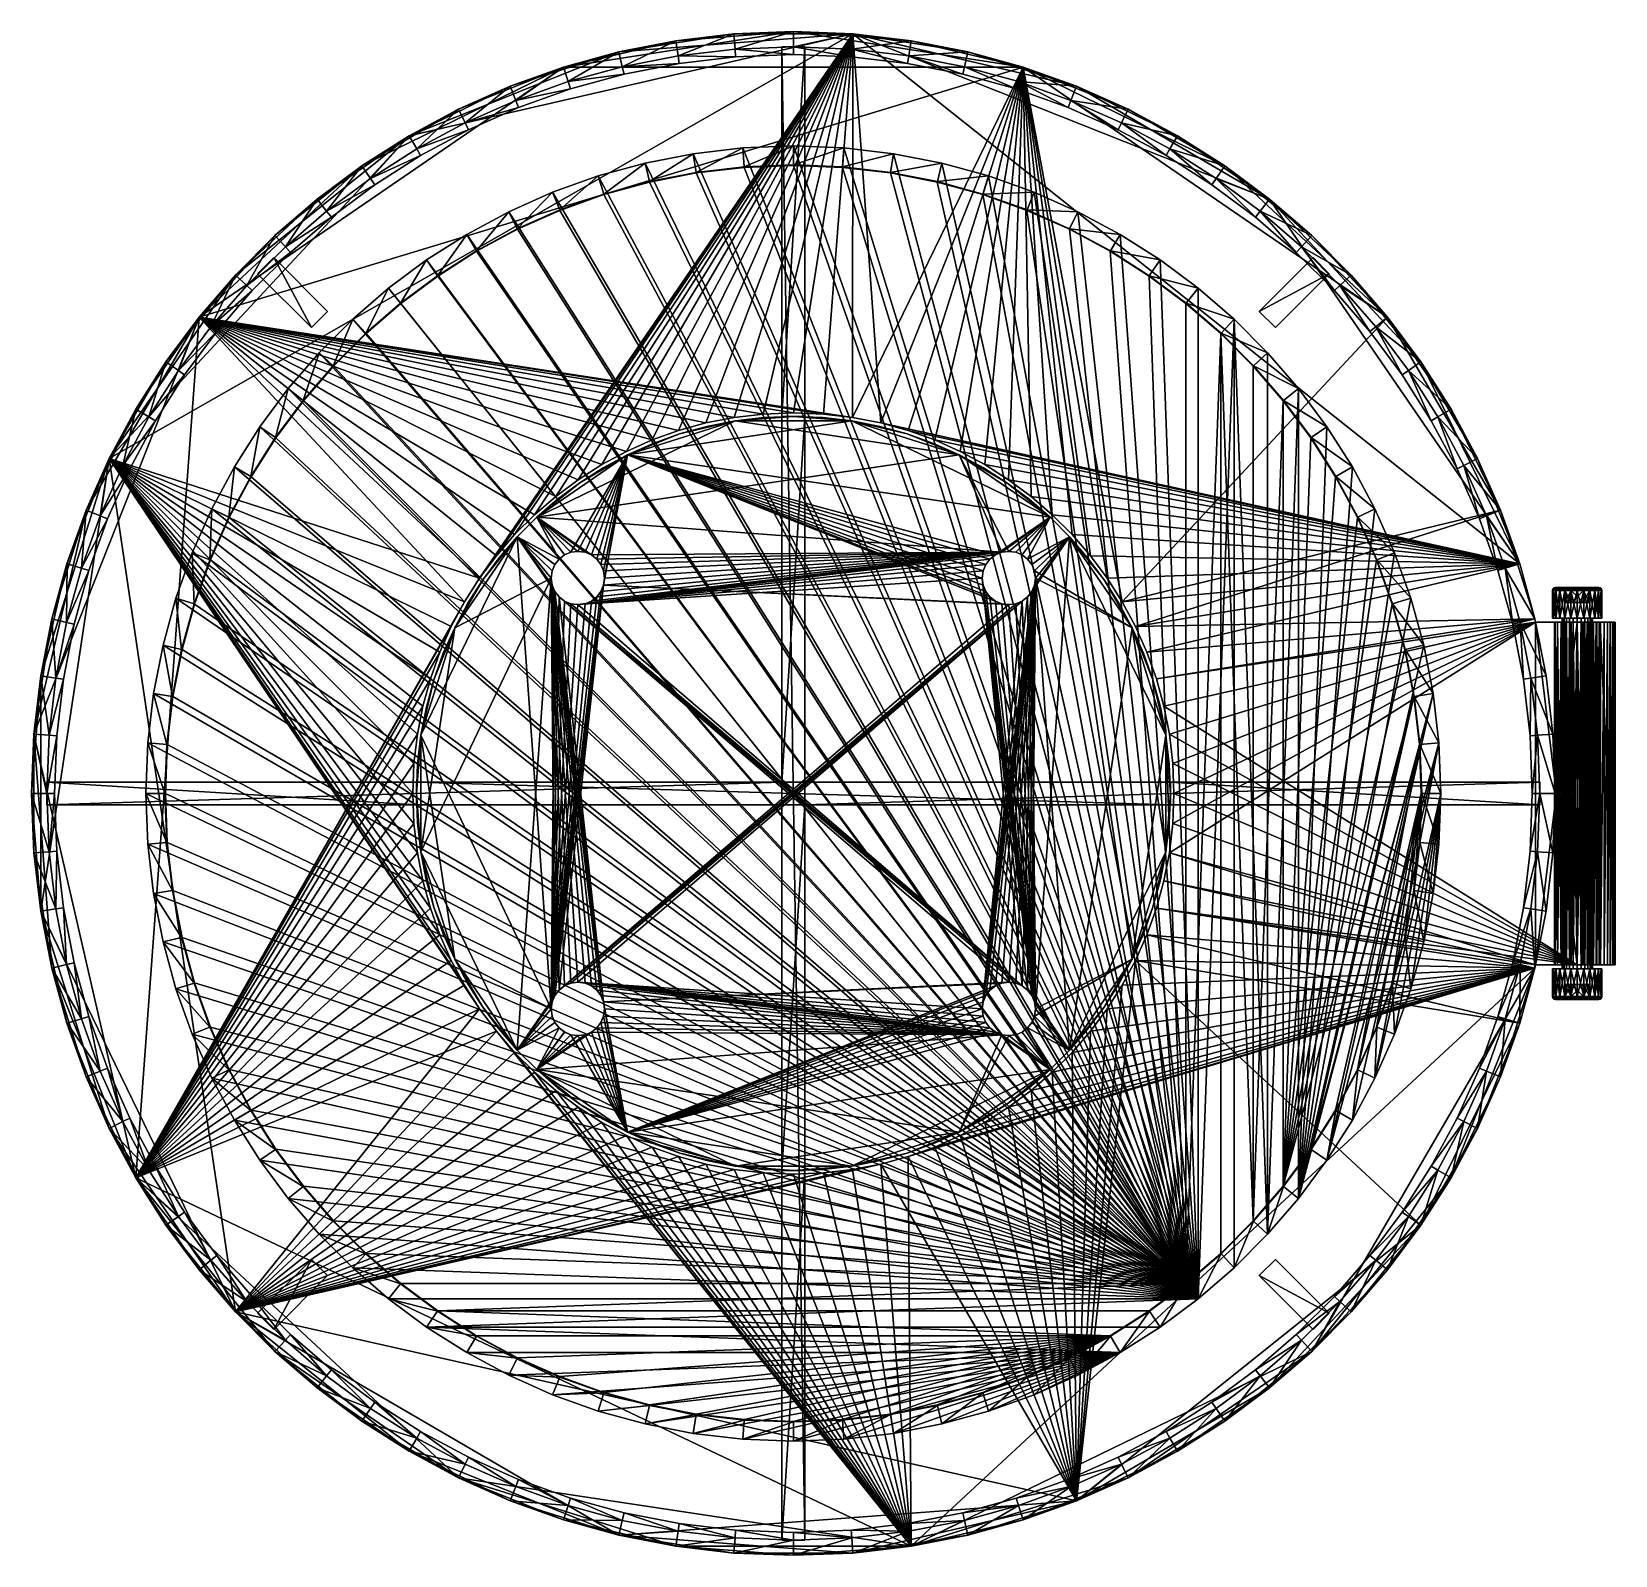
# Model space of a CAD drawing. Header units: millimetres. Extents: x 32534 to 32949, y -8049 to -7649.
import ezdxf

# ---------------------------------------------------------------- set-up
doc = ezdxf.new("R2010")
doc.units = ezdxf.units.MM
doc.layers.get('0').update_dxf_attribs({"true_color": 0xb1941b})

msp = doc.modelspace()

# ---------------------------------------------------------------- meshes
at = {"color": 8, "true_color": 0x737373}
mesh = msp.add_polyface(dxfattribs=at)
corners = [(32645.65, -7669.35, 1001.67), (32632.66, -7676.33, 1001.67), (32632.66, -7676.33, 1005.67), (32645.65, -7669.35, 1005.67), (32620.27, -7684.22, 1001.67), (32620.27, -7684.22, 1005.67), (32608.52, -7692.97, 1001.67), (32608.52, -7692.97, 1005.67), (32597.45, -7702.54, 1001.67), (32597.45, -7702.54, 1005.67), (32587.1, -7712.89, 1001.67), (32587.1, -7712.89, 1005.67), (32577.53, -7723.96, 1001.67), (32577.53, -7723.96, 1005.67), (32568.78, -7735.71, 1001.67), (32568.78, -7735.71, 1005.67), (32560.89, -7748.1, 1001.67), (32560.89, -7748.1, 1005.67), (32553.91, -7761.09, 1001.67), (32553.91, -7761.09, 1005.67), (32547.88, -7774.63, 1001.67), (32547.88, -7774.63, 1005.67), (32542.84, -7788.67, 1001.67), (32542.84, -7788.67, 1005.67), (32534.17, -7833.39, 1001.67), (32673.23, -7658.29, 1001.67), (32677.06, -7766.62, 1001.67), (32671.16, -7771.01, 1001.67), (32665.59, -7775.82, 1001.67), (32660.38, -7781.03, 1001.67), (32655.57, -7786.6, 1001.67), (32651.18, -7792.5, 1001.67), (32647.23, -7798.7, 1001.67), (32749.18, -7649.61, 1005.67), (32647.23, -7798.7, 1005.67), (32651.18, -7792.5, 1005.67)]
mesh.append_faces([[corners[k] for k in face] for face in [(20, 16, 12), (24, 20, 12), (12, 8, 4), (12, 4, 25), (2, 7, 11), (11, 15, 19), (2, 11, 19), (33, 2, 19)]], dxfattribs={"vtx0": -1, "vtx1": -1, "vtx2": -1, "color": 8})
mesh.append_faces([[corners[k] for k in face] for face in [(12, 26, 27), (12, 27, 28), (12, 28, 29), (12, 29, 30), (12, 30, 31), (12, 31, 32)]], dxfattribs={"vtx0": -1, "vtx2": -1, "color": 8})
mesh.append_faces([[corners[k] for k in face] for face in [(34, 35, 19)]], dxfattribs={"vtx1": -1, "vtx2": -1, "color": 8})
mesh.append_faces([[corners[k] for k in face] for face in [(0, 1, 2), (2, 3, 0), (1, 4, 5), (5, 2, 1), (4, 6, 7), (7, 5, 4), (6, 8, 9), (9, 7, 6), (8, 10, 11), (11, 9, 8), (10, 12, 13), (13, 11, 10), (12, 14, 15), (15, 13, 12), (14, 16, 17), (17, 15, 14), (16, 18, 19), (19, 17, 16), (18, 20, 21), (21, 19, 18), (20, 22, 23), (23, 21, 20), (20, 18, 16), (16, 14, 12), (12, 10, 8), (8, 6, 4), (4, 1, 0), (2, 5, 7), (7, 9, 11), (11, 13, 15), (15, 17, 19), (19, 21, 23)]], dxfattribs={"vtx2": -1, "color": 8})
mesh = msp.add_polyface(dxfattribs=at)
corners = [(32764.47, -7651.38, 1001.67), (32749.18, -7649.61, 1001.67), (32749.18, -7649.61, 1005.67), (32733.56, -7649, 1001.67), (32733.56, -7649, 1005.67), (32717.95, -7649.61, 1001.67), (32717.95, -7649.61, 1005.67), (32702.66, -7651.38, 1001.67), (32702.66, -7651.38, 1005.67), (32687.74, -7654.29, 1001.67), (32687.74, -7654.29, 1005.67), (32673.23, -7658.29, 1001.67), (32673.23, -7658.29, 1005.67), (32659.19, -7663.32, 1001.67), (32659.19, -7663.32, 1005.67), (32645.65, -7669.35, 1001.67), (32645.65, -7669.35, 1005.67), (32620.27, -7684.22, 1001.67), (32793.89, -7658.29, 1001.67), (32577.53, -7723.96, 1001.67), (32749.11, -7750.27, 1001.67), (32749.11, -7750.27, 1005.67), (32756.52, -7751.72, 1005.67), (32741.47, -7749.38, 1005.67), (32733.56, -7749.08, 1005.67), (32725.66, -7749.38, 1005.67), (32718.02, -7750.27, 1005.67), (32710.61, -7751.72, 1005.67), (32703.42, -7753.69, 1005.67), (32696.46, -7756.19, 1005.67), (32689.73, -7759.19, 1005.67), (32683.26, -7762.67, 1005.67), (32677.06, -7766.62, 1005.67), (32671.16, -7771.01, 1005.67), (32665.59, -7775.82, 1005.67), (32660.38, -7781.03, 1005.67), (32655.57, -7786.6, 1005.67), (32632.66, -7676.33, 1005.67), (32651.18, -7792.5, 1005.67), (32553.91, -7761.09, 1005.67)]
mesh.append_faces([[corners[k] for k in face] for face in [(17, 15, 11), (11, 7, 3), (11, 3, 18), (19, 11, 18), (19, 18, 20), (2, 6, 10), (10, 14, 37), (2, 10, 37), (38, 2, 39)]], dxfattribs={"vtx0": -1, "vtx1": -1, "vtx2": -1, "color": 8})
mesh.append_faces([[corners[k] for k in face] for face in [(21, 22, 2), (23, 21, 2), (24, 23, 2), (25, 24, 2), (26, 25, 2), (27, 26, 2), (28, 27, 2), (29, 28, 2), (30, 29, 2), (31, 30, 2), (32, 31, 2), (33, 32, 2), (34, 33, 2), (35, 34, 2), (36, 35, 2)]], dxfattribs={"vtx1": -1, "vtx2": -1, "color": 8})
mesh.append_faces([[corners[k] for k in face] for face in [(0, 1, 2), (1, 3, 4), (4, 2, 1), (3, 5, 6), (6, 4, 3), (5, 7, 8), (8, 6, 5), (7, 9, 10), (10, 8, 7), (9, 11, 12), (12, 10, 9), (11, 13, 14), (14, 12, 11), (13, 15, 16), (16, 14, 13), (15, 13, 11), (11, 9, 7), (7, 5, 3), (3, 1, 0), (2, 4, 6), (6, 8, 10), (10, 12, 14), (14, 16, 37)]], dxfattribs={"vtx2": -1, "color": 8})
mesh = msp.add_polyface(dxfattribs=at)
corners = [(32763.71, -7753.69, 1005.67), (32756.52, -7751.72, 1005.67), (32756.52, -7751.72, 1001.67), (32749.11, -7750.27, 1005.67), (32749.11, -7750.27, 1001.67), (32741.47, -7749.38, 1005.67), (32741.47, -7749.38, 1001.67), (32733.56, -7749.08, 1005.67), (32733.56, -7749.08, 1001.67), (32725.66, -7749.38, 1005.67), (32725.66, -7749.38, 1001.67), (32718.02, -7750.27, 1005.67), (32718.02, -7750.27, 1001.67), (32710.61, -7751.72, 1005.67), (32710.61, -7751.72, 1001.67), (32703.42, -7753.69, 1005.67), (32703.42, -7753.69, 1001.67), (32696.46, -7756.19, 1005.67), (32696.46, -7756.19, 1001.67), (32689.73, -7759.19, 1005.67), (32689.73, -7759.19, 1001.67), (32683.26, -7762.67, 1005.67), (32683.26, -7762.67, 1001.67), (32677.06, -7766.62, 1005.67), (32677.06, -7766.62, 1001.67), (32671.16, -7771.01, 1005.67), (32671.16, -7771.01, 1001.67), (32665.59, -7775.82, 1005.67), (32665.59, -7775.82, 1001.67), (32660.38, -7781.03, 1005.67), (32660.38, -7781.03, 1001.67), (32655.57, -7786.6, 1005.67), (32655.57, -7786.6, 1001.67), (32651.18, -7792.5, 1005.67), (32651.18, -7792.5, 1001.67), (32647.23, -7798.7, 1005.67), (32647.23, -7798.7, 1001.67), (32643.75, -7805.17, 1001.67), (32577.53, -7723.96, 1001.67), (32749.18, -7649.61, 1005.67)]
mesh.append_faces([[corners[k] for k in face] for face in [(38, 4, 6), (38, 6, 8), (38, 8, 10), (38, 10, 12), (38, 12, 14), (38, 14, 16), (38, 16, 18), (38, 18, 20), (38, 20, 22), (38, 22, 24)]], dxfattribs={"vtx0": -1, "vtx2": -1, "color": 8})
mesh.append_faces([[corners[k] for k in face] for face in [(33, 31, 39)]], dxfattribs={"vtx1": -1, "vtx2": -1, "color": 8})
mesh.append_faces([[corners[k] for k in face] for face in [(0, 1, 2), (1, 3, 4), (4, 2, 1), (3, 5, 6), (6, 4, 3), (5, 7, 8), (8, 6, 5), (7, 9, 10), (10, 8, 7), (9, 11, 12), (12, 10, 9), (11, 13, 14), (14, 12, 11), (13, 15, 16), (16, 14, 13), (15, 17, 18), (18, 16, 15), (17, 19, 20), (20, 18, 17), (19, 21, 22), (22, 20, 19), (21, 23, 24), (24, 22, 21), (23, 25, 26), (26, 24, 23), (25, 27, 28), (28, 26, 25), (27, 29, 30), (30, 28, 27), (29, 31, 32), (32, 30, 29), (31, 33, 34), (34, 32, 31), (33, 35, 36), (36, 34, 33), (37, 36, 35)]], dxfattribs={"vtx2": -1, "color": 8})
mesh = msp.add_polyface(dxfattribs=at)
corners = [(32718.26, -7653.6, 330.67), (32733.56, -7653.01, 330.67), (32733.56, -7649, 330.67), (32717.95, -7649.61, 330.67), (32703.27, -7655.34, 330.67), (32702.66, -7651.38, 330.67), (32688.65, -7658.19, 330.67), (32687.74, -7654.29, 330.67), (32674.44, -7662.1, 330.67), (32673.23, -7658.29, 330.67), (32660.68, -7667.03, 330.67), (32659.19, -7663.32, 330.67), (32733.56, -7649, 270.67), (32733.56, -7653.01, 270.67), (32718.26, -7653.6, 270.67), (32717.95, -7649.61, 270.67), (32703.27, -7655.34, 270.67), (32702.66, -7651.38, 270.67), (32688.65, -7658.19, 270.67), (32687.74, -7654.29, 270.67), (32674.44, -7662.1, 270.67), (32673.23, -7658.29, 270.67), (32660.68, -7667.03, 270.67), (32659.19, -7663.32, 270.67), (32647.42, -7672.94, 270.67)]
mesh.append_faces([[corners[k] for k in face] for face in [(0, 1, 2), (2, 3, 0), (4, 0, 3), (3, 5, 4), (6, 4, 5), (5, 7, 6), (8, 6, 7), (7, 9, 8), (10, 8, 9), (9, 11, 10), (12, 13, 14), (14, 15, 12), (15, 14, 16), (16, 17, 15), (17, 16, 18), (18, 19, 17), (19, 18, 20), (20, 21, 19), (21, 20, 22), (22, 23, 21), (23, 22, 24), (12, 15, 3), (3, 2, 12), (14, 13, 1), (1, 0, 14), (15, 17, 5), (5, 3, 15), (16, 14, 0), (0, 4, 16), (17, 19, 7), (7, 5, 17), (18, 16, 4), (4, 6, 18), (19, 21, 9), (9, 7, 19), (20, 18, 6), (6, 8, 20), (21, 23, 11), (11, 9, 21), (22, 20, 8), (8, 10, 22), (24, 22, 10)]], dxfattribs={"vtx2": -1, "color": 8})
mesh = msp.add_polyface(dxfattribs=at)
corners = [(32718.26, -7653.6, 995.67), (32733.56, -7653.01, 995.67), (32733.56, -7649, 995.67), (32717.95, -7649.61, 995.67), (32703.27, -7655.34, 995.67), (32702.66, -7651.38, 995.67), (32688.65, -7658.19, 995.67), (32687.74, -7654.29, 995.67), (32674.44, -7662.1, 995.67), (32673.23, -7658.29, 995.67), (32660.68, -7667.03, 995.67), (32659.19, -7663.32, 995.67), (32733.56, -7649, 935.67), (32733.56, -7653.01, 935.67), (32718.26, -7653.6, 935.67), (32717.95, -7649.61, 935.67), (32703.27, -7655.34, 935.67), (32702.66, -7651.38, 935.67), (32688.65, -7658.19, 935.67), (32687.74, -7654.29, 935.67), (32674.44, -7662.1, 935.67), (32673.23, -7658.29, 935.67), (32660.68, -7667.03, 935.67), (32659.19, -7663.32, 935.67), (32647.42, -7672.94, 935.67)]
mesh.append_faces([[corners[k] for k in face] for face in [(0, 1, 2), (2, 3, 0), (4, 0, 3), (3, 5, 4), (6, 4, 5), (5, 7, 6), (8, 6, 7), (7, 9, 8), (10, 8, 9), (9, 11, 10), (12, 13, 14), (14, 15, 12), (15, 14, 16), (16, 17, 15), (17, 16, 18), (18, 19, 17), (19, 18, 20), (20, 21, 19), (21, 20, 22), (22, 23, 21), (23, 22, 24), (12, 15, 3), (3, 2, 12), (14, 13, 1), (1, 0, 14), (15, 17, 5), (5, 3, 15), (16, 14, 0), (0, 4, 16), (17, 19, 7), (7, 5, 17), (18, 16, 4), (4, 6, 18), (19, 21, 9), (9, 7, 19), (20, 18, 6), (6, 8, 20), (21, 23, 11), (11, 9, 21), (22, 20, 8), (8, 10, 22), (24, 22, 10)]], dxfattribs={"vtx2": -1, "color": 8})
mesh = msp.add_polyface(dxfattribs=at)
corners = [(32821.48, -7669.35, 330.67), (32807.94, -7663.32, 330.67), (32806.45, -7667.03, 330.67), (32792.69, -7662.1, 330.67), (32793.89, -7658.29, 330.67), (32778.48, -7658.19, 330.67), (32779.39, -7654.29, 330.67), (32763.86, -7655.34, 330.67), (32764.47, -7651.38, 330.67), (32748.87, -7653.6, 330.67), (32749.18, -7649.61, 330.67), (32733.56, -7653.01, 330.67), (32733.56, -7649, 330.67), (32807.94, -7663.32, 270.67), (32806.45, -7667.03, 270.67), (32792.69, -7662.1, 270.67), (32793.89, -7658.29, 270.67), (32778.48, -7658.19, 270.67), (32779.39, -7654.29, 270.67), (32763.86, -7655.34, 270.67), (32764.47, -7651.38, 270.67), (32748.87, -7653.6, 270.67), (32749.18, -7649.61, 270.67), (32733.56, -7653.01, 270.67), (32733.56, -7649, 270.67), (32819.71, -7672.94, 330.67)]
mesh.append_faces([[corners[k] for k in face] for face in [(0, 1, 2), (3, 2, 1), (1, 4, 3), (5, 3, 4), (4, 6, 5), (7, 5, 6), (6, 8, 7), (9, 7, 8), (8, 10, 9), (11, 9, 10), (10, 12, 11), (13, 14, 15), (15, 16, 13), (16, 15, 17), (17, 18, 16), (18, 17, 19), (19, 20, 18), (20, 19, 21), (21, 22, 20), (22, 21, 23), (23, 24, 22), (25, 2, 14), (13, 16, 4), (4, 1, 13), (15, 14, 2), (2, 3, 15), (16, 18, 6), (6, 4, 16), (17, 15, 3), (3, 5, 17), (18, 20, 8), (8, 6, 18), (19, 17, 5), (5, 7, 19), (20, 22, 10), (10, 8, 20), (21, 19, 7), (7, 9, 21), (22, 24, 12), (12, 10, 22), (23, 21, 9), (9, 11, 23)]], dxfattribs={"vtx2": -1, "color": 8})
mesh = msp.add_polyface(dxfattribs=at)
corners = [(32821.48, -7669.35, 995.67), (32807.94, -7663.32, 995.67), (32806.45, -7667.03, 995.67), (32792.69, -7662.1, 995.67), (32793.89, -7658.29, 995.67), (32778.48, -7658.19, 995.67), (32779.39, -7654.29, 995.67), (32763.86, -7655.34, 995.67), (32764.47, -7651.38, 995.67), (32748.87, -7653.6, 995.67), (32749.18, -7649.61, 995.67), (32733.56, -7653.01, 995.67), (32733.56, -7649, 995.67), (32807.94, -7663.32, 935.67), (32806.45, -7667.03, 935.67), (32792.69, -7662.1, 935.67), (32793.89, -7658.29, 935.67), (32778.48, -7658.19, 935.67), (32779.39, -7654.29, 935.67), (32763.86, -7655.34, 935.67), (32764.47, -7651.38, 935.67), (32748.87, -7653.6, 935.67), (32749.18, -7649.61, 935.67), (32733.56, -7653.01, 935.67), (32733.56, -7649, 935.67), (32819.71, -7672.94, 995.67)]
mesh.append_faces([[corners[k] for k in face] for face in [(0, 1, 2), (3, 2, 1), (1, 4, 3), (5, 3, 4), (4, 6, 5), (7, 5, 6), (6, 8, 7), (9, 7, 8), (8, 10, 9), (11, 9, 10), (10, 12, 11), (13, 14, 15), (15, 16, 13), (16, 15, 17), (17, 18, 16), (18, 17, 19), (19, 20, 18), (20, 19, 21), (21, 22, 20), (22, 21, 23), (23, 24, 22), (25, 2, 14), (13, 16, 4), (4, 1, 13), (15, 14, 2), (2, 3, 15), (16, 18, 6), (6, 4, 16), (17, 15, 3), (3, 5, 17), (18, 20, 8), (8, 6, 18), (19, 17, 5), (5, 7, 19), (20, 22, 10), (10, 8, 20), (21, 19, 7), (7, 9, 21), (22, 24, 12), (12, 10, 22), (23, 21, 9), (9, 11, 23)]], dxfattribs={"vtx2": -1, "color": 8})
mesh = msp.add_polyface(dxfattribs=at)
corners = [(32821.48, -7669.35, 1001.67), (32807.94, -7663.32, 1001.67), (32807.94, -7663.32, 1005.67), (32821.48, -7669.35, 1005.67), (32793.89, -7658.29, 1001.67), (32793.89, -7658.29, 1005.67), (32779.39, -7654.29, 1001.67), (32779.39, -7654.29, 1005.67), (32764.47, -7651.38, 1001.67), (32764.47, -7651.38, 1005.67), (32749.18, -7649.61, 1005.67), (32806.75, -7781.03, 1005.67), (32801.54, -7775.82, 1005.67), (32801.54, -7775.82, 1001.67), (32806.75, -7781.03, 1001.67), (32795.97, -7771.01, 1005.67), (32795.97, -7771.01, 1001.67), (32790.07, -7766.62, 1005.67), (32790.07, -7766.62, 1001.67), (32783.87, -7762.67, 1005.67), (32783.87, -7762.67, 1001.67), (32777.39, -7759.19, 1005.67), (32777.39, -7759.19, 1001.67), (32770.67, -7756.19, 1005.67), (32770.67, -7756.19, 1001.67), (32763.71, -7753.69, 1005.67), (32763.71, -7753.69, 1001.67), (32756.52, -7751.72, 1001.67), (32733.56, -7649, 1001.67), (32846.86, -7684.22, 1001.67), (32819.9, -7798.7, 1001.67), (32815.95, -7792.5, 1001.67), (32811.56, -7786.6, 1001.67), (32749.11, -7750.27, 1001.67), (32924.29, -7788.67, 1005.67), (32756.52, -7751.72, 1005.67), (32858.61, -7692.97, 1005.67)]
mesh.append_faces([[corners[k] for k in face] for face in [(28, 8, 4), (4, 0, 29), (2, 7, 10), (36, 2, 10), (35, 34, 10)]], dxfattribs={"vtx0": -1, "vtx1": -1, "vtx2": -1, "color": 8})
mesh.append_faces([[corners[k] for k in face] for face in [(4, 30, 31), (4, 31, 32), (4, 32, 14), (4, 14, 13), (4, 13, 16), (4, 16, 18), (4, 18, 20), (4, 20, 22), (4, 22, 24), (4, 24, 26), (4, 26, 27), (4, 27, 33)]], dxfattribs={"vtx0": -1, "vtx2": -1, "color": 8})
mesh.append_faces([[corners[k] for k in face] for face in [(25, 23, 34), (35, 25, 34)]], dxfattribs={"vtx1": -1, "vtx2": -1, "color": 8})
mesh.append_faces([[corners[k] for k in face] for face in [(0, 1, 2), (2, 3, 0), (1, 4, 5), (5, 2, 1), (4, 6, 7), (7, 5, 4), (6, 8, 9), (9, 7, 6), (10, 9, 8), (11, 12, 13), (13, 14, 11), (12, 15, 16), (16, 13, 12), (15, 17, 18), (18, 16, 15), (17, 19, 20), (20, 18, 17), (19, 21, 22), (22, 20, 19), (21, 23, 24), (24, 22, 21), (23, 25, 26), (26, 24, 23), (27, 26, 25), (8, 6, 4), (4, 1, 0), (2, 5, 7), (7, 9, 10)]], dxfattribs={"vtx2": -1, "color": 8})
mesh = msp.add_polyface(dxfattribs=at)
corners = [(32924.29, -7788.67, 1001.67), (32919.25, -7774.63, 1001.67), (32919.25, -7774.63, 1005.67), (32913.22, -7761.09, 1001.67), (32913.22, -7761.09, 1005.67), (32906.23, -7748.1, 1001.67), (32906.23, -7748.1, 1005.67), (32898.35, -7735.71, 1001.67), (32898.35, -7735.71, 1005.67), (32889.59, -7723.96, 1001.67), (32889.59, -7723.96, 1005.67), (32880.02, -7712.89, 1001.67), (32880.02, -7712.89, 1005.67), (32869.68, -7702.54, 1001.67), (32869.68, -7702.54, 1005.67), (32858.61, -7692.97, 1001.67), (32858.61, -7692.97, 1005.67), (32846.86, -7684.22, 1001.67), (32846.86, -7684.22, 1005.67), (32834.46, -7676.33, 1001.67), (32834.46, -7676.33, 1005.67), (32821.48, -7669.35, 1001.67), (32821.48, -7669.35, 1005.67), (32793.89, -7658.29, 1001.67), (32819.9, -7798.7, 1001.67), (32795.97, -7771.01, 1005.67), (32801.54, -7775.82, 1005.67), (32924.29, -7788.67, 1005.67), (32790.07, -7766.62, 1005.67), (32783.87, -7762.67, 1005.67), (32777.39, -7759.19, 1005.67), (32770.67, -7756.19, 1005.67), (32807.94, -7663.32, 1005.67), (32749.18, -7649.61, 1005.67)]
mesh.append_faces([[corners[k] for k in face] for face in [(17, 13, 9), (23, 17, 9), (9, 5, 1), (9, 1, 24), (23, 9, 24), (27, 4, 8), (8, 12, 16), (27, 8, 16), (16, 20, 32), (27, 16, 33)]], dxfattribs={"vtx0": -1, "vtx1": -1, "vtx2": -1, "color": 8})
mesh.append_faces([[corners[k] for k in face] for face in [(25, 26, 27), (28, 25, 27), (29, 28, 27), (30, 29, 27), (31, 30, 27)]], dxfattribs={"vtx1": -1, "vtx2": -1, "color": 8})
mesh.append_faces([[corners[k] for k in face] for face in [(0, 1, 2), (1, 3, 4), (4, 2, 1), (3, 5, 6), (6, 4, 3), (5, 7, 8), (8, 6, 5), (7, 9, 10), (10, 8, 7), (9, 11, 12), (12, 10, 9), (11, 13, 14), (14, 12, 11), (13, 15, 16), (16, 14, 13), (15, 17, 18), (18, 16, 15), (17, 19, 20), (20, 18, 17), (19, 21, 22), (22, 20, 19), (21, 19, 17), (17, 15, 13), (13, 11, 9), (9, 7, 5), (5, 3, 1), (27, 2, 4), (4, 6, 8), (8, 10, 12), (12, 14, 16), (16, 18, 20), (20, 22, 32)]], dxfattribs={"vtx2": -1, "color": 8})
mesh = msp.add_polyface(dxfattribs=at)
corners = [(32675.04, -7664.01, 320.67), (32661.43, -7668.89, 320.67), (32660.68, -7667.03, 320.67), (32674.44, -7662.1, 320.67), (32689.11, -7660.14, 320.67), (32688.65, -7658.19, 320.67), (32703.58, -7657.32, 320.67), (32703.27, -7655.34, 320.67), (32718.41, -7655.59, 320.67), (32718.26, -7653.6, 320.67), (32733.56, -7655.01, 320.67), (32733.56, -7653.01, 320.67), (32661.43, -7668.89, 945.67), (32660.68, -7667.03, 945.67), (32647.42, -7672.94, 945.67), (32675.04, -7664.01, 945.67), (32674.44, -7662.1, 945.67), (32689.11, -7660.14, 945.67), (32688.65, -7658.19, 945.67), (32703.58, -7657.32, 945.67), (32703.27, -7655.34, 945.67), (32718.41, -7655.59, 945.67), (32718.26, -7653.6, 945.67), (32733.56, -7655.01, 945.67), (32733.56, -7653.01, 945.67), (32648.3, -7674.74, 320.67)]
mesh.append_faces([[corners[k] for k in face] for face in [(0, 1, 2), (2, 3, 0), (4, 0, 3), (3, 5, 4), (6, 4, 5), (5, 7, 6), (8, 6, 7), (7, 9, 8), (10, 8, 9), (9, 11, 10), (12, 13, 14), (13, 12, 15), (15, 16, 13), (16, 15, 17), (17, 18, 16), (18, 17, 19), (19, 20, 18), (20, 19, 21), (21, 22, 20), (22, 21, 23), (23, 24, 22), (25, 1, 12), (13, 16, 3), (3, 2, 13), (15, 12, 1), (1, 0, 15), (16, 18, 5), (5, 3, 16), (17, 15, 0), (0, 4, 17), (18, 20, 7), (7, 5, 18), (19, 17, 4), (4, 6, 19), (20, 22, 9), (9, 7, 20), (21, 19, 6), (6, 8, 21), (22, 24, 11), (11, 9, 22), (23, 21, 8), (8, 10, 23)]], dxfattribs={"vtx2": -1, "color": 8})
mesh = msp.add_polyface(dxfattribs=at)
corners = [(32730.57, -8045, 320.67), (32730.57, -7653, 320.67), (32730.57, -7653, 270.67), (32730.57, -7750, 270.67), (32730.57, -7750, 213.67), (32730.57, -7846, 213.67), (32730.57, -7846, 270.67), (32730.57, -7852, 270.67), (32730.57, -7852, 213.67), (32730.57, -7948, 213.67), (32730.57, -7948, 270.67), (32730.57, -8045, 270.67), (32736.57, -8045, 320.67), (32736.57, -7653, 320.67), (32736.57, -7653, 270.67), (32736.57, -7750, 270.67), (32736.57, -7750, 213.67), (32736.57, -7846, 213.67), (32736.57, -7846, 270.67), (32736.57, -7852, 270.67), (32736.57, -7852, 213.67), (32736.57, -7948, 213.67), (32736.57, -7948, 270.67), (32736.57, -8045, 270.67)]
mesh.append_faces([[corners[k] for k in face] for face in [(1, 10, 0), (15, 18, 16)]], dxfattribs={"vtx0": -1, "vtx1": -1, "color": 8})
mesh.append_faces([[corners[k] for k in face] for face in [(1, 3, 6), (1, 7, 10), (13, 22, 19), (15, 13, 18)]], dxfattribs={"vtx0": -1, "vtx1": -1, "vtx2": -1, "color": 8})
mesh.append_faces([[corners[k] for k in face] for face in [(1, 6, 7), (22, 20, 19), (13, 19, 18)]], dxfattribs={"vtx0": -1, "vtx2": -1, "color": 8})
mesh.append_faces([[corners[k] for k in face] for face in [(3, 4, 6), (7, 8, 10), (13, 12, 22)]], dxfattribs={"vtx1": -1, "vtx2": -1, "color": 8})
mesh.append_faces([[corners[k] for k in face] for face in [(1, 2, 3), (4, 5, 6), (8, 9, 10), (10, 11, 0), (15, 14, 13), (12, 23, 22), (22, 21, 20), (18, 17, 16), (16, 17, 5), (5, 4, 16), (17, 18, 6), (6, 5, 17), (20, 21, 9), (9, 8, 20), (21, 22, 10), (10, 9, 21), (19, 20, 8), (8, 7, 19), (22, 23, 11), (11, 10, 22), (23, 12, 0), (0, 11, 23), (12, 13, 1), (1, 0, 12), (18, 19, 7), (7, 6, 18), (13, 14, 2), (2, 1, 13), (14, 15, 3), (3, 2, 14), (15, 16, 4), (4, 3, 15)]], dxfattribs={"vtx2": -1, "color": 8})
mesh = msp.add_polyface(dxfattribs=at)
corners = [(32748.72, -7655.59, 320.67), (32733.56, -7655.01, 320.67), (32733.56, -7653.01, 320.67), (32748.87, -7653.6, 320.67), (32763.55, -7657.32, 320.67), (32763.86, -7655.34, 320.67), (32778.02, -7660.14, 320.67), (32778.48, -7658.19, 320.67), (32792.08, -7664.01, 320.67), (32792.69, -7662.1, 320.67), (32805.7, -7668.89, 320.67), (32806.45, -7667.03, 320.67), (32818.83, -7674.74, 320.67), (32733.56, -7653.01, 945.67), (32733.56, -7655.01, 945.67), (32748.72, -7655.59, 945.67), (32748.87, -7653.6, 945.67), (32763.55, -7657.32, 945.67), (32763.86, -7655.34, 945.67), (32778.02, -7660.14, 945.67), (32778.48, -7658.19, 945.67), (32792.08, -7664.01, 945.67), (32792.69, -7662.1, 945.67), (32805.7, -7668.89, 945.67), (32806.45, -7667.03, 945.67), (32818.83, -7674.74, 945.67)]
mesh.append_faces([[corners[k] for k in face] for face in [(0, 1, 2), (2, 3, 0), (4, 0, 3), (3, 5, 4), (6, 4, 5), (5, 7, 6), (8, 6, 7), (7, 9, 8), (10, 8, 9), (9, 11, 10), (12, 10, 11), (13, 14, 15), (15, 16, 13), (16, 15, 17), (17, 18, 16), (18, 17, 19), (19, 20, 18), (20, 19, 21), (21, 22, 20), (22, 21, 23), (23, 24, 22), (13, 16, 3), (3, 2, 13), (15, 14, 1), (1, 0, 15), (16, 18, 5), (5, 3, 16), (17, 15, 0), (0, 4, 17), (18, 20, 7), (7, 5, 18), (19, 17, 4), (4, 6, 19), (20, 22, 9), (9, 7, 20), (21, 19, 6), (6, 8, 21), (22, 24, 11), (11, 9, 22), (23, 21, 8), (8, 10, 23), (25, 23, 10)]], dxfattribs={"vtx2": -1, "color": 8})
mesh = msp.add_polyface(dxfattribs=at)
corners = [(32647.42, -7672.94, 330.67), (32660.68, -7667.03, 330.67), (32659.19, -7663.32, 330.67), (32645.65, -7669.35, 330.67), (32634.69, -7679.79, 330.67), (32632.66, -7676.33, 330.67), (32622.54, -7687.52, 330.67), (32620.27, -7684.22, 330.67), (32611.02, -7696.1, 330.67), (32608.52, -7692.97, 330.67), (32600.17, -7705.47, 330.67), (32597.45, -7702.54, 330.67), (32590.04, -7715.61, 330.67), (32647.42, -7672.94, 270.67), (32645.65, -7669.35, 270.67), (32659.19, -7663.32, 270.67), (32634.69, -7679.79, 270.67), (32632.66, -7676.33, 270.67), (32622.54, -7687.52, 270.67), (32620.27, -7684.22, 270.67), (32611.02, -7696.1, 270.67), (32608.52, -7692.97, 270.67), (32600.17, -7705.47, 270.67), (32597.45, -7702.54, 270.67), (32590.04, -7715.61, 270.67), (32587.1, -7712.89, 330.67)]
mesh.append_faces([[corners[k] for k in face] for face in [(0, 1, 2), (2, 3, 0), (4, 0, 3), (3, 5, 4), (6, 4, 5), (5, 7, 6), (8, 6, 7), (7, 9, 8), (10, 8, 9), (9, 11, 10), (12, 10, 11), (13, 14, 15), (14, 13, 16), (16, 17, 14), (17, 16, 18), (18, 19, 17), (19, 18, 20), (20, 21, 19), (21, 20, 22), (22, 23, 21), (23, 22, 24), (15, 14, 3), (3, 2, 15), (1, 0, 13), (14, 17, 5), (5, 3, 14), (16, 13, 0), (0, 4, 16), (17, 19, 7), (7, 5, 17), (18, 16, 4), (4, 6, 18), (19, 21, 9), (9, 7, 19), (20, 18, 6), (6, 8, 20), (21, 23, 11), (11, 9, 21), (22, 20, 8), (8, 10, 22), (25, 11, 23), (24, 22, 10)]], dxfattribs={"vtx2": -1, "color": 8})
mesh = msp.add_polyface(dxfattribs=at)
corners = [(32647.42, -7672.94, 995.67), (32660.68, -7667.03, 995.67), (32659.19, -7663.32, 995.67), (32645.65, -7669.35, 995.67), (32634.69, -7679.79, 995.67), (32632.66, -7676.33, 995.67), (32622.54, -7687.52, 995.67), (32620.27, -7684.22, 995.67), (32611.02, -7696.1, 995.67), (32608.52, -7692.97, 995.67), (32600.17, -7705.47, 995.67), (32597.45, -7702.54, 995.67), (32590.04, -7715.61, 995.67), (32647.42, -7672.94, 935.67), (32645.65, -7669.35, 935.67), (32659.19, -7663.32, 935.67), (32634.69, -7679.79, 935.67), (32632.66, -7676.33, 935.67), (32622.54, -7687.52, 935.67), (32620.27, -7684.22, 935.67), (32611.02, -7696.1, 935.67), (32608.52, -7692.97, 935.67), (32600.17, -7705.47, 935.67), (32597.45, -7702.54, 935.67), (32590.04, -7715.61, 935.67), (32587.1, -7712.89, 995.67)]
mesh.append_faces([[corners[k] for k in face] for face in [(0, 1, 2), (2, 3, 0), (4, 0, 3), (3, 5, 4), (6, 4, 5), (5, 7, 6), (8, 6, 7), (7, 9, 8), (10, 8, 9), (9, 11, 10), (12, 10, 11), (13, 14, 15), (14, 13, 16), (16, 17, 14), (17, 16, 18), (18, 19, 17), (19, 18, 20), (20, 21, 19), (21, 20, 22), (22, 23, 21), (23, 22, 24), (15, 14, 3), (3, 2, 15), (1, 0, 13), (14, 17, 5), (5, 3, 14), (16, 13, 0), (0, 4, 16), (17, 19, 7), (7, 5, 17), (18, 16, 4), (4, 6, 18), (19, 21, 9), (9, 7, 19), (20, 18, 6), (6, 8, 20), (21, 23, 11), (11, 9, 21), (22, 20, 8), (8, 10, 22), (25, 11, 23), (24, 22, 10)]], dxfattribs={"vtx2": -1, "color": 8})
mesh = msp.add_polyface(dxfattribs=at)
corners = [(32880.03, -7712.89, 330.67), (32869.68, -7702.54, 330.67), (32866.96, -7705.47, 330.67), (32856.11, -7696.09, 330.67), (32858.61, -7692.97, 330.67), (32844.59, -7687.52, 330.67), (32846.86, -7684.22, 330.67), (32832.44, -7679.79, 330.67), (32834.46, -7676.33, 330.67), (32819.71, -7672.94, 330.67), (32821.48, -7669.35, 330.67), (32806.45, -7667.03, 330.67), (32866.96, -7705.47, 270.67), (32869.68, -7702.54, 270.67), (32880.03, -7712.89, 270.67), (32856.11, -7696.09, 270.67), (32858.61, -7692.97, 270.67), (32844.59, -7687.52, 270.67), (32846.86, -7684.22, 270.67), (32832.44, -7679.79, 270.67), (32834.46, -7676.33, 270.67), (32819.71, -7672.94, 270.67), (32821.48, -7669.35, 270.67), (32806.45, -7667.03, 270.67), (32807.94, -7663.32, 270.67), (32877.09, -7715.61, 330.67), (32807.94, -7663.32, 330.67)]
mesh.append_faces([[corners[k] for k in face] for face in [(0, 1, 2), (3, 2, 1), (1, 4, 3), (5, 3, 4), (4, 6, 5), (7, 5, 6), (6, 8, 7), (9, 7, 8), (8, 10, 9), (11, 9, 10), (12, 13, 14), (13, 12, 15), (15, 16, 13), (16, 15, 17), (17, 18, 16), (18, 17, 19), (19, 20, 18), (20, 19, 21), (21, 22, 20), (22, 21, 23), (23, 24, 22), (14, 13, 1), (25, 2, 12), (13, 16, 4), (4, 1, 13), (15, 12, 2), (2, 3, 15), (16, 18, 6), (6, 4, 16), (17, 15, 3), (3, 5, 17), (18, 20, 8), (8, 6, 18), (19, 17, 5), (5, 7, 19), (20, 22, 10), (10, 8, 20), (21, 19, 7), (7, 9, 21), (22, 24, 26), (26, 10, 22), (23, 21, 9)]], dxfattribs={"vtx2": -1, "color": 8})
mesh = msp.add_polyface(dxfattribs=at)
corners = [(32880.03, -7712.89, 995.67), (32869.68, -7702.54, 995.67), (32866.96, -7705.47, 995.67), (32856.11, -7696.09, 995.67), (32858.61, -7692.97, 995.67), (32844.59, -7687.52, 995.67), (32846.86, -7684.22, 995.67), (32832.44, -7679.79, 995.67), (32834.46, -7676.33, 995.67), (32819.71, -7672.94, 995.67), (32821.48, -7669.35, 995.67), (32806.45, -7667.03, 995.67), (32866.96, -7705.47, 935.67), (32869.68, -7702.54, 935.67), (32880.03, -7712.89, 935.67), (32856.11, -7696.09, 935.67), (32858.61, -7692.97, 935.67), (32844.59, -7687.52, 935.67), (32846.86, -7684.22, 935.67), (32832.44, -7679.79, 935.67), (32834.46, -7676.33, 935.67), (32819.71, -7672.94, 935.67), (32821.48, -7669.35, 935.67), (32806.45, -7667.03, 935.67), (32807.94, -7663.32, 935.67), (32877.09, -7715.61, 995.67), (32807.94, -7663.32, 995.67)]
mesh.append_faces([[corners[k] for k in face] for face in [(0, 1, 2), (3, 2, 1), (1, 4, 3), (5, 3, 4), (4, 6, 5), (7, 5, 6), (6, 8, 7), (9, 7, 8), (8, 10, 9), (11, 9, 10), (12, 13, 14), (13, 12, 15), (15, 16, 13), (16, 15, 17), (17, 18, 16), (18, 17, 19), (19, 20, 18), (20, 19, 21), (21, 22, 20), (22, 21, 23), (23, 24, 22), (14, 13, 1), (25, 2, 12), (13, 16, 4), (4, 1, 13), (15, 12, 2), (2, 3, 15), (16, 18, 6), (6, 4, 16), (17, 15, 3), (3, 5, 17), (18, 20, 8), (8, 6, 18), (19, 17, 5), (5, 7, 19), (20, 22, 10), (10, 8, 20), (21, 19, 7), (7, 9, 21), (22, 24, 26), (26, 10, 22), (23, 21, 9)]], dxfattribs={"vtx2": -1, "color": 8})
mesh = msp.add_polyface(dxfattribs=at)
corners = [(32590.04, -7715.61, 320.67), (32600.17, -7705.47, 320.67), (32601.53, -7706.94, 320.67), (32612.28, -7697.66, 320.67), (32611.02, -7696.1, 320.67), (32623.68, -7689.17, 320.67), (32622.54, -7687.52, 320.67), (32635.7, -7681.51, 320.67), (32634.69, -7679.79, 320.67), (32648.3, -7674.74, 320.67), (32647.42, -7672.94, 320.67), (32661.43, -7668.89, 320.67), (32660.68, -7667.03, 320.67), (32601.53, -7706.94, 945.67), (32600.17, -7705.47, 945.67), (32590.04, -7715.61, 945.67), (32612.28, -7697.66, 945.67), (32611.02, -7696.1, 945.67), (32623.68, -7689.17, 945.67), (32622.54, -7687.52, 945.67), (32635.7, -7681.51, 945.67), (32634.69, -7679.79, 945.67), (32648.3, -7674.74, 945.67), (32647.42, -7672.94, 945.67), (32661.43, -7668.89, 945.67), (32591.5, -7716.97, 320.67), (32660.68, -7667.03, 945.67)]
mesh.append_faces([[corners[k] for k in face] for face in [(0, 1, 2), (3, 2, 1), (1, 4, 3), (5, 3, 4), (4, 6, 5), (7, 5, 6), (6, 8, 7), (9, 7, 8), (8, 10, 9), (11, 9, 10), (10, 12, 11), (13, 14, 15), (14, 13, 16), (16, 17, 14), (17, 16, 18), (18, 19, 17), (19, 18, 20), (20, 21, 19), (21, 20, 22), (22, 23, 21), (23, 22, 24), (15, 14, 1), (25, 2, 13), (14, 17, 4), (4, 1, 14), (16, 13, 2), (2, 3, 16), (17, 19, 6), (6, 4, 17), (18, 16, 3), (3, 5, 18), (19, 21, 8), (8, 6, 19), (20, 18, 5), (5, 7, 20), (21, 23, 10), (10, 8, 21), (22, 20, 7), (7, 9, 22), (23, 26, 12), (12, 10, 23), (24, 22, 9)]], dxfattribs={"vtx2": -1, "color": 8})
mesh = msp.add_polyface(dxfattribs=at)
corners = [(32806.45, -7667.03, 320.67), (32819.71, -7672.94, 320.67), (32818.83, -7674.74, 320.67), (32831.43, -7681.51, 320.67), (32832.44, -7679.79, 320.67), (32843.45, -7689.17, 320.67), (32844.59, -7687.52, 320.67), (32854.86, -7697.66, 320.67), (32856.11, -7696.09, 320.67), (32865.59, -7706.94, 320.67), (32866.96, -7705.47, 320.67), (32875.63, -7716.97, 320.67), (32806.45, -7667.03, 945.67), (32805.7, -7668.89, 945.67), (32818.83, -7674.74, 945.67), (32819.71, -7672.94, 945.67), (32831.43, -7681.51, 945.67), (32832.44, -7679.79, 945.67), (32843.45, -7689.17, 945.67), (32844.59, -7687.52, 945.67), (32854.86, -7697.66, 945.67), (32856.11, -7696.09, 945.67), (32865.59, -7706.94, 945.67), (32866.96, -7705.47, 945.67), (32875.63, -7716.97, 945.67), (32805.7, -7668.89, 320.67), (32877.09, -7715.61, 320.67)]
mesh.append_faces([[corners[k] for k in face] for face in [(0, 1, 2), (3, 2, 1), (1, 4, 3), (5, 3, 4), (4, 6, 5), (7, 5, 6), (6, 8, 7), (9, 7, 8), (8, 10, 9), (11, 9, 10), (12, 13, 14), (14, 15, 12), (15, 14, 16), (16, 17, 15), (17, 16, 18), (18, 19, 17), (19, 18, 20), (20, 21, 19), (21, 20, 22), (22, 23, 21), (23, 22, 24), (12, 15, 1), (1, 0, 12), (25, 2, 14), (15, 17, 4), (4, 1, 15), (16, 14, 2), (2, 3, 16), (17, 19, 6), (6, 4, 17), (18, 16, 3), (3, 5, 18), (19, 21, 8), (8, 6, 19), (20, 18, 5), (5, 7, 20), (21, 23, 10), (10, 8, 21), (22, 20, 7), (7, 9, 22), (26, 10, 23), (24, 22, 9)]], dxfattribs={"vtx2": -1, "color": 8})
mesh = msp.add_polyface(dxfattribs=at)
corners = [(32746.45, -7684.5, 981.67), (32733.56, -7684, 981.67), (32733.56, -7684.13, 326.67), (32746.45, -7684.62, 326.67), (32720.68, -7684.5, 981.67), (32720.68, -7684.62, 326.67), (32708.06, -7685.97, 981.67), (32708.08, -7686.09, 326.67), (32695.76, -7688.37, 981.67), (32695.78, -7688.48, 326.67), (32683.79, -7691.66, 981.67), (32683.83, -7691.77, 326.67), (32672.21, -7695.81, 981.67), (32672.25, -7695.92, 326.67), (32661.1, -7700.89, 326.67), (32733.56, -7679, 321.67), (32733.56, -7679, 981.67), (32746.84, -7679.52, 981.67), (32746.84, -7679.52, 321.67), (32720.29, -7679.52, 321.67), (32720.29, -7679.52, 981.67), (32707.29, -7681.03, 321.67), (32707.29, -7681.03, 981.67), (32694.61, -7683.5, 321.67), (32694.61, -7683.5, 981.67), (32682.29, -7686.89, 321.67), (32682.29, -7686.89, 981.67), (32670.35, -7691.17, 321.67), (32670.35, -7691.17, 981.67), (32658.84, -7696.3, 321.67), (32658.84, -7696.3, 981.67), (32647.8, -7702.23, 321.67), (32661.04, -7700.79, 981.67)]
mesh.append_faces([[corners[k] for k in face] for face in [(0, 1, 2), (2, 3, 0), (1, 4, 5), (5, 2, 1), (4, 6, 7), (7, 5, 4), (6, 8, 9), (9, 7, 6), (8, 10, 11), (11, 9, 8), (10, 12, 13), (13, 11, 10), (14, 13, 12), (15, 16, 17), (17, 18, 15), (19, 20, 16), (16, 15, 19), (21, 22, 20), (20, 19, 21), (23, 24, 22), (22, 21, 23), (25, 26, 24), (24, 23, 25), (27, 28, 26), (26, 25, 27), (29, 30, 28), (28, 27, 29), (30, 29, 31), (17, 16, 1), (1, 0, 17), (16, 20, 4), (4, 1, 16), (20, 22, 6), (6, 4, 20), (22, 24, 8), (8, 6, 22), (24, 26, 10), (10, 8, 24), (26, 28, 12), (12, 10, 26), (28, 30, 32), (32, 12, 28)]], dxfattribs={"vtx2": -1, "color": 8})
mesh = msp.add_polyface(dxfattribs=at)
corners = [(32862.2, -7952.09, 326.67), (32894.09, -7811.22, 326.67), (32890.8, -7799.27, 326.67), (32886.64, -7787.69, 326.67), (32881.68, -7776.54, 326.67), (32875.92, -7765.83, 326.67), (32869.42, -7755.61, 326.67), (32862.2, -7745.92, 326.67), (32854.31, -7961.22, 326.67), (32854.31, -7736.79, 326.67), (32845.78, -7728.26, 326.67), (32836.65, -7977.64, 326.67), (32836.65, -7720.37, 326.67), (32826.96, -7713.15, 326.67), (32816.74, -7706.65, 326.67), (32806.03, -7700.89, 326.67), (32794.88, -7695.92, 326.67), (32783.3, -7691.77, 326.67), (32771.35, -7688.48, 326.67), (32759.05, -7686.09, 326.67), (32746.45, -7684.62, 326.67), (32733.56, -7684.13, 326.67), (32720.68, -7684.62, 326.67), (32708.08, -7686.09, 326.67), (32886.75, -7787.65, 981.67), (32881.78, -7776.48, 981.67), (32891.39, -7785.79, 321.67), (32895.68, -7797.72, 321.67), (32866.19, -7955.29, 321.67), (32886.27, -7774.28, 321.67), (32880.33, -7763.24, 321.67), (32873.63, -7752.71, 321.67), (32866.19, -7742.71, 321.67), (32858.05, -7733.3, 321.67), (32858.05, -7964.71, 321.67), (32849.27, -7724.51, 321.67), (32839.86, -7716.38, 321.67), (32839.85, -7981.63, 321.67), (32829.86, -7708.94, 321.67), (32819.33, -7702.23, 321.67), (32808.29, -7696.3, 321.67), (32796.78, -7691.17, 321.67), (32784.84, -7686.89, 321.67), (32772.52, -7683.5, 321.67), (32759.84, -7681.03, 321.67), (32746.84, -7679.52, 321.67), (32733.56, -7679, 321.67), (32720.29, -7679.52, 321.67), (32707.29, -7681.03, 321.67), (32694.61, -7683.5, 321.67)]
mesh.append_faces([[corners[k] for k in face] for face in [(0, 1, 2), (0, 2, 3), (0, 3, 4), (0, 4, 5), (0, 5, 6), (0, 6, 7), (8, 7, 9), (8, 9, 10), (11, 10, 12), (11, 12, 13), (11, 13, 14), (11, 14, 15), (11, 15, 16), (11, 16, 17), (11, 17, 18), (11, 18, 19), (11, 19, 20), (11, 20, 21), (11, 21, 22), (11, 22, 23)]], dxfattribs={"vtx0": -1, "vtx2": -1, "color": 8})
mesh.append_faces([[corners[k] for k in face] for face in [(26, 27, 28), (29, 26, 28), (30, 29, 28), (31, 30, 28), (32, 31, 28), (33, 32, 34), (35, 33, 34), (36, 35, 37), (38, 36, 37), (39, 38, 37), (40, 39, 37), (41, 40, 37), (42, 41, 37), (43, 42, 37), (44, 43, 37), (45, 44, 37), (46, 45, 37), (47, 46, 37), (48, 47, 37), (49, 48, 37)]], dxfattribs={"vtx1": -1, "vtx2": -1, "color": 8})
mesh.append_faces([[corners[k] for k in face] for face in [(24, 25, 4)]], dxfattribs={"vtx2": -1, "color": 8})
mesh = msp.add_polyface(dxfattribs=at)
corners = [(32827.02, -7713.06, 981.67), (32816.8, -7706.55, 981.67), (32816.74, -7706.65, 326.67), (32826.96, -7713.15, 326.67), (32806.09, -7700.79, 981.67), (32806.03, -7700.89, 326.67), (32794.92, -7695.81, 981.67), (32794.88, -7695.92, 326.67), (32783.34, -7691.66, 981.67), (32783.3, -7691.77, 326.67), (32771.38, -7688.37, 981.67), (32771.35, -7688.48, 326.67), (32759.07, -7685.97, 981.67), (32759.05, -7686.09, 326.67), (32746.45, -7684.5, 981.67), (32746.45, -7684.62, 326.67), (32819.33, -7702.23, 321.67), (32819.33, -7702.23, 981.67), (32829.86, -7708.94, 981.67), (32829.86, -7708.94, 321.67), (32808.29, -7696.3, 321.67), (32808.29, -7696.3, 981.67), (32796.78, -7691.17, 321.67), (32796.78, -7691.17, 981.67), (32784.84, -7686.89, 321.67), (32784.84, -7686.89, 981.67), (32772.52, -7683.5, 321.67), (32772.52, -7683.5, 981.67), (32759.84, -7681.03, 321.67), (32759.84, -7681.03, 981.67), (32746.84, -7679.52, 321.67), (32746.84, -7679.52, 981.67)]
mesh.append_faces([[corners[k] for k in face] for face in [(0, 1, 2), (2, 3, 0), (1, 4, 5), (5, 2, 1), (4, 6, 7), (7, 5, 4), (6, 8, 9), (9, 7, 6), (8, 10, 11), (11, 9, 8), (10, 12, 13), (13, 11, 10), (12, 14, 15), (15, 13, 12), (16, 17, 18), (18, 19, 16), (20, 21, 17), (17, 16, 20), (22, 23, 21), (21, 20, 22), (24, 25, 23), (23, 22, 24), (26, 27, 25), (25, 24, 26), (28, 29, 27), (27, 26, 28), (30, 31, 29), (29, 28, 30), (18, 17, 1), (1, 0, 18), (17, 21, 4), (4, 1, 17), (21, 23, 6), (6, 4, 21), (23, 25, 8), (8, 6, 23), (25, 27, 10), (10, 8, 25), (27, 29, 12), (12, 10, 27), (29, 31, 14), (14, 12, 29)]], dxfattribs={"vtx2": -1, "color": 8})
mesh = msp.add_polyface(dxfattribs=at)
corners = [(32836.65, -7977.64, 326.67), (32708.08, -7686.09, 326.67), (32695.78, -7688.48, 326.67), (32683.83, -7691.77, 326.67), (32672.25, -7695.92, 326.67), (32661.1, -7700.89, 326.67), (32650.38, -7706.65, 326.67), (32640.17, -7713.15, 326.67), (32630.47, -7720.37, 326.67), (32621.35, -7728.26, 326.67), (32612.82, -7736.79, 326.67), (32604.93, -7745.92, 326.67), (32597.71, -7755.61, 326.67), (32591.21, -7765.83, 326.67), (32585.45, -7776.53, 326.67), (32580.48, -7787.69, 326.67), (32576.33, -7799.27, 326.67), (32672.21, -7695.81, 981.67), (32661.04, -7700.79, 981.67), (32650.33, -7706.55, 981.67), (32640.1, -7713.06, 981.67), (32682.29, -7686.89, 321.67), (32694.61, -7683.5, 321.67), (32839.85, -7981.63, 321.67), (32670.35, -7691.17, 321.67), (32658.84, -7696.3, 321.67), (32647.8, -7702.23, 321.67), (32637.27, -7708.94, 321.67), (32627.27, -7716.38, 321.67), (32617.87, -7724.51, 321.67), (32609.07, -7733.3, 321.67), (32600.94, -7742.71, 321.67), (32593.5, -7752.71, 321.67), (32586.79, -7763.24, 321.67), (32580.86, -7774.28, 321.67), (32575.73, -7785.79, 321.67), (32571.45, -7797.72, 321.67), (32647.8, -7702.23, 981.67), (32658.84, -7696.3, 981.67), (32637.27, -7708.94, 981.67)]
mesh.append_faces([[corners[k] for k in face] for face in [(0, 1, 2), (0, 2, 3), (0, 3, 4), (0, 4, 5), (0, 5, 6), (0, 6, 7), (0, 7, 8), (0, 8, 9), (0, 9, 10), (0, 10, 11), (0, 11, 12), (0, 12, 13), (0, 13, 14), (0, 14, 15), (0, 15, 16)]], dxfattribs={"vtx0": -1, "vtx2": -1, "color": 8})
mesh.append_faces([[corners[k] for k in face] for face in [(21, 22, 23), (24, 21, 23), (25, 24, 23), (26, 25, 23), (27, 26, 23), (28, 27, 23), (29, 28, 23), (30, 29, 23), (31, 30, 23), (32, 31, 23), (33, 32, 23), (34, 33, 23), (35, 34, 23), (36, 35, 23)]], dxfattribs={"vtx1": -1, "vtx2": -1, "color": 8})
mesh.append_faces([[corners[k] for k in face] for face in [(17, 18, 5), (18, 19, 6), (6, 5, 18), (19, 20, 7), (7, 6, 19), (8, 7, 20), (26, 37, 38), (27, 39, 37), (37, 26, 27), (38, 37, 19), (19, 18, 38), (37, 39, 20), (20, 19, 37)]], dxfattribs={"vtx2": -1, "color": 8})
mesh = msp.add_polyface(dxfattribs=at)
corners = [(32597.45, -7702.54, 330.67), (32587.1, -7712.89, 330.67), (32590.04, -7715.61, 330.67), (32580.65, -7726.46, 330.67), (32577.53, -7723.96, 330.67), (32572.08, -7737.98, 330.67), (32568.78, -7735.71, 330.67), (32564.35, -7750.13, 330.67), (32560.89, -7748.1, 330.67), (32557.5, -7762.86, 330.67), (32553.91, -7761.09, 330.67), (32551.59, -7776.12, 330.67), (32590.04, -7715.61, 270.67), (32587.1, -7712.89, 270.67), (32597.45, -7702.54, 270.67), (32580.65, -7726.46, 270.67), (32577.53, -7723.96, 270.67), (32572.08, -7737.98, 270.67), (32568.78, -7735.71, 270.67), (32564.35, -7750.13, 270.67), (32560.89, -7748.1, 270.67), (32557.5, -7762.86, 270.67), (32553.91, -7761.09, 270.67), (32551.59, -7776.12, 270.67), (32547.88, -7774.63, 270.67), (32600.17, -7705.47, 330.67), (32547.88, -7774.63, 330.67)]
mesh.append_faces([[corners[k] for k in face] for face in [(0, 1, 2), (3, 2, 1), (1, 4, 3), (5, 3, 4), (4, 6, 5), (7, 5, 6), (6, 8, 7), (9, 7, 8), (8, 10, 9), (11, 9, 10), (12, 13, 14), (13, 12, 15), (15, 16, 13), (16, 15, 17), (17, 18, 16), (18, 17, 19), (19, 20, 18), (20, 19, 21), (21, 22, 20), (22, 21, 23), (23, 24, 22), (14, 13, 1), (25, 2, 12), (13, 16, 4), (4, 1, 13), (15, 12, 2), (2, 3, 15), (16, 18, 6), (6, 4, 16), (17, 15, 3), (3, 5, 17), (18, 20, 8), (8, 6, 18), (19, 17, 5), (5, 7, 19), (20, 22, 10), (10, 8, 20), (21, 19, 7), (7, 9, 21), (22, 24, 26), (26, 10, 22), (23, 21, 9)]], dxfattribs={"vtx2": -1, "color": 8})
mesh = msp.add_polyface(dxfattribs=at)
corners = [(32597.45, -7702.54, 995.67), (32587.1, -7712.89, 995.67), (32590.04, -7715.61, 995.67), (32580.65, -7726.46, 995.67), (32577.53, -7723.96, 995.67), (32572.08, -7737.98, 995.67), (32568.78, -7735.71, 995.67), (32564.35, -7750.13, 995.67), (32560.89, -7748.1, 995.67), (32557.5, -7762.86, 995.67), (32553.91, -7761.09, 995.67), (32551.59, -7776.12, 995.67), (32590.04, -7715.61, 935.67), (32587.1, -7712.89, 935.67), (32597.45, -7702.54, 935.67), (32580.65, -7726.46, 935.67), (32577.53, -7723.96, 935.67), (32572.08, -7737.98, 935.67), (32568.78, -7735.71, 935.67), (32564.35, -7750.13, 935.67), (32560.89, -7748.1, 935.67), (32557.5, -7762.86, 935.67), (32553.91, -7761.09, 935.67), (32551.59, -7776.12, 935.67), (32547.88, -7774.63, 935.67), (32600.17, -7705.47, 995.67), (32547.88, -7774.63, 995.67)]
mesh.append_faces([[corners[k] for k in face] for face in [(0, 1, 2), (3, 2, 1), (1, 4, 3), (5, 3, 4), (4, 6, 5), (7, 5, 6), (6, 8, 7), (9, 7, 8), (8, 10, 9), (11, 9, 10), (12, 13, 14), (13, 12, 15), (15, 16, 13), (16, 15, 17), (17, 18, 16), (18, 17, 19), (19, 20, 18), (20, 19, 21), (21, 22, 20), (22, 21, 23), (23, 24, 22), (14, 13, 1), (25, 2, 12), (13, 16, 4), (4, 1, 13), (15, 12, 2), (2, 3, 15), (16, 18, 6), (6, 4, 16), (17, 15, 3), (3, 5, 17), (18, 20, 8), (8, 6, 18), (19, 17, 5), (5, 7, 19), (20, 22, 10), (10, 8, 20), (21, 19, 7), (7, 9, 21), (22, 24, 26), (26, 10, 22), (23, 21, 9)]], dxfattribs={"vtx2": -1, "color": 8})
mesh = msp.add_polyface(dxfattribs=at)
corners = [(32919.25, -7774.63, 330.67), (32913.22, -7761.09, 330.67), (32909.62, -7762.86, 330.67), (32902.78, -7750.13, 330.67), (32906.24, -7748.1, 330.67), (32895.05, -7737.98, 330.67), (32898.35, -7735.71, 330.67), (32886.47, -7726.46, 330.67), (32889.59, -7723.96, 330.67), (32877.09, -7715.61, 330.67), (32880.03, -7712.89, 330.67), (32866.96, -7705.47, 330.67), (32919.25, -7774.63, 270.67), (32915.54, -7776.12, 270.67), (32909.62, -7762.86, 270.67), (32913.22, -7761.09, 270.67), (32902.78, -7750.13, 270.67), (32906.24, -7748.1, 270.67), (32895.05, -7737.98, 270.67), (32898.35, -7735.71, 270.67), (32886.47, -7726.46, 270.67), (32889.59, -7723.96, 270.67), (32877.09, -7715.61, 270.67), (32880.03, -7712.89, 270.67), (32866.96, -7705.47, 270.67), (32915.54, -7776.12, 330.67), (32869.68, -7702.54, 330.67)]
mesh.append_faces([[corners[k] for k in face] for face in [(0, 1, 2), (3, 2, 1), (1, 4, 3), (5, 3, 4), (4, 6, 5), (7, 5, 6), (6, 8, 7), (9, 7, 8), (8, 10, 9), (11, 9, 10), (12, 13, 14), (14, 15, 12), (15, 14, 16), (16, 17, 15), (17, 16, 18), (18, 19, 17), (19, 18, 20), (20, 21, 19), (21, 20, 22), (22, 23, 21), (23, 22, 24), (12, 15, 1), (1, 0, 12), (25, 2, 14), (15, 17, 4), (4, 1, 15), (16, 14, 2), (2, 3, 16), (17, 19, 6), (6, 4, 17), (18, 16, 3), (3, 5, 18), (19, 21, 8), (8, 6, 19), (20, 18, 5), (5, 7, 20), (21, 23, 10), (10, 8, 21), (22, 20, 7), (7, 9, 22), (26, 10, 23), (24, 22, 9)]], dxfattribs={"vtx2": -1, "color": 8})
mesh = msp.add_polyface(dxfattribs=at)
corners = [(32919.25, -7774.63, 995.67), (32913.22, -7761.09, 995.67), (32909.62, -7762.86, 995.67), (32902.78, -7750.13, 995.67), (32906.24, -7748.1, 995.67), (32895.05, -7737.98, 995.67), (32898.35, -7735.71, 995.67), (32886.47, -7726.46, 995.67), (32889.59, -7723.96, 995.67), (32877.09, -7715.61, 995.67), (32880.03, -7712.89, 995.67), (32866.96, -7705.47, 995.67), (32919.25, -7774.63, 935.67), (32915.54, -7776.12, 935.67), (32909.62, -7762.86, 935.67), (32913.22, -7761.09, 935.67), (32902.78, -7750.13, 935.67), (32906.24, -7748.1, 935.67), (32895.05, -7737.98, 935.67), (32898.35, -7735.71, 935.67), (32886.47, -7726.46, 935.67), (32889.59, -7723.96, 935.67), (32877.09, -7715.61, 935.67), (32880.03, -7712.89, 935.67), (32866.96, -7705.47, 935.67), (32915.54, -7776.12, 995.67), (32869.68, -7702.54, 995.67)]
mesh.append_faces([[corners[k] for k in face] for face in [(0, 1, 2), (3, 2, 1), (1, 4, 3), (5, 3, 4), (4, 6, 5), (7, 5, 6), (6, 8, 7), (9, 7, 8), (8, 10, 9), (11, 9, 10), (12, 13, 14), (14, 15, 12), (15, 14, 16), (16, 17, 15), (17, 16, 18), (18, 19, 17), (19, 18, 20), (20, 21, 19), (21, 20, 22), (22, 23, 21), (23, 22, 24), (12, 15, 1), (1, 0, 12), (25, 2, 14), (15, 17, 4), (4, 1, 15), (16, 14, 2), (2, 3, 16), (17, 19, 6), (6, 4, 17), (18, 16, 3), (3, 5, 18), (19, 21, 8), (8, 6, 19), (20, 18, 5), (5, 7, 20), (21, 23, 10), (10, 8, 21), (22, 20, 7), (7, 9, 22), (26, 10, 23), (24, 22, 9)]], dxfattribs={"vtx2": -1, "color": 8})
mesh = msp.add_polyface(dxfattribs=at)
corners = [(32551.59, -7776.12, 320.67), (32557.5, -7762.86, 320.67), (32559.3, -7763.74, 320.67), (32566.07, -7751.14, 320.67), (32564.35, -7750.13, 320.67), (32573.72, -7739.12, 320.67), (32572.08, -7737.98, 320.67), (32582.21, -7727.71, 320.67), (32580.65, -7726.46, 320.67), (32591.5, -7716.97, 320.67), (32590.04, -7715.61, 320.67), (32601.53, -7706.94, 320.67), (32551.59, -7776.12, 945.67), (32553.45, -7776.87, 945.67), (32559.3, -7763.74, 945.67), (32557.5, -7762.86, 945.67), (32566.07, -7751.14, 945.67), (32564.35, -7750.13, 945.67), (32573.72, -7739.12, 945.67), (32572.08, -7737.98, 945.67), (32582.21, -7727.71, 945.67), (32580.65, -7726.46, 945.67), (32591.5, -7716.97, 945.67), (32590.04, -7715.61, 945.67), (32601.53, -7706.94, 945.67), (32553.45, -7776.87, 320.67), (32600.17, -7705.47, 320.67)]
mesh.append_faces([[corners[k] for k in face] for face in [(0, 1, 2), (3, 2, 1), (1, 4, 3), (5, 3, 4), (4, 6, 5), (7, 5, 6), (6, 8, 7), (9, 7, 8), (8, 10, 9), (11, 9, 10), (12, 13, 14), (14, 15, 12), (15, 14, 16), (16, 17, 15), (17, 16, 18), (18, 19, 17), (19, 18, 20), (20, 21, 19), (21, 20, 22), (22, 23, 21), (23, 22, 24), (12, 15, 1), (1, 0, 12), (25, 2, 14), (15, 17, 4), (4, 1, 15), (16, 14, 2), (2, 3, 16), (17, 19, 6), (6, 4, 17), (18, 16, 3), (3, 5, 18), (19, 21, 8), (8, 6, 19), (20, 18, 5), (5, 7, 20), (21, 23, 10), (10, 8, 21), (22, 20, 7), (7, 9, 22), (26, 10, 23), (24, 22, 9)]], dxfattribs={"vtx2": -1, "color": 8})
mesh = msp.add_polyface(dxfattribs=at)
corners = [(32640.1, -7713.06, 981.67), (32630.4, -7720.28, 981.67), (32630.47, -7720.37, 326.67), (32621.27, -7728.17, 981.67), (32621.35, -7728.26, 326.67), (32612.73, -7736.71, 981.67), (32612.82, -7736.79, 326.67), (32604.84, -7745.84, 981.67), (32604.93, -7745.92, 326.67), (32597.62, -7755.54, 981.67), (32597.71, -7755.61, 326.67), (32591.11, -7765.77, 981.67), (32591.21, -7765.83, 326.67), (32585.35, -7776.48, 981.67), (32585.45, -7776.53, 326.67), (32627.27, -7716.38, 321.67), (32627.27, -7716.38, 981.67), (32637.27, -7708.94, 981.67), (32637.27, -7708.94, 321.67), (32617.87, -7724.51, 321.67), (32617.87, -7724.51, 981.67), (32609.07, -7733.3, 321.67), (32609.07, -7733.3, 981.67), (32600.94, -7742.71, 321.67), (32600.94, -7742.71, 981.67), (32593.5, -7752.71, 321.67), (32593.5, -7752.71, 981.67), (32586.79, -7763.24, 321.67), (32586.79, -7763.24, 981.67), (32580.86, -7774.28, 321.67), (32580.86, -7774.28, 981.67), (32575.73, -7785.79, 321.67)]
mesh.append_faces([[corners[k] for k in face] for face in [(0, 1, 2), (1, 3, 4), (4, 2, 1), (3, 5, 6), (6, 4, 3), (5, 7, 8), (8, 6, 5), (7, 9, 10), (10, 8, 7), (9, 11, 12), (12, 10, 9), (11, 13, 14), (14, 12, 11), (15, 16, 17), (17, 18, 15), (19, 20, 16), (16, 15, 19), (21, 22, 20), (20, 19, 21), (23, 24, 22), (22, 21, 23), (25, 26, 24), (24, 23, 25), (27, 28, 26), (26, 25, 27), (29, 30, 28), (28, 27, 29), (30, 29, 31), (17, 16, 1), (1, 0, 17), (16, 20, 3), (3, 1, 16), (20, 22, 5), (5, 3, 20), (22, 24, 7), (7, 5, 22), (24, 26, 9), (9, 7, 24), (26, 28, 11), (11, 9, 26), (28, 30, 13), (13, 11, 28)]], dxfattribs={"vtx2": -1, "color": 8})
mesh = msp.add_polyface(dxfattribs=at)
corners = [(32607.01, -7726.69, 1001.67), (32611.25, -7722.45, 1001.67), (32597.11, -7708.31, 1001.67), (32592.87, -7712.55, 1001.67), (32607.01, -7726.69, 961.67), (32611.25, -7722.45, 961.67), (32597.11, -7708.31, 961.67), (32592.87, -7712.55, 961.67)]
mesh.append_faces([[corners[k] for k in face] for face in [(0, 1, 2), (2, 3, 0), (6, 5, 4), (4, 7, 6), (6, 7, 3), (3, 2, 6), (7, 4, 0), (0, 3, 7), (5, 6, 2), (2, 1, 5), (4, 5, 1), (1, 0, 4)]], dxfattribs={"vtx2": -1, "color": 8})
mesh = msp.add_polyface(dxfattribs=at)
corners = [(32881.78, -7776.48, 981.67), (32876.02, -7765.77, 981.67), (32875.92, -7765.83, 326.67), (32881.68, -7776.54, 326.67), (32869.51, -7755.54, 981.67), (32869.42, -7755.61, 326.67), (32862.29, -7745.84, 981.67), (32862.2, -7745.92, 326.67), (32854.39, -7736.71, 981.67), (32854.31, -7736.79, 326.67), (32845.86, -7728.17, 981.67), (32845.78, -7728.26, 326.67), (32836.73, -7720.28, 981.67), (32836.65, -7720.37, 326.67), (32827.02, -7713.06, 981.67), (32826.96, -7713.15, 326.67), (32880.33, -7763.24, 321.67), (32880.33, -7763.24, 981.67), (32886.27, -7774.28, 981.67), (32886.27, -7774.28, 321.67), (32873.63, -7752.71, 321.67), (32873.63, -7752.71, 981.67), (32866.19, -7742.71, 321.67), (32866.19, -7742.71, 981.67), (32858.05, -7733.3, 321.67), (32858.05, -7733.3, 981.67), (32849.27, -7724.51, 321.67), (32849.27, -7724.51, 981.67), (32839.86, -7716.38, 321.67), (32839.86, -7716.38, 981.67), (32829.86, -7708.94, 321.67), (32829.86, -7708.94, 981.67)]
mesh.append_faces([[corners[k] for k in face] for face in [(0, 1, 2), (2, 3, 0), (1, 4, 5), (5, 2, 1), (4, 6, 7), (7, 5, 4), (6, 8, 9), (9, 7, 6), (8, 10, 11), (11, 9, 8), (10, 12, 13), (13, 11, 10), (12, 14, 15), (15, 13, 12), (16, 17, 18), (18, 19, 16), (20, 21, 17), (17, 16, 20), (22, 23, 21), (21, 20, 22), (24, 25, 23), (23, 22, 24), (26, 27, 25), (25, 24, 26), (28, 29, 27), (27, 26, 28), (30, 31, 29), (29, 28, 30), (18, 17, 1), (1, 0, 18), (17, 21, 4), (4, 1, 17), (21, 23, 6), (6, 4, 21), (23, 25, 8), (8, 6, 23), (25, 27, 10), (10, 8, 25), (27, 29, 12), (12, 10, 27), (29, 31, 14), (14, 12, 29)]], dxfattribs={"vtx2": -1, "color": 8})
mesh = msp.add_polyface(dxfattribs=at)
corners = [(32855.88, -7722.45, 1001.67), (32860.12, -7726.69, 1001.67), (32874.26, -7712.55, 1001.67), (32870.02, -7708.31, 1001.67), (32855.88, -7722.45, 961.67), (32860.12, -7726.69, 961.67), (32874.26, -7712.55, 961.67), (32870.02, -7708.31, 961.67)]
mesh.append_faces([[corners[k] for k in face] for face in [(0, 1, 2), (2, 3, 0), (6, 5, 4), (4, 7, 6), (6, 7, 3), (3, 2, 6), (7, 4, 0), (0, 3, 7), (5, 6, 2), (2, 1, 5), (4, 5, 1), (1, 0, 4)]], dxfattribs={"vtx2": -1, "color": 8})
mesh = msp.add_polyface(dxfattribs=at)
corners = [(32866.96, -7705.47, 320.67), (32877.09, -7715.61, 320.67), (32875.63, -7716.97, 320.67), (32884.91, -7727.71, 320.67), (32886.47, -7726.46, 320.67), (32893.4, -7739.12, 320.67), (32895.05, -7737.98, 320.67), (32901.05, -7751.14, 320.67), (32902.78, -7750.13, 320.67), (32907.83, -7763.74, 320.67), (32909.62, -7762.86, 320.67), (32913.68, -7776.87, 320.67), (32875.63, -7716.97, 945.67), (32877.09, -7715.61, 945.67), (32866.96, -7705.47, 945.67), (32884.91, -7727.71, 945.67), (32886.47, -7726.46, 945.67), (32893.4, -7739.12, 945.67), (32895.05, -7737.98, 945.67), (32901.05, -7751.14, 945.67), (32902.78, -7750.13, 945.67), (32907.83, -7763.74, 945.67), (32909.62, -7762.86, 945.67), (32913.68, -7776.87, 945.67), (32915.54, -7776.12, 945.67), (32865.59, -7706.94, 320.67), (32915.54, -7776.12, 320.67)]
mesh.append_faces([[corners[k] for k in face] for face in [(0, 1, 2), (3, 2, 1), (1, 4, 3), (5, 3, 4), (4, 6, 5), (7, 5, 6), (6, 8, 7), (9, 7, 8), (8, 10, 9), (11, 9, 10), (12, 13, 14), (13, 12, 15), (15, 16, 13), (16, 15, 17), (17, 18, 16), (18, 17, 19), (19, 20, 18), (20, 19, 21), (21, 22, 20), (22, 21, 23), (23, 24, 22), (14, 13, 1), (25, 2, 12), (13, 16, 4), (4, 1, 13), (15, 12, 2), (2, 3, 15), (16, 18, 6), (6, 4, 16), (17, 15, 3), (3, 5, 17), (18, 20, 8), (8, 6, 18), (19, 17, 5), (5, 7, 19), (20, 22, 10), (10, 8, 20), (21, 19, 7), (7, 9, 21), (22, 24, 26), (26, 10, 22), (23, 21, 9)]], dxfattribs={"vtx2": -1, "color": 8})
mesh = msp.add_polyface(dxfattribs=at)
corners = [(32542.84, -7788.67, 1001.67), (32538.85, -7803.18, 1001.67), (32538.85, -7803.18, 1005.67), (32542.84, -7788.67, 1005.67), (32535.95, -7818.1, 1001.67), (32535.95, -7818.1, 1005.67), (32534.17, -7833.39, 1001.67), (32534.17, -7833.39, 1005.67), (32533.56, -7849, 1001.67), (32533.56, -7849, 1005.67), (32647.23, -7798.7, 1005.67), (32643.75, -7805.17, 1005.67), (32643.75, -7805.17, 1001.67), (32640.75, -7811.9, 1005.67), (32640.75, -7811.9, 1001.67), (32638.25, -7818.86, 1005.67), (32638.25, -7818.86, 1001.67), (32636.28, -7826.05, 1005.67), (32636.28, -7826.05, 1001.67), (32634.83, -7833.46, 1005.67), (32634.83, -7833.46, 1001.67), (32633.94, -7841.1, 1005.67), (32633.94, -7841.1, 1001.67), (32633.64, -7849, 1005.67), (32633.64, -7849, 1001.67), (32534.17, -7864.62, 1001.67), (32547.88, -7774.63, 1001.67), (32560.89, -7949.9, 1001.67), (32577.53, -7723.96, 1001.67), (32647.23, -7798.7, 1001.67), (32553.91, -7761.09, 1005.67), (32633.94, -7856.91, 1005.67), (32634.83, -7864.55, 1005.67), (32636.28, -7871.96, 1005.67), (32638.25, -7879.15, 1005.67), (32640.75, -7886.11, 1005.67), (32643.75, -7892.83, 1005.67), (32647.23, -7899.31, 1005.67), (32535.95, -7879.91, 1005.67)]
mesh.append_faces([[corners[k] for k in face] for face in [(6, 1, 26), (27, 6, 28), (27, 28, 29), (30, 3, 5), (5, 9, 38), (30, 5, 38)]], dxfattribs={"vtx0": -1, "vtx1": -1, "vtx2": -1, "color": 8})
mesh.append_faces([[corners[k] for k in face] for face in [(11, 10, 30), (13, 11, 30), (15, 13, 30), (17, 15, 30), (19, 17, 30), (21, 19, 30), (23, 21, 30), (31, 23, 30), (32, 31, 30), (33, 32, 30), (34, 33, 30), (35, 34, 30), (36, 35, 30), (37, 36, 30)]], dxfattribs={"vtx1": -1, "vtx2": -1, "color": 8})
mesh.append_faces([[corners[k] for k in face] for face in [(0, 1, 2), (2, 3, 0), (1, 4, 5), (5, 2, 1), (4, 6, 7), (7, 5, 4), (6, 8, 9), (9, 7, 6), (10, 11, 12), (11, 13, 14), (14, 12, 11), (13, 15, 16), (16, 14, 13), (15, 17, 18), (18, 16, 15), (17, 19, 20), (20, 18, 17), (19, 21, 22), (22, 20, 19), (21, 23, 24), (24, 22, 21), (25, 8, 6), (6, 4, 1), (1, 0, 26), (3, 2, 5), (5, 7, 9)]], dxfattribs={"vtx2": -1, "color": 8})
mesh = msp.add_polyface(dxfattribs=at)
corners = [(32794.88, -8002.09, 326.67), (32806.04, -7997.12, 326.67), (32816.74, -7991.36, 326.67), (32845.78, -7969.75, 326.67), (32854.31, -7961.22, 326.67), (32845.78, -7728.26, 326.67), (32836.65, -7977.64, 326.67), (32826.96, -7984.86, 326.67), (32640.17, -7984.86, 326.67), (32771.35, -8009.53, 326.67), (32783.3, -8006.23, 326.67), (32845.86, -7969.83, 981.67), (32836.72, -7977.73, 981.67), (32827.03, -7984.95, 981.67), (32816.8, -7991.46, 981.67), (32783.34, -8006.35, 981.67), (32794.92, -8002.2, 981.67), (32806.09, -7997.22, 981.67), (32819.33, -7995.78, 321.67), (32808.29, -8001.71, 321.67), (32796.78, -8006.84, 321.67), (32849.27, -7724.51, 321.67), (32849.27, -7973.5, 321.67), (32839.85, -7981.63, 321.67), (32637.27, -7989.07, 321.67), (32829.87, -7989.07, 321.67), (32849.27, -7973.5, 981.67), (32839.85, -7981.63, 981.67), (32829.87, -7989.07, 981.67), (32819.33, -7995.78, 981.67), (32808.29, -8001.71, 981.67), (32796.78, -8006.84, 981.67)]
mesh.append_faces([[corners[k] for k in face] for face in [(0, 2, 10), (18, 24, 25)]], dxfattribs={"vtx0": -1, "vtx1": -1, "color": 8})
mesh.append_faces([[corners[k] for k in face] for face in [(2, 9, 10), (21, 22, 23), (24, 23, 25)]], dxfattribs={"vtx0": -1, "vtx2": -1, "color": 8})
mesh.append_faces([[corners[k] for k in face] for face in [(3, 4, 5), (6, 3, 5), (7, 6, 8), (2, 7, 8)]], dxfattribs={"vtx1": -1, "vtx2": -1, "color": 8})
mesh.append_faces([[corners[k] for k in face] for face in [(0, 1, 2), (4, 3, 11), (12, 11, 3), (3, 6, 12), (13, 12, 6), (6, 7, 13), (14, 13, 7), (7, 2, 14), (15, 16, 0), (16, 17, 1), (1, 0, 16), (17, 14, 2), (2, 1, 17), (18, 19, 20), (22, 26, 27), (27, 23, 22), (23, 27, 28), (28, 25, 23), (25, 28, 29), (29, 18, 25), (19, 30, 31), (18, 29, 30), (30, 19, 18), (27, 26, 11), (11, 12, 27), (28, 27, 12), (12, 13, 28), (29, 28, 13), (13, 14, 29), (31, 30, 17), (17, 16, 31), (30, 29, 14), (14, 17, 30)]], dxfattribs={"vtx2": -1, "color": 8})
mesh = msp.add_polyface(dxfattribs=at)
corners = [(32896.48, -7874.49, 326.67), (32897.95, -7861.88, 326.67), (32898.44, -7849, 326.67), (32894.08, -7886.79, 326.67), (32890.79, -7898.74, 326.67), (32886.64, -7910.32, 326.67), (32881.68, -7921.47, 326.67), (32897.95, -7836.12, 326.67), (32875.92, -7932.18, 326.67), (32869.41, -7942.4, 326.67), (32896.48, -7823.52, 326.67), (32862.2, -7952.09, 326.67), (32894.09, -7811.22, 326.67), (32854.31, -7961.22, 326.67), (32862.2, -7745.92, 326.67), (32896.6, -7874.51, 981.67), (32898.07, -7861.89, 981.67), (32894.2, -7886.81, 981.67), (32890.91, -7898.78, 981.67), (32886.75, -7910.36, 981.67), (32903.56, -7849, 321.67), (32903.05, -7862.28, 321.67), (32901.54, -7875.28, 321.67), (32899.07, -7887.96, 321.67), (32895.67, -7900.29, 321.67), (32891.39, -7912.22, 321.67), (32886.27, -7923.73, 321.67), (32903.05, -7835.73, 321.67), (32880.34, -7934.77, 321.67), (32901.54, -7822.73, 321.67), (32873.63, -7945.3, 321.67), (32899.07, -7810.05, 321.67), (32866.19, -7955.29, 321.67), (32866.19, -7742.71, 321.67), (32858.05, -7964.71, 321.67), (32849.27, -7724.51, 321.67), (32849.27, -7973.5, 321.67), (32903.05, -7862.28, 981.67), (32901.54, -7875.28, 981.67), (32899.07, -7887.96, 981.67), (32895.67, -7900.29, 981.67), (32891.39, -7912.22, 981.67)]
mesh.append_faces([[corners[k] for k in face] for face in [(6, 2, 7), (9, 7, 10), (11, 10, 12), (20, 22, 23), (20, 23, 24), (20, 24, 25), (20, 25, 26), (27, 26, 28), (33, 32, 34), (35, 34, 36)]], dxfattribs={"vtx0": -1, "vtx2": -1, "color": 8})
mesh.append_faces([[corners[k] for k in face] for face in [(3, 0, 2), (4, 3, 2), (5, 4, 2), (6, 5, 2), (8, 6, 7), (9, 8, 7), (13, 11, 14), (27, 20, 26), (29, 27, 30), (31, 29, 32)]], dxfattribs={"vtx1": -1, "vtx2": -1, "color": 8})
mesh.append_faces([[corners[k] for k in face] for face in [(0, 1, 2), (15, 16, 1), (1, 0, 15), (17, 15, 0), (0, 3, 17), (18, 17, 3), (3, 4, 18), (19, 18, 4), (20, 21, 22), (21, 37, 38), (38, 22, 21), (22, 38, 39), (39, 23, 22), (23, 39, 40), (40, 24, 23), (38, 37, 16), (16, 15, 38), (39, 38, 15), (15, 17, 39), (40, 39, 17), (17, 18, 40), (41, 40, 18)]], dxfattribs={"vtx2": -1, "color": 8})
mesh = msp.add_polyface(dxfattribs=at)
corners = [(32725.84, -7750.3, 213.67), (32733.57, -7750, 213.67), (32733.57, -7750, 207.67), (32725.84, -7750.3, 207.67), (32718.27, -7751.18, 213.67), (32718.27, -7751.18, 207.67), (32710.88, -7752.62, 213.67), (32710.88, -7752.62, 207.67), (32703.7, -7754.6, 213.67), (32703.7, -7754.6, 207.67), (32696.75, -7757.09, 213.67), (32696.75, -7757.09, 207.67), (32690.05, -7760.07, 213.67), (32690.05, -7760.07, 207.67), (32683.62, -7763.53, 213.67), (32683.62, -7763.53, 207.67), (32677.49, -7767.44, 213.67), (32683.04, -7788.9, 213.67), (32683.04, -7788.9, 207.67), (32683.75, -7790.58, 207.67), (32681.95, -7787.49, 213.67), (32681.95, -7787.49, 207.67), (32680.53, -7786.39, 213.67), (32680.53, -7786.39, 207.67), (32677.49, -7767.44, 207.67), (32666.19, -7776.5, 207.67), (32748.87, -7751.18, 207.67), (32777.08, -7760.07, 207.67), (32788.27, -7785.68, 207.67), (32748.87, -7751.18, 213.67), (32677, -7785.43, 213.67), (32678.86, -7785.69, 213.67), (32683.75, -7790.58, 213.67), (32684, -7792.43, 213.67), (32683.75, -7794.29, 213.67), (32788.27, -7799.18, 213.67)]
mesh.append_faces([[corners[k] for k in face] for face in [(13, 9, 5), (25, 13, 5), (5, 2, 26), (25, 5, 27), (23, 25, 28), (4, 8, 12), (29, 4, 12), (35, 12, 34)]], dxfattribs={"vtx0": -1, "vtx1": -1, "vtx2": -1, "color": 8})
mesh.append_faces([[corners[k] for k in face] for face in [(12, 30, 31), (12, 31, 22), (12, 22, 20), (12, 20, 17), (12, 17, 32), (12, 32, 33), (12, 33, 34)]], dxfattribs={"vtx0": -1, "vtx2": -1, "color": 8})
mesh.append_faces([[corners[k] for k in face] for face in [(21, 23, 28), (18, 21, 28), (19, 18, 28)]], dxfattribs={"vtx1": -1, "vtx2": -1, "color": 8})
mesh.append_faces([[corners[k] for k in face] for face in [(0, 1, 2), (2, 3, 0), (4, 0, 3), (3, 5, 4), (6, 4, 5), (5, 7, 6), (8, 6, 7), (7, 9, 8), (10, 8, 9), (9, 11, 10), (12, 10, 11), (11, 13, 12), (14, 12, 13), (13, 15, 14), (16, 14, 15), (17, 18, 19), (20, 21, 18), (18, 17, 20), (22, 23, 21), (21, 20, 22), (24, 15, 13), (13, 11, 9), (9, 7, 5), (5, 3, 2), (1, 0, 4), (4, 6, 8), (8, 10, 12), (12, 14, 16)]], dxfattribs={"vtx2": -1, "color": 8})
mesh = msp.add_polyface(dxfattribs=at)
corners = [(32789.65, -7767.44, 207.67), (32783.51, -7763.53, 207.67), (32783.51, -7763.53, 213.67), (32777.08, -7760.07, 213.67), (32777.08, -7760.07, 207.67), (32770.38, -7757.09, 213.67), (32770.38, -7757.09, 207.67), (32763.43, -7754.6, 213.67), (32763.43, -7754.6, 207.67), (32756.25, -7752.62, 213.67), (32756.25, -7752.62, 207.67), (32748.87, -7751.18, 213.67), (32748.87, -7751.18, 207.67), (32741.3, -7750.3, 213.67), (32741.3, -7750.3, 207.67), (32733.57, -7750, 213.67), (32733.57, -7750, 207.67), (32784.09, -7788.9, 207.67), (32784.09, -7788.9, 213.67), (32783.38, -7790.58, 213.67), (32785.18, -7787.49, 207.67), (32785.18, -7787.49, 213.67), (32786.6, -7786.39, 207.67), (32786.6, -7786.39, 213.67), (32718.27, -7751.18, 207.67), (32790.13, -7785.43, 207.67), (32788.27, -7785.68, 207.67), (32666.19, -7776.5, 207.67), (32789.65, -7767.44, 213.67), (32800.95, -7776.5, 213.67), (32718.27, -7751.18, 213.67), (32690.05, -7760.07, 213.67), (32783.13, -7792.43, 213.67), (32783.38, -7794.29, 213.67), (32784.09, -7795.97, 213.67), (32785.18, -7797.38, 213.67), (32786.6, -7798.48, 213.67), (32788.27, -7799.18, 213.67)]
mesh.append_faces([[corners[k] for k in face] for face in [(12, 8, 4), (24, 12, 4), (27, 4, 26), (3, 7, 11), (29, 3, 11), (11, 15, 30), (29, 11, 31), (23, 29, 31)]], dxfattribs={"vtx0": -1, "vtx1": -1, "vtx2": -1, "color": 8})
mesh.append_faces([[corners[k] for k in face] for face in [(4, 25, 26)]], dxfattribs={"vtx0": -1, "vtx2": -1, "color": 8})
mesh.append_faces([[corners[k] for k in face] for face in [(21, 23, 31), (18, 21, 31), (19, 18, 31), (32, 19, 31), (33, 32, 31), (34, 33, 31), (35, 34, 31), (36, 35, 31), (37, 36, 31)]], dxfattribs={"vtx1": -1, "vtx2": -1, "color": 8})
mesh.append_faces([[corners[k] for k in face] for face in [(0, 1, 2), (3, 2, 1), (1, 4, 3), (5, 3, 4), (4, 6, 5), (7, 5, 6), (6, 8, 7), (9, 7, 8), (8, 10, 9), (11, 9, 10), (10, 12, 11), (13, 11, 12), (12, 14, 13), (15, 13, 14), (14, 16, 15), (17, 18, 19), (18, 17, 20), (20, 21, 18), (21, 20, 22), (22, 23, 21), (16, 14, 12), (12, 10, 8), (8, 6, 4), (4, 1, 0), (28, 2, 3), (3, 5, 7), (7, 9, 11), (11, 13, 15)]], dxfattribs={"vtx2": -1, "color": 8})
mesh = msp.add_polyface(dxfattribs=at)
corners = [(32553.91, -7761.09, 330.67), (32547.88, -7774.63, 330.67), (32551.59, -7776.12, 330.67), (32546.66, -7789.88, 330.67), (32542.85, -7788.67, 330.67), (32542.75, -7804.09, 330.67), (32538.85, -7803.18, 330.67), (32539.9, -7818.71, 330.67), (32535.94, -7818.1, 330.67), (32538.16, -7833.7, 330.67), (32534.17, -7833.39, 330.67), (32537.57, -7849, 330.67), (32533.56, -7849, 330.67), (32547.88, -7774.63, 270.67), (32551.59, -7776.12, 270.67), (32546.66, -7789.88, 270.67), (32542.85, -7788.67, 270.67), (32542.75, -7804.09, 270.67), (32538.85, -7803.18, 270.67), (32539.9, -7818.71, 270.67), (32535.94, -7818.1, 270.67), (32538.16, -7833.7, 270.67), (32534.17, -7833.39, 270.67), (32537.57, -7849, 270.67), (32533.56, -7849, 270.67), (32557.5, -7762.86, 330.67)]
mesh.append_faces([[corners[k] for k in face] for face in [(0, 1, 2), (3, 2, 1), (1, 4, 3), (5, 3, 4), (4, 6, 5), (7, 5, 6), (6, 8, 7), (9, 7, 8), (8, 10, 9), (11, 9, 10), (10, 12, 11), (13, 14, 15), (15, 16, 13), (16, 15, 17), (17, 18, 16), (18, 17, 19), (19, 20, 18), (20, 19, 21), (21, 22, 20), (22, 21, 23), (23, 24, 22), (25, 2, 14), (13, 16, 4), (4, 1, 13), (15, 14, 2), (2, 3, 15), (16, 18, 6), (6, 4, 16), (17, 15, 3), (3, 5, 17), (18, 20, 8), (8, 6, 18), (19, 17, 5), (5, 7, 19), (20, 22, 10), (10, 8, 20), (21, 19, 7), (7, 9, 21), (22, 24, 12), (12, 10, 22), (23, 21, 9), (9, 11, 23)]], dxfattribs={"vtx2": -1, "color": 8})
mesh = msp.add_polyface(dxfattribs=at)
corners = [(32553.91, -7761.09, 995.67), (32547.88, -7774.63, 995.67), (32551.59, -7776.12, 995.67), (32546.66, -7789.88, 995.67), (32542.85, -7788.67, 995.67), (32542.75, -7804.09, 995.67), (32538.85, -7803.18, 995.67), (32539.9, -7818.71, 995.67), (32535.94, -7818.1, 995.67), (32538.16, -7833.7, 995.67), (32534.17, -7833.39, 995.67), (32537.57, -7849, 995.67), (32533.56, -7849, 995.67), (32547.88, -7774.63, 935.67), (32551.59, -7776.12, 935.67), (32546.66, -7789.88, 935.67), (32542.85, -7788.67, 935.67), (32542.75, -7804.09, 935.67), (32538.85, -7803.18, 935.67), (32539.9, -7818.71, 935.67), (32535.94, -7818.1, 935.67), (32538.16, -7833.7, 935.67), (32534.17, -7833.39, 935.67), (32537.57, -7849, 935.67), (32533.56, -7849, 935.67), (32557.5, -7762.86, 995.67)]
mesh.append_faces([[corners[k] for k in face] for face in [(0, 1, 2), (3, 2, 1), (1, 4, 3), (5, 3, 4), (4, 6, 5), (7, 5, 6), (6, 8, 7), (9, 7, 8), (8, 10, 9), (11, 9, 10), (10, 12, 11), (13, 14, 15), (15, 16, 13), (16, 15, 17), (17, 18, 16), (18, 17, 19), (19, 20, 18), (20, 19, 21), (21, 22, 20), (22, 21, 23), (23, 24, 22), (25, 2, 14), (13, 16, 4), (4, 1, 13), (15, 14, 2), (2, 3, 15), (16, 18, 6), (6, 4, 16), (17, 15, 3), (3, 5, 17), (18, 20, 8), (8, 6, 18), (19, 17, 5), (5, 7, 19), (20, 22, 10), (10, 8, 20), (21, 19, 7), (7, 9, 21), (22, 24, 12), (12, 10, 22), (23, 21, 9), (9, 11, 23)]], dxfattribs={"vtx2": -1, "color": 8})
mesh = msp.add_polyface(dxfattribs=at)
corners = [(32533.56, -7849, 1001.67), (32534.17, -7864.62, 1001.67), (32534.17, -7864.62, 1005.67), (32533.56, -7849, 1005.67), (32535.95, -7879.91, 1001.67), (32535.95, -7879.91, 1005.67), (32538.85, -7894.83, 1001.67), (32538.85, -7894.83, 1005.67), (32542.84, -7909.33, 1001.67), (32542.84, -7909.33, 1005.67), (32547.88, -7923.38, 1005.67), (32633.64, -7849, 1005.67), (32633.94, -7856.91, 1005.67), (32633.94, -7856.91, 1001.67), (32633.64, -7849, 1001.67), (32634.83, -7864.55, 1005.67), (32634.83, -7864.55, 1001.67), (32636.28, -7871.96, 1005.67), (32636.28, -7871.96, 1001.67), (32638.25, -7879.15, 1005.67), (32638.25, -7879.15, 1001.67), (32640.75, -7886.11, 1005.67), (32640.75, -7886.11, 1001.67), (32643.75, -7892.83, 1005.67), (32643.75, -7892.83, 1001.67), (32647.23, -7899.31, 1001.67), (32547.88, -7923.38, 1001.67), (32534.17, -7833.39, 1001.67), (32560.89, -7949.9, 1001.67), (32647.23, -7798.7, 1001.67), (32643.75, -7805.17, 1001.67), (32640.75, -7811.9, 1001.67), (32638.25, -7818.86, 1001.67), (32636.28, -7826.05, 1001.67), (32634.83, -7833.46, 1001.67), (32633.94, -7841.1, 1001.67), (32651.18, -7905.51, 1001.67), (32651.18, -7905.51, 1005.67), (32647.23, -7899.31, 1005.67), (32553.91, -7761.09, 1005.67), (32553.91, -7936.92, 1005.67), (32587.1, -7985.12, 1005.67)]
mesh.append_faces([[corners[k] for k in face] for face in [(6, 1, 27), (28, 6, 27), (5, 9, 40), (39, 5, 41), (37, 39, 41)]], dxfattribs={"vtx0": -1, "vtx1": -1, "vtx2": -1, "color": 8})
mesh.append_faces([[corners[k] for k in face] for face in [(28, 29, 30), (28, 30, 31), (28, 31, 32), (28, 32, 33), (28, 33, 34), (28, 34, 35), (28, 35, 14), (28, 14, 13), (28, 13, 16), (28, 16, 18), (28, 18, 20), (28, 20, 22), (28, 22, 24), (28, 24, 25), (28, 25, 36)]], dxfattribs={"vtx0": -1, "vtx2": -1, "color": 8})
mesh.append_faces([[corners[k] for k in face] for face in [(37, 38, 39)]], dxfattribs={"vtx1": -1, "vtx2": -1, "color": 8})
mesh.append_faces([[corners[k] for k in face] for face in [(0, 1, 2), (2, 3, 0), (1, 4, 5), (5, 2, 1), (4, 6, 7), (7, 5, 4), (6, 8, 9), (9, 7, 6), (10, 9, 8), (11, 12, 13), (13, 14, 11), (12, 15, 16), (16, 13, 12), (15, 17, 18), (18, 16, 15), (17, 19, 20), (20, 18, 17), (19, 21, 22), (22, 20, 19), (21, 23, 24), (24, 22, 21), (25, 24, 23), (26, 8, 6), (6, 4, 1), (3, 2, 5), (5, 7, 9)]], dxfattribs={"vtx2": -1, "color": 8})
mesh = msp.add_polyface(dxfattribs=at)
corners = [(32683.62, -7763.53, 207.67), (32677.49, -7767.44, 207.67), (32677.49, -7767.44, 213.67), (32671.67, -7771.77, 213.67), (32671.67, -7771.77, 207.67), (32666.19, -7776.5, 213.67), (32666.19, -7776.5, 207.67), (32661.07, -7781.62, 213.67), (32661.07, -7781.62, 207.67), (32656.33, -7787.1, 213.67), (32656.33, -7787.1, 207.67), (32652, -7792.92, 213.67), (32675.14, -7785.68, 213.67), (32675.14, -7785.68, 207.67), (32677, -7785.44, 207.67), (32677, -7785.43, 213.67), (32678.86, -7785.68, 207.67), (32678.86, -7785.69, 213.67), (32680.53, -7786.39, 207.67), (32680.53, -7786.39, 213.67), (32670.95, -7788.9, 213.67), (32670.95, -7788.9, 207.67), (32672.05, -7787.49, 207.67), (32672.05, -7787.49, 213.67), (32673.46, -7786.39, 207.67), (32673.46, -7786.39, 213.67), (32652, -7792.92, 207.67), (32670.24, -7790.58, 207.67), (32670, -7792.43, 207.67), (32690.05, -7760.07, 207.67), (32690.05, -7760.07, 213.67), (32670.24, -7790.58, 213.67), (32670, -7792.43, 213.67), (32670.25, -7794.29, 213.67)]
mesh.append_faces([[corners[k] for k in face] for face in [(6, 1, 29), (30, 2, 5), (30, 5, 12)]], dxfattribs={"vtx0": -1, "vtx1": -1, "vtx2": -1, "color": 8})
mesh.append_faces([[corners[k] for k in face] for face in [(8, 27, 28), (5, 25, 12), (30, 12, 15)]], dxfattribs={"vtx0": -1, "vtx2": -1, "color": 8})
mesh.append_faces([[corners[k] for k in face] for face in [(13, 24, 6), (14, 13, 6), (16, 14, 6), (18, 16, 6), (32, 31, 7), (33, 32, 7)]], dxfattribs={"vtx1": -1, "vtx2": -1, "color": 8})
mesh.append_faces([[corners[k] for k in face] for face in [(0, 1, 2), (3, 2, 1), (1, 4, 3), (5, 3, 4), (4, 6, 5), (7, 5, 6), (6, 8, 7), (9, 7, 8), (8, 10, 9), (11, 9, 10), (12, 13, 14), (14, 15, 12), (15, 14, 16), (16, 17, 15), (17, 16, 18), (18, 19, 17), (20, 21, 22), (22, 23, 20), (23, 22, 24), (24, 25, 23), (25, 24, 13), (13, 12, 25), (23, 5, 7), (7, 20, 23), (22, 21, 8), (8, 6, 22), (26, 10, 8), (8, 21, 27), (24, 22, 6), (6, 4, 1), (2, 3, 5), (5, 23, 25), (31, 20, 7), (7, 9, 11)]], dxfattribs={"vtx2": -1, "color": 8})
mesh = msp.add_polyface(dxfattribs=at)
corners = [(32815.13, -7792.92, 207.67), (32810.8, -7787.1, 207.67), (32810.8, -7787.1, 213.67), (32806.06, -7781.62, 213.67), (32806.06, -7781.62, 207.67), (32800.95, -7776.5, 213.67), (32800.95, -7776.5, 207.67), (32795.46, -7771.77, 213.67), (32795.46, -7771.77, 207.67), (32789.65, -7767.44, 213.67), (32789.65, -7767.44, 207.67), (32783.51, -7763.53, 213.67), (32786.6, -7786.39, 213.67), (32786.6, -7786.39, 207.67), (32788.27, -7785.68, 207.67), (32788.27, -7785.68, 213.67), (32790.13, -7785.43, 207.67), (32790.13, -7785.43, 213.67), (32791.99, -7785.69, 207.67), (32791.99, -7785.69, 213.67), (32793.66, -7786.39, 207.67), (32793.66, -7786.39, 213.67), (32795.08, -7787.49, 207.67), (32795.08, -7787.49, 213.67), (32796.18, -7788.9, 207.67), (32796.18, -7788.9, 213.67), (32796.88, -7790.58, 207.67), (32777.08, -7760.07, 207.67), (32797.13, -7792.43, 207.67), (32796.88, -7794.29, 207.67), (32815.13, -7792.92, 213.67), (32796.88, -7790.58, 213.67), (32777.08, -7760.07, 213.67)]
mesh.append_faces([[corners[k] for k in face] for face in [(27, 10, 6), (27, 6, 16), (5, 9, 32)]], dxfattribs={"vtx0": -1, "vtx1": -1, "vtx2": -1, "color": 8})
mesh.append_faces([[corners[k] for k in face] for face in [(6, 18, 16), (3, 25, 31)]], dxfattribs={"vtx0": -1, "vtx2": -1, "color": 8})
mesh.append_faces([[corners[k] for k in face] for face in [(26, 24, 4), (28, 26, 4), (29, 28, 4), (17, 19, 5), (15, 17, 5), (12, 15, 5)]], dxfattribs={"vtx1": -1, "vtx2": -1, "color": 8})
mesh.append_faces([[corners[k] for k in face] for face in [(0, 1, 2), (3, 2, 1), (1, 4, 3), (5, 3, 4), (4, 6, 5), (7, 5, 6), (6, 8, 7), (9, 7, 8), (8, 10, 9), (11, 9, 10), (12, 13, 14), (14, 15, 12), (15, 14, 16), (16, 17, 15), (17, 16, 18), (18, 19, 17), (19, 18, 20), (20, 21, 19), (21, 20, 22), (22, 23, 21), (23, 22, 24), (24, 25, 23), (25, 24, 26), (22, 20, 6), (6, 4, 22), (23, 3, 5), (5, 21, 23), (10, 8, 6), (6, 20, 18), (24, 22, 4), (4, 1, 0), (30, 2, 3), (3, 23, 25), (19, 21, 5), (5, 7, 9)]], dxfattribs={"vtx2": -1, "color": 8})
mesh = msp.add_polyface(dxfattribs=at)
corners = [(32909.62, -7762.86, 320.67), (32915.54, -7776.12, 320.67), (32913.68, -7776.87, 320.67), (32918.56, -7790.49, 320.67), (32920.47, -7789.88, 320.67), (32922.43, -7804.55, 320.67), (32924.38, -7804.09, 320.67), (32925.25, -7819.02, 320.67), (32927.23, -7818.71, 320.67), (32926.98, -7833.85, 320.67), (32928.97, -7833.7, 320.67), (32927.56, -7849, 320.67), (32929.56, -7849, 320.67), (32915.54, -7776.12, 945.67), (32913.68, -7776.87, 945.67), (32918.56, -7790.49, 945.67), (32920.47, -7789.88, 945.67), (32922.43, -7804.55, 945.67), (32924.38, -7804.09, 945.67), (32925.25, -7819.02, 945.67), (32927.23, -7818.71, 945.67), (32926.98, -7833.85, 945.67), (32928.97, -7833.7, 945.67), (32927.56, -7849, 945.67), (32929.56, -7849, 945.67), (32907.83, -7763.74, 320.67)]
mesh.append_faces([[corners[k] for k in face] for face in [(0, 1, 2), (3, 2, 1), (1, 4, 3), (5, 3, 4), (4, 6, 5), (7, 5, 6), (6, 8, 7), (9, 7, 8), (8, 10, 9), (11, 9, 10), (10, 12, 11), (13, 14, 15), (15, 16, 13), (16, 15, 17), (17, 18, 16), (18, 17, 19), (19, 20, 18), (20, 19, 21), (21, 22, 20), (22, 21, 23), (23, 24, 22), (25, 2, 14), (13, 16, 4), (4, 1, 13), (15, 14, 2), (2, 3, 15), (16, 18, 6), (6, 4, 16), (17, 15, 3), (3, 5, 17), (18, 20, 8), (8, 6, 18), (19, 17, 5), (5, 7, 19), (20, 22, 10), (10, 8, 20), (21, 19, 7), (7, 9, 21), (22, 24, 12), (12, 10, 22), (23, 21, 9), (9, 11, 23)]], dxfattribs={"vtx2": -1, "color": 8})
mesh = msp.add_polyface(dxfattribs=at)
corners = [(32928.97, -7833.7, 330.67), (32929.56, -7849, 330.67), (32933.56, -7849, 330.67), (32932.96, -7833.39, 330.67), (32927.23, -7818.71, 330.67), (32931.18, -7818.1, 330.67), (32924.38, -7804.09, 330.67), (32928.28, -7803.18, 330.67), (32920.47, -7789.88, 330.67), (32924.29, -7788.67, 330.67), (32915.54, -7776.12, 330.67), (32919.25, -7774.63, 330.67), (32909.62, -7762.86, 330.67), (32933.56, -7849, 270.67), (32929.56, -7849, 270.67), (32928.97, -7833.7, 270.67), (32932.96, -7833.39, 270.67), (32927.23, -7818.71, 270.67), (32931.18, -7818.1, 270.67), (32924.38, -7804.09, 270.67), (32928.28, -7803.18, 270.67), (32920.47, -7789.88, 270.67), (32924.29, -7788.67, 270.67), (32915.54, -7776.12, 270.67), (32919.25, -7774.63, 270.67), (32909.62, -7762.86, 270.67)]
mesh.append_faces([[corners[k] for k in face] for face in [(0, 1, 2), (2, 3, 0), (4, 0, 3), (3, 5, 4), (6, 4, 5), (5, 7, 6), (8, 6, 7), (7, 9, 8), (10, 8, 9), (9, 11, 10), (12, 10, 11), (13, 14, 15), (15, 16, 13), (16, 15, 17), (17, 18, 16), (18, 17, 19), (19, 20, 18), (20, 19, 21), (21, 22, 20), (22, 21, 23), (23, 24, 22), (13, 16, 3), (3, 2, 13), (15, 14, 1), (1, 0, 15), (16, 18, 5), (5, 3, 16), (17, 15, 0), (0, 4, 17), (18, 20, 7), (7, 5, 18), (19, 17, 4), (4, 6, 19), (20, 22, 9), (9, 7, 20), (21, 19, 6), (6, 8, 21), (22, 24, 11), (11, 9, 22), (23, 21, 8), (8, 10, 23), (25, 23, 10)]], dxfattribs={"vtx2": -1, "color": 8})
mesh = msp.add_polyface(dxfattribs=at)
corners = [(32928.97, -7833.7, 995.67), (32929.56, -7849, 995.67), (32933.56, -7849, 995.67), (32932.96, -7833.39, 995.67), (32927.23, -7818.71, 995.67), (32931.18, -7818.1, 995.67), (32924.38, -7804.09, 995.67), (32928.28, -7803.18, 995.67), (32920.47, -7789.88, 995.67), (32924.29, -7788.67, 995.67), (32915.54, -7776.12, 995.67), (32919.25, -7774.63, 995.67), (32909.62, -7762.86, 995.67), (32933.56, -7849, 935.67), (32929.56, -7849, 935.67), (32928.97, -7833.7, 935.67), (32932.96, -7833.39, 935.67), (32927.23, -7818.71, 935.67), (32931.18, -7818.1, 935.67), (32924.38, -7804.09, 935.67), (32928.28, -7803.18, 935.67), (32920.47, -7789.88, 935.67), (32924.29, -7788.67, 935.67), (32915.54, -7776.12, 935.67), (32919.25, -7774.63, 935.67), (32909.62, -7762.86, 935.67)]
mesh.append_faces([[corners[k] for k in face] for face in [(0, 1, 2), (2, 3, 0), (4, 0, 3), (3, 5, 4), (6, 4, 5), (5, 7, 6), (8, 6, 7), (7, 9, 8), (10, 8, 9), (9, 11, 10), (12, 10, 11), (13, 14, 15), (15, 16, 13), (16, 15, 17), (17, 18, 16), (18, 17, 19), (19, 20, 18), (20, 19, 21), (21, 22, 20), (22, 21, 23), (23, 24, 22), (13, 16, 3), (3, 2, 13), (15, 14, 1), (1, 0, 15), (16, 18, 5), (5, 3, 16), (17, 15, 0), (0, 4, 17), (18, 20, 7), (7, 5, 18), (19, 17, 4), (4, 6, 19), (20, 22, 9), (9, 7, 20), (21, 19, 6), (6, 8, 21), (22, 24, 11), (11, 9, 22), (23, 21, 8), (8, 10, 23), (25, 23, 10)]], dxfattribs={"vtx2": -1, "color": 8})
mesh = msp.add_polyface(dxfattribs=at)
corners = [(32540.15, -7833.85, 320.67), (32539.57, -7849, 320.67), (32537.57, -7849, 320.67), (32538.16, -7833.7, 320.67), (32541.88, -7819.02, 320.67), (32539.9, -7818.71, 320.67), (32544.7, -7804.55, 320.67), (32542.75, -7804.09, 320.67), (32548.57, -7790.49, 320.67), (32546.66, -7789.88, 320.67), (32553.45, -7776.87, 320.67), (32551.59, -7776.12, 320.67), (32559.3, -7763.74, 320.67), (32537.57, -7849, 945.67), (32539.57, -7849, 945.67), (32540.15, -7833.85, 945.67), (32538.16, -7833.7, 945.67), (32541.88, -7819.02, 945.67), (32539.9, -7818.71, 945.67), (32544.7, -7804.55, 945.67), (32542.75, -7804.09, 945.67), (32548.57, -7790.49, 945.67), (32546.66, -7789.88, 945.67), (32553.45, -7776.87, 945.67), (32551.59, -7776.12, 945.67), (32559.3, -7763.74, 945.67)]
mesh.append_faces([[corners[k] for k in face] for face in [(0, 1, 2), (2, 3, 0), (4, 0, 3), (3, 5, 4), (6, 4, 5), (5, 7, 6), (8, 6, 7), (7, 9, 8), (10, 8, 9), (9, 11, 10), (12, 10, 11), (13, 14, 15), (15, 16, 13), (16, 15, 17), (17, 18, 16), (18, 17, 19), (19, 20, 18), (20, 19, 21), (21, 22, 20), (22, 21, 23), (23, 24, 22), (13, 16, 3), (3, 2, 13), (15, 14, 1), (1, 0, 15), (16, 18, 5), (5, 3, 16), (17, 15, 0), (0, 4, 17), (18, 20, 7), (7, 5, 18), (19, 17, 4), (4, 6, 19), (20, 22, 9), (9, 7, 20), (21, 19, 6), (6, 8, 21), (22, 24, 11), (11, 9, 22), (23, 21, 8), (8, 10, 23), (25, 23, 10)]], dxfattribs={"vtx2": -1, "color": 8})
mesh = msp.add_polyface(dxfattribs=at)
corners = [(32585.35, -7776.48, 981.67), (32580.37, -7787.65, 981.67), (32580.48, -7787.69, 326.67), (32585.45, -7776.53, 326.67), (32576.22, -7799.23, 981.67), (32576.33, -7799.27, 326.67), (32572.93, -7811.19, 981.67), (32573.04, -7811.22, 326.67), (32570.53, -7823.5, 981.67), (32570.65, -7823.52, 326.67), (32569.06, -7836.12, 981.67), (32569.18, -7836.12, 326.67), (32568.56, -7849, 981.67), (32568.69, -7849, 326.67), (32569.06, -7861.89, 981.67), (32569.18, -7861.88, 326.67), (32575.73, -7785.79, 321.67), (32575.73, -7785.79, 981.67), (32580.86, -7774.28, 981.67), (32571.45, -7797.72, 321.67), (32571.45, -7797.72, 981.67), (32568.06, -7810.05, 321.67), (32568.06, -7810.05, 981.67), (32565.59, -7822.73, 321.67), (32565.59, -7822.73, 981.67), (32564.08, -7835.73, 321.67), (32564.08, -7835.73, 981.67), (32563.56, -7849, 321.67), (32563.56, -7849, 981.67), (32564.08, -7862.28, 321.67), (32564.08, -7862.28, 981.67)]
mesh.append_faces([[corners[k] for k in face] for face in [(0, 1, 2), (2, 3, 0), (1, 4, 5), (5, 2, 1), (4, 6, 7), (7, 5, 4), (6, 8, 9), (9, 7, 6), (8, 10, 11), (11, 9, 8), (10, 12, 13), (13, 11, 10), (12, 14, 15), (15, 13, 12), (16, 17, 18), (19, 20, 17), (17, 16, 19), (21, 22, 20), (20, 19, 21), (23, 24, 22), (22, 21, 23), (25, 26, 24), (24, 23, 25), (27, 28, 26), (26, 25, 27), (29, 30, 28), (28, 27, 29), (18, 17, 1), (1, 0, 18), (17, 20, 4), (4, 1, 17), (20, 22, 6), (6, 4, 20), (22, 24, 8), (8, 6, 22), (24, 26, 10), (10, 8, 24), (26, 28, 12), (12, 10, 26), (28, 30, 14), (14, 12, 28)]], dxfattribs={"vtx2": -1, "color": 8})
mesh = msp.add_polyface(dxfattribs=at)
corners = [(32928.28, -7803.18, 1001.67), (32924.29, -7788.67, 1001.67), (32924.29, -7788.67, 1005.67), (32928.28, -7803.18, 1005.67), (32919.25, -7774.63, 1005.67), (32833.49, -7849, 1005.67), (32833.19, -7841.1, 1005.67), (32833.19, -7841.1, 1001.67), (32833.49, -7849, 1001.67), (32832.3, -7833.46, 1005.67), (32832.3, -7833.46, 1001.67), (32830.85, -7826.05, 1005.67), (32830.85, -7826.05, 1001.67), (32828.88, -7818.86, 1005.67), (32828.88, -7818.86, 1001.67), (32826.38, -7811.9, 1005.67), (32826.38, -7811.9, 1001.67), (32823.38, -7805.17, 1005.67), (32823.38, -7805.17, 1001.67), (32819.9, -7798.7, 1005.67), (32819.9, -7798.7, 1001.67), (32815.95, -7792.5, 1005.67), (32815.95, -7792.5, 1001.67), (32811.56, -7786.6, 1005.67), (32811.56, -7786.6, 1001.67), (32806.75, -7781.03, 1005.67), (32806.75, -7781.03, 1001.67), (32919.25, -7774.63, 1001.67), (32928.44, -7804, 1001.67), (32928.44, -7804, 1005.67), (32801.54, -7775.82, 1005.67), (32833.19, -7856.91, 1001.67), (32832.3, -7864.55, 1001.67), (32939.38, -7894, 1005.67)]
mesh.append_faces([[corners[k] for k in face] for face in [(27, 0, 18), (33, 29, 11)]], dxfattribs={"vtx0": -1, "vtx1": -1, "vtx2": -1, "color": 8})
mesh.append_faces([[corners[k] for k in face] for face in [(0, 14, 16), (0, 16, 18), (27, 18, 20), (15, 3, 2)]], dxfattribs={"vtx0": -1, "vtx2": -1, "color": 8})
mesh.append_faces([[corners[k] for k in face] for face in [(15, 13, 3), (17, 15, 2), (19, 17, 2), (21, 19, 2), (23, 21, 2), (25, 23, 2), (30, 25, 2), (10, 12, 28), (7, 10, 28), (8, 7, 28), (31, 8, 28), (32, 31, 28)]], dxfattribs={"vtx1": -1, "vtx2": -1, "color": 8})
mesh.append_faces([[corners[k] for k in face] for face in [(0, 1, 2), (2, 3, 0), (4, 2, 1), (5, 6, 7), (7, 8, 5), (6, 9, 10), (10, 7, 6), (9, 11, 12), (12, 10, 9), (11, 13, 14), (14, 12, 11), (13, 15, 16), (16, 14, 13), (15, 17, 18), (18, 16, 15), (17, 19, 20), (20, 18, 17), (19, 21, 22), (22, 20, 19), (21, 23, 24), (24, 22, 21), (23, 25, 26), (26, 24, 23), (27, 1, 0), (0, 28, 14), (13, 29, 3), (12, 14, 28), (29, 13, 11)]], dxfattribs={"vtx2": -1, "color": 8})
mesh = msp.add_polyface(dxfattribs=at)
corners = [(32898.07, -7861.89, 981.67), (32898.56, -7849, 981.67), (32898.44, -7849, 326.67), (32897.95, -7861.88, 326.67), (32898.06, -7836.12, 981.67), (32897.95, -7836.12, 326.67), (32896.6, -7823.5, 981.67), (32896.48, -7823.52, 326.67), (32894.2, -7811.19, 981.67), (32894.09, -7811.22, 326.67), (32890.91, -7799.23, 981.67), (32890.8, -7799.27, 326.67), (32886.75, -7787.65, 981.67), (32886.64, -7787.69, 326.67), (32881.68, -7776.54, 326.67), (32895.68, -7797.72, 321.67), (32899.07, -7810.05, 321.67), (32866.19, -7955.29, 321.67), (32903.56, -7849, 321.67), (32903.56, -7849, 981.67), (32903.05, -7862.28, 981.67), (32903.05, -7862.28, 321.67), (32903.05, -7835.73, 321.67), (32903.05, -7835.73, 981.67), (32901.54, -7822.73, 321.67), (32901.54, -7822.73, 981.67), (32899.07, -7810.05, 981.67), (32895.68, -7797.72, 981.67), (32891.39, -7785.79, 321.67), (32891.39, -7785.79, 981.67), (32886.27, -7774.28, 321.67), (32886.27, -7774.28, 981.67), (32881.78, -7776.48, 981.67)]
mesh.append_faces([[corners[k] for k in face] for face in [(15, 16, 17)]], dxfattribs={"vtx1": -1, "vtx2": -1, "color": 8})
mesh.append_faces([[corners[k] for k in face] for face in [(0, 1, 2), (2, 3, 0), (1, 4, 5), (5, 2, 1), (4, 6, 7), (7, 5, 4), (6, 8, 9), (9, 7, 6), (8, 10, 11), (11, 9, 8), (10, 12, 13), (13, 11, 10), (14, 13, 12), (18, 19, 20), (20, 21, 18), (22, 23, 19), (19, 18, 22), (24, 25, 23), (23, 22, 24), (16, 26, 25), (25, 24, 16), (15, 27, 26), (26, 16, 15), (28, 29, 27), (27, 15, 28), (30, 31, 29), (29, 28, 30), (20, 19, 1), (1, 0, 20), (19, 23, 4), (4, 1, 19), (23, 25, 6), (6, 4, 23), (25, 26, 8), (8, 6, 25), (26, 27, 10), (10, 8, 26), (27, 29, 12), (12, 10, 27), (29, 31, 32), (32, 12, 29)]], dxfattribs={"vtx2": -1, "color": 8})
mesh = msp.add_polyface(dxfattribs=at)
corners = [(32634.57, -7849, 213.67), (32634.87, -7841.27, 213.67), (32634.87, -7841.27, 207.67), (32634.57, -7849, 207.67), (32635.75, -7833.7, 213.67), (32635.75, -7833.7, 207.67), (32637.19, -7826.32, 213.67), (32637.19, -7826.32, 207.67), (32639.16, -7819.14, 213.67), (32639.16, -7819.14, 207.67), (32641.65, -7812.19, 213.67), (32641.65, -7812.19, 207.67), (32644.64, -7805.49, 213.67), (32644.64, -7805.49, 207.67), (32648.09, -7799.06, 213.67), (32648.09, -7799.06, 207.67), (32652, -7792.92, 213.67), (32652, -7792.92, 207.67), (32656.33, -7787.1, 207.67), (32670.95, -7795.97, 213.67), (32670.95, -7795.97, 207.67), (32670.25, -7794.29, 207.67), (32670.25, -7794.29, 213.67), (32670, -7792.43, 207.67), (32670, -7792.43, 213.67), (32670.24, -7790.58, 207.67), (32670.24, -7790.58, 213.67), (32670.95, -7788.9, 207.67), (32670.95, -7788.9, 213.67), (32661.07, -7781.62, 207.67), (32635.74, -7864.3, 207.67), (32661.07, -7781.62, 213.67), (32670, -7905.57, 213.67), (32635.74, -7864.3, 213.67)]
mesh.append_faces([[corners[k] for k in face] for face in [(0, 4, 1)]], dxfattribs={"vtx0": -1, "color": 8})
mesh.append_faces([[corners[k] for k in face] for face in [(5, 9, 13), (13, 17, 29), (13, 29, 23), (13, 23, 30), (5, 13, 30), (32, 19, 31), (31, 16, 12), (12, 8, 4), (31, 12, 4), (32, 31, 4), (0, 33, 4)]], dxfattribs={"vtx0": -1, "vtx1": -1, "vtx2": -1, "color": 8})
mesh.append_faces([[corners[k] for k in face] for face in [(19, 22, 31)]], dxfattribs={"vtx1": -1, "vtx2": -1, "color": 8})
mesh.append_faces([[corners[k] for k in face] for face in [(0, 1, 2), (2, 3, 0), (1, 4, 5), (5, 2, 1), (4, 6, 7), (7, 5, 4), (6, 8, 9), (9, 7, 6), (8, 10, 11), (11, 9, 8), (10, 12, 13), (13, 11, 10), (12, 14, 15), (15, 13, 12), (14, 16, 17), (17, 15, 14), (18, 17, 16), (19, 20, 21), (21, 22, 19), (22, 21, 23), (23, 24, 22), (24, 23, 25), (25, 26, 24), (26, 25, 27), (27, 28, 26), (3, 2, 5), (5, 7, 9), (9, 11, 13), (13, 15, 17), (16, 14, 12), (12, 10, 8), (8, 6, 4)]], dxfattribs={"vtx2": -1, "color": 8})
mesh = msp.add_polyface(dxfattribs=at)
corners = [(32810.8, -7910.9, 207.67), (32815.13, -7905.08, 207.67), (32815.13, -7905.08, 213.67), (32819.04, -7898.95, 213.67), (32819.04, -7898.95, 207.67), (32822.5, -7892.52, 213.67), (32822.5, -7892.52, 207.67), (32825.48, -7885.82, 213.67), (32825.48, -7885.82, 207.67), (32827.98, -7878.87, 213.67), (32827.98, -7878.87, 207.67), (32829.95, -7871.69, 213.67), (32829.95, -7871.69, 207.67), (32831.39, -7864.3, 213.67), (32831.39, -7864.3, 207.67), (32832.27, -7856.73, 213.67), (32832.27, -7856.73, 207.67), (32832.57, -7849, 213.67), (32832.57, -7849, 207.67), (32796.88, -7903.71, 213.67), (32796.88, -7903.71, 207.67), (32797.13, -7905.57, 207.67), (32797.13, -7905.57, 213.67), (32796.88, -7907.43, 207.67), (32796.88, -7907.43, 213.67), (32796.18, -7909.1, 207.67), (32796.18, -7902.04, 213.67), (32796.18, -7902.04, 207.67), (32831.39, -7833.7, 207.67), (32806.06, -7916.38, 207.67), (32806.06, -7781.62, 207.67), (32806.06, -7916.38, 213.67), (32822.49, -7805.49, 213.67), (32797.13, -7792.43, 213.67), (32795.08, -7900.62, 213.67)]
mesh.append_faces([[corners[k] for k in face] for face in [(28, 18, 14), (14, 10, 6), (28, 14, 6), (6, 1, 29), (6, 29, 23), (30, 6, 21), (31, 2, 5), (5, 9, 13), (31, 5, 13), (31, 13, 32), (26, 31, 33)]], dxfattribs={"vtx0": -1, "vtx1": -1, "vtx2": -1, "color": 8})
mesh.append_faces([[corners[k] for k in face] for face in [(6, 23, 21)]], dxfattribs={"vtx0": -1, "vtx2": -1, "color": 8})
mesh.append_faces([[corners[k] for k in face] for face in [(26, 19, 31), (34, 26, 33)]], dxfattribs={"vtx1": -1, "vtx2": -1, "color": 8})
mesh.append_faces([[corners[k] for k in face] for face in [(0, 1, 2), (3, 2, 1), (1, 4, 3), (5, 3, 4), (4, 6, 5), (7, 5, 6), (6, 8, 7), (9, 7, 8), (8, 10, 9), (11, 9, 10), (10, 12, 11), (13, 11, 12), (12, 14, 13), (15, 13, 14), (14, 16, 15), (17, 15, 16), (16, 18, 17), (19, 20, 21), (21, 22, 19), (22, 21, 23), (23, 24, 22), (24, 23, 25), (26, 27, 20), (20, 19, 26), (18, 16, 14), (14, 12, 10), (10, 8, 6), (6, 4, 1), (2, 3, 5), (5, 7, 9), (9, 11, 13), (13, 15, 17)]], dxfattribs={"vtx2": -1, "color": 8})
mesh = msp.add_polyface(dxfattribs=at)
corners = [(32832.27, -7841.27, 213.67), (32832.57, -7849, 213.67), (32832.57, -7849, 207.67), (32832.27, -7841.27, 207.67), (32831.39, -7833.7, 213.67), (32831.39, -7833.7, 207.67), (32829.95, -7826.32, 213.67), (32829.95, -7826.32, 207.67), (32827.97, -7819.14, 213.67), (32827.97, -7819.14, 207.67), (32825.48, -7812.19, 213.67), (32825.48, -7812.19, 207.67), (32822.49, -7805.49, 213.67), (32822.49, -7805.49, 207.67), (32819.04, -7799.06, 213.67), (32819.04, -7799.06, 207.67), (32815.13, -7792.92, 213.67), (32815.13, -7792.92, 207.67), (32810.8, -7787.1, 213.67), (32796.88, -7790.58, 213.67), (32796.88, -7790.58, 207.67), (32797.13, -7792.43, 207.67), (32797.13, -7792.43, 213.67), (32796.88, -7794.29, 207.67), (32796.88, -7794.29, 213.67), (32796.18, -7795.97, 207.67), (32796.18, -7795.97, 213.67), (32796.18, -7788.9, 213.67), (32806.06, -7781.62, 207.67), (32822.5, -7892.52, 207.67), (32797.13, -7905.57, 207.67), (32795.08, -7797.38, 207.67), (32831.39, -7864.3, 213.67), (32806.06, -7781.62, 213.67), (32806.06, -7916.38, 213.67)]
mesh.append_faces([[corners[k] for k in face] for face in [(28, 17, 13), (13, 9, 5), (28, 13, 5), (28, 5, 29), (25, 28, 30), (32, 1, 4), (4, 8, 12), (32, 4, 12), (12, 16, 33), (12, 33, 19), (34, 12, 22)]], dxfattribs={"vtx0": -1, "vtx1": -1, "vtx2": -1, "color": 8})
mesh.append_faces([[corners[k] for k in face] for face in [(12, 19, 22)]], dxfattribs={"vtx0": -1, "vtx2": -1, "color": 8})
mesh.append_faces([[corners[k] for k in face] for face in [(25, 23, 28), (31, 25, 30)]], dxfattribs={"vtx1": -1, "vtx2": -1, "color": 8})
mesh.append_faces([[corners[k] for k in face] for face in [(0, 1, 2), (2, 3, 0), (4, 0, 3), (3, 5, 4), (6, 4, 5), (5, 7, 6), (8, 6, 7), (7, 9, 8), (10, 8, 9), (9, 11, 10), (12, 10, 11), (11, 13, 12), (14, 12, 13), (13, 15, 14), (16, 14, 15), (15, 17, 16), (18, 16, 17), (19, 20, 21), (21, 22, 19), (22, 21, 23), (23, 24, 22), (24, 23, 25), (25, 26, 24), (20, 19, 27), (17, 15, 13), (13, 11, 9), (9, 7, 5), (5, 3, 2), (1, 0, 4), (4, 6, 8), (8, 10, 12), (12, 14, 16)]], dxfattribs={"vtx2": -1, "color": 8})
mesh = msp.add_polyface(dxfattribs=at)
corners = [(32675.13, -7799.18, 213.67), (32675.13, -7799.19, 207.67), (32673.46, -7798.48, 207.67), (32673.46, -7798.48, 213.67), (32672.05, -7797.38, 207.67), (32672.05, -7797.38, 213.67), (32677, -7799.43, 213.67), (32677, -7799.43, 207.67), (32678.86, -7799.18, 213.67), (32678.86, -7799.18, 207.67), (32680.53, -7798.48, 213.67), (32680.53, -7798.48, 207.67), (32681.95, -7797.38, 213.67), (32681.95, -7797.38, 207.67), (32670.95, -7795.97, 207.67), (32670.95, -7795.97, 213.67), (32683.04, -7795.97, 213.67), (32683.04, -7795.97, 207.67), (32683.75, -7794.29, 213.67), (32683.75, -7794.29, 207.67), (32684, -7792.43, 213.67), (32684, -7792.43, 207.67), (32683.75, -7790.58, 213.67), (32683.75, -7790.58, 207.67), (32683.04, -7788.9, 213.67), (32788.27, -7785.68, 207.67), (32793.66, -7899.53, 207.67), (32683.75, -7903.71, 207.67), (32670.25, -7794.29, 207.67), (32670, -7792.43, 207.67), (32672.05, -7900.62, 213.67), (32790.13, -7799.43, 213.67), (32670, -7905.57, 213.67)]
mesh.append_faces([[corners[k] for k in face] for face in [(30, 31, 18)]], dxfattribs={"vtx0": -1, "vtx1": -1, "vtx2": -1, "color": 8})
mesh.append_faces([[corners[k] for k in face] for face in [(32, 18, 16), (32, 16, 12), (32, 12, 10), (32, 10, 8), (32, 8, 6), (32, 6, 0), (32, 0, 3), (32, 3, 5), (32, 5, 15)]], dxfattribs={"vtx0": -1, "vtx2": -1, "color": 8})
mesh.append_faces([[corners[k] for k in face] for face in [(21, 23, 25), (19, 21, 25), (17, 19, 25), (13, 17, 25), (11, 13, 25), (9, 11, 25), (7, 9, 25), (1, 7, 26), (2, 1, 26), (4, 2, 26), (14, 4, 27), (28, 14, 27), (29, 28, 27)]], dxfattribs={"vtx1": -1, "vtx2": -1, "color": 8})
mesh.append_faces([[corners[k] for k in face] for face in [(0, 1, 2), (2, 3, 0), (3, 2, 4), (4, 5, 3), (6, 7, 1), (1, 0, 6), (8, 9, 7), (7, 6, 8), (10, 11, 9), (9, 8, 10), (12, 13, 11), (11, 10, 12), (5, 4, 14), (14, 15, 5), (16, 17, 13), (13, 12, 16), (18, 19, 17), (17, 16, 18), (20, 21, 19), (19, 18, 20), (22, 23, 21), (21, 20, 22), (23, 22, 24)]], dxfattribs={"vtx2": -1, "color": 8})
mesh = msp.add_polyface(dxfattribs=at)
corners = [(32788.27, -7799.18, 213.67), (32788.27, -7799.19, 207.67), (32786.6, -7798.48, 207.67), (32786.6, -7798.48, 213.67), (32785.18, -7797.38, 207.67), (32785.18, -7797.38, 213.67), (32790.13, -7799.43, 213.67), (32790.13, -7799.43, 207.67), (32791.99, -7799.18, 213.67), (32791.99, -7799.18, 207.67), (32793.66, -7798.48, 213.67), (32793.66, -7798.48, 207.67), (32795.08, -7797.38, 213.67), (32795.08, -7797.38, 207.67), (32784.09, -7795.97, 207.67), (32784.09, -7795.97, 213.67), (32783.38, -7794.29, 207.67), (32783.38, -7794.29, 213.67), (32783.13, -7792.43, 207.67), (32783.13, -7792.43, 213.67), (32783.38, -7790.58, 207.67), (32783.38, -7790.58, 213.67), (32784.09, -7788.9, 207.67), (32796.18, -7795.97, 213.67), (32796.18, -7795.97, 207.67), (32677, -7799.43, 207.67), (32788.27, -7785.68, 207.67), (32786.6, -7786.39, 207.67), (32785.18, -7787.49, 207.67), (32797.13, -7905.57, 207.67), (32793.66, -7899.53, 207.67), (32783.13, -7905.57, 213.67), (32797.13, -7792.43, 213.67), (32796.88, -7794.29, 213.67), (32672.05, -7900.62, 213.67), (32683.75, -7794.29, 213.67)]
mesh.append_faces([[corners[k] for k in face] for face in [(25, 18, 30)]], dxfattribs={"vtx0": -1, "vtx1": -1, "vtx2": -1, "color": 8})
mesh.append_faces([[corners[k] for k in face] for face in [(25, 26, 27), (25, 27, 28), (25, 28, 22), (25, 22, 20), (25, 20, 18), (31, 32, 33), (31, 33, 23), (31, 23, 12), (31, 12, 10), (34, 10, 8), (34, 8, 6)]], dxfattribs={"vtx0": -1, "vtx2": -1, "color": 8})
mesh.append_faces([[corners[k] for k in face] for face in [(11, 13, 29), (9, 11, 29), (7, 9, 29), (1, 7, 29), (2, 1, 29), (4, 2, 29), (14, 4, 29), (16, 14, 29), (18, 16, 29), (6, 0, 35)]], dxfattribs={"vtx1": -1, "vtx2": -1, "color": 8})
mesh.append_faces([[corners[k] for k in face] for face in [(0, 1, 2), (2, 3, 0), (3, 2, 4), (4, 5, 3), (6, 7, 1), (1, 0, 6), (8, 9, 7), (7, 6, 8), (10, 11, 9), (9, 8, 10), (12, 13, 11), (11, 10, 12), (5, 4, 14), (14, 15, 5), (15, 14, 16), (16, 17, 15), (17, 16, 18), (18, 19, 17), (19, 18, 20), (20, 21, 19), (21, 20, 22), (23, 24, 13), (13, 12, 23)]], dxfattribs={"vtx2": -1, "color": 8})
mesh = msp.add_polyface(dxfattribs=at)
corners = [(32634.87, -7856.73, 213.67), (32634.57, -7849, 213.67), (32634.57, -7849, 207.67), (32634.87, -7856.73, 207.67), (32656.33, -7910.9, 213.67), (32652, -7905.08, 213.67), (32652, -7905.08, 207.67), (32648.1, -7898.95, 213.67), (32648.1, -7898.95, 207.67), (32644.64, -7892.52, 213.67), (32644.64, -7892.52, 207.67), (32641.65, -7885.82, 213.67), (32641.65, -7885.82, 207.67), (32639.16, -7878.87, 213.67), (32639.16, -7878.87, 207.67), (32637.18, -7871.69, 213.67), (32637.18, -7871.69, 207.67), (32635.74, -7864.3, 213.67), (32635.74, -7864.3, 207.67), (32670.95, -7909.1, 213.67), (32670.95, -7909.1, 207.67), (32670.25, -7907.43, 207.67), (32670.25, -7907.43, 213.67), (32670, -7905.57, 207.67), (32670, -7905.57, 213.67), (32670.24, -7903.71, 207.67), (32670.24, -7903.71, 213.67), (32670.95, -7902.04, 207.67), (32670.95, -7902.04, 213.67), (32670, -7792.43, 207.67), (32672.05, -7900.62, 207.67), (32661.07, -7916.38, 207.67), (32635.75, -7833.7, 207.67), (32661.07, -7916.38, 213.67), (32635.75, -7833.7, 213.67)]
mesh.append_faces([[corners[k] for k in face] for face in [(2, 18, 3)]], dxfattribs={"vtx0": -1, "color": 8})
mesh.append_faces([[corners[k] for k in face] for face in [(29, 27, 31), (31, 6, 10), (10, 14, 18), (31, 10, 18), (29, 31, 18), (2, 32, 18), (17, 13, 9), (9, 5, 33), (9, 33, 24), (9, 24, 34), (17, 9, 34)]], dxfattribs={"vtx0": -1, "vtx1": -1, "vtx2": -1, "color": 8})
mesh.append_faces([[corners[k] for k in face] for face in [(29, 30, 27)]], dxfattribs={"vtx0": -1, "vtx2": -1, "color": 8})
mesh.append_faces([[corners[k] for k in face] for face in [(27, 25, 31)]], dxfattribs={"vtx1": -1, "vtx2": -1, "color": 8})
mesh.append_faces([[corners[k] for k in face] for face in [(0, 1, 2), (2, 3, 0), (4, 5, 6), (5, 7, 8), (8, 6, 5), (7, 9, 10), (10, 8, 7), (9, 11, 12), (12, 10, 9), (11, 13, 14), (14, 12, 11), (13, 15, 16), (16, 14, 13), (15, 17, 18), (18, 16, 15), (17, 0, 3), (3, 18, 17), (19, 20, 21), (21, 22, 19), (22, 21, 23), (23, 24, 22), (24, 23, 25), (25, 26, 24), (26, 25, 27), (27, 28, 26), (6, 8, 10), (10, 12, 14), (14, 16, 18), (1, 0, 17), (17, 15, 13), (13, 11, 9), (9, 7, 5)]], dxfattribs={"vtx2": -1, "color": 8})
mesh = msp.add_polyface(dxfattribs=at)
corners = [(32675.14, -7898.82, 213.67), (32675.14, -7898.82, 207.67), (32677, -7898.57, 207.67), (32677, -7898.57, 213.67), (32678.86, -7898.82, 207.67), (32678.86, -7898.82, 213.67), (32680.53, -7899.53, 207.67), (32680.53, -7899.53, 213.67), (32670.95, -7902.04, 213.67), (32670.95, -7902.04, 207.67), (32672.05, -7900.62, 207.67), (32672.05, -7900.62, 213.67), (32683.75, -7907.43, 213.67), (32683.75, -7907.43, 207.67), (32683.04, -7909.1, 207.67), (32683.04, -7909.1, 213.67), (32684, -7905.57, 213.67), (32684, -7905.57, 207.67), (32683.75, -7903.71, 213.67), (32683.75, -7903.71, 207.67), (32683.04, -7902.04, 213.67), (32683.04, -7902.04, 207.67), (32681.95, -7900.62, 213.67), (32681.95, -7900.62, 207.67), (32673.46, -7899.53, 207.67), (32673.46, -7899.53, 213.67), (32672.05, -7797.38, 207.67), (32790.13, -7898.57, 207.67), (32670, -7792.43, 207.67), (32788.27, -7912.32, 213.67), (32793.66, -7798.48, 213.67), (32683.75, -7794.29, 213.67), (32670.24, -7903.71, 213.67), (32670, -7905.57, 213.67)]
mesh.append_faces([[corners[k] for k in face] for face in [(26, 27, 19)]], dxfattribs={"vtx0": -1, "vtx1": -1, "vtx2": -1, "color": 8})
mesh.append_faces([[corners[k] for k in face] for face in [(28, 19, 21), (28, 21, 23), (28, 23, 6), (28, 6, 4), (28, 4, 2), (28, 2, 1), (28, 1, 24), (28, 24, 10)]], dxfattribs={"vtx0": -1, "vtx2": -1, "color": 8})
mesh.append_faces([[corners[k] for k in face] for face in [(16, 12, 29), (18, 16, 29), (20, 18, 29), (22, 20, 29), (7, 22, 29), (5, 7, 29), (3, 5, 29), (0, 3, 30), (25, 0, 30), (11, 25, 30), (8, 11, 31), (32, 8, 31), (33, 32, 31)]], dxfattribs={"vtx1": -1, "vtx2": -1, "color": 8})
mesh.append_faces([[corners[k] for k in face] for face in [(0, 1, 2), (2, 3, 0), (3, 2, 4), (4, 5, 3), (5, 4, 6), (6, 7, 5), (8, 9, 10), (10, 11, 8), (12, 13, 14), (14, 15, 12), (16, 17, 13), (13, 12, 16), (18, 19, 17), (17, 16, 18), (20, 21, 19), (19, 18, 20), (22, 23, 21), (21, 20, 22), (7, 6, 23), (23, 22, 7), (11, 10, 24), (24, 25, 11), (25, 24, 1), (1, 0, 25)]], dxfattribs={"vtx2": -1, "color": 8})
mesh = msp.add_polyface(dxfattribs=at)
corners = [(32784.09, -7909.1, 213.67), (32784.09, -7909.1, 207.67), (32783.38, -7907.43, 207.67), (32783.38, -7907.43, 213.67), (32783.13, -7905.57, 207.67), (32783.13, -7905.57, 213.67), (32783.38, -7903.71, 207.67), (32783.38, -7903.71, 213.67), (32784.09, -7902.04, 207.67), (32784.09, -7902.04, 213.67), (32785.18, -7900.62, 207.67), (32785.18, -7900.62, 213.67), (32786.6, -7899.53, 207.67), (32786.6, -7899.53, 213.67), (32788.27, -7898.82, 207.67), (32788.27, -7898.82, 213.67), (32790.13, -7898.57, 207.67), (32790.13, -7898.57, 213.67), (32791.99, -7898.82, 207.67), (32791.99, -7898.82, 213.67), (32793.66, -7899.53, 207.67), (32793.66, -7899.53, 213.67), (32795.08, -7900.62, 207.67), (32795.08, -7900.62, 213.67), (32796.18, -7902.04, 207.67), (32796.18, -7902.04, 213.67), (32783.13, -7792.43, 207.67), (32797.13, -7905.57, 207.67), (32796.88, -7903.71, 207.67), (32672.05, -7797.38, 207.67), (32683.75, -7903.71, 207.67), (32677, -7898.57, 213.67), (32788.27, -7912.32, 213.67), (32786.6, -7911.61, 213.67), (32785.18, -7910.52, 213.67), (32797.13, -7792.43, 213.67), (32793.66, -7798.48, 213.67)]
mesh.append_faces([[corners[k] for k in face] for face in [(31, 5, 36)]], dxfattribs={"vtx0": -1, "vtx1": -1, "vtx2": -1, "color": 8})
mesh.append_faces([[corners[k] for k in face] for face in [(26, 27, 28), (26, 28, 24), (26, 24, 22), (26, 22, 20), (29, 20, 18), (29, 18, 16), (31, 32, 33), (31, 33, 34), (31, 34, 0), (31, 0, 3), (31, 3, 5)]], dxfattribs={"vtx0": -1, "vtx2": -1, "color": 8})
mesh.append_faces([[corners[k] for k in face] for face in [(16, 14, 30), (21, 23, 35), (19, 21, 35), (17, 19, 35), (15, 17, 35), (13, 15, 35), (11, 13, 35), (9, 11, 35), (7, 9, 35), (5, 7, 35)]], dxfattribs={"vtx1": -1, "vtx2": -1, "color": 8})
mesh.append_faces([[corners[k] for k in face] for face in [(0, 1, 2), (2, 3, 0), (3, 2, 4), (4, 5, 3), (5, 4, 6), (6, 7, 5), (7, 6, 8), (8, 9, 7), (9, 8, 10), (10, 11, 9), (11, 10, 12), (12, 13, 11), (13, 12, 14), (14, 15, 13), (15, 14, 16), (16, 17, 15), (17, 16, 18), (18, 19, 17), (19, 18, 20), (20, 21, 19), (21, 20, 22), (22, 23, 21), (23, 22, 24), (24, 25, 23)]], dxfattribs={"vtx2": -1, "color": 8})
mesh = msp.add_polyface(dxfattribs=at)
corners = [(32936.11, -7795.68, 1001.28), (32937.66, -7795.68, 1001.94), (32937.66, -7803, 1001.94), (32937.76, -7795.68, 998.48), (32937.76, -7798.88, 998.48), (32941.01, -7798.88, 998.48), (32936.13, -7795.68, 995.67), (32936.13, -7798.88, 995.67), (32937.76, -7795.68, 992.85), (32937.76, -7798.88, 992.85), (32941.01, -7795.68, 992.85), (32939.38, -7795.24, 1002.08), (32939.38, -7795.68, 1002.17), (32937.68, -7795.24, 1001.85), (32934.85, -7795.24, 1000.2), (32934.79, -7795.68, 1000.26), (32933.77, -7795.68, 998.95), (32933.85, -7795.24, 998.9), (32933.11, -7795.68, 997.4), (32933.2, -7795.24, 997.37), (32932.88, -7795.68, 995.67), (32932.97, -7795.24, 995.67), (32933.11, -7795.68, 993.94), (32933.2, -7795.24, 993.97), (32933.77, -7795.68, 992.39), (32933.85, -7795.24, 992.44), (32934.79, -7795.68, 991.07), (32934.85, -7795.24, 991.14), (32936.11, -7795.68, 990.06), (32936.15, -7795.24, 990.13), (32937.66, -7795.68, 989.4), (32937.68, -7795.24, 989.49), (32939.38, -7795.68, 989.17), (32939.38, -7795.24, 989.26), (32936.15, -7795.24, 1001.2), (32937.71, -7795.23, 998.56), (32941.01, -7795.68, 998.48), (32936.04, -7795.23, 995.67), (32937.71, -7795.23, 992.78), (32941.05, -7795.23, 992.78)]
mesh.append_faces([[corners[k] for k in face] for face in [(0, 1, 2), (3, 4, 5), (4, 3, 6), (6, 7, 4), (7, 6, 8), (8, 9, 7), (9, 8, 10), (11, 12, 1), (1, 13, 11), (14, 15, 16), (16, 17, 14), (17, 16, 18), (18, 19, 17), (19, 18, 20), (20, 21, 19), (21, 20, 22), (22, 23, 21), (23, 22, 24), (24, 25, 23), (25, 24, 26), (26, 27, 25), (27, 26, 28), (28, 29, 27), (29, 28, 30), (30, 31, 29), (31, 30, 32), (32, 33, 31), (34, 0, 15), (15, 14, 34), (13, 1, 0), (0, 34, 13), (35, 3, 36), (37, 6, 3), (3, 35, 37), (38, 8, 6), (6, 37, 38), (8, 38, 39)]], dxfattribs={"vtx2": -1, "color": 8})
mesh = msp.add_polyface(dxfattribs=at)
corners = [(32933.11, -7803, 997.4), (32933.77, -7803, 998.95), (32934.79, -7803, 1000.26), (32937.66, -7803, 1001.94), (32939.38, -7803, 1002.17), (32941.11, -7803, 1001.94), (32936.11, -7803, 1001.28), (32942.66, -7803, 1001.28), (32943.98, -7803, 1000.26), (32941.11, -7803, 989.4), (32939.38, -7803, 989.17), (32937.66, -7803, 989.4), (32936.11, -7803, 990.06), (32934.79, -7803, 991.07), (32933.77, -7803, 992.39), (32933.11, -7803, 993.94), (32932.88, -7803, 995.67), (32937.66, -7795.68, 1001.94), (32939.38, -7795.68, 1002.17), (32933.77, -7795.68, 998.95), (32934.79, -7795.68, 1000.26), (32933.11, -7795.68, 997.4), (32932.88, -7795.68, 995.67), (32933.11, -7795.68, 993.94), (32933.77, -7795.68, 992.39), (32934.79, -7795.68, 991.07), (32936.11, -7795.68, 990.06), (32937.66, -7795.68, 989.4), (32939.38, -7795.68, 989.17), (32936.11, -7795.68, 1001.28), (32937.76, -7798.88, 998.48), (32936.13, -7798.88, 995.67), (32937.76, -7798.88, 992.85), (32942.63, -7798.88, 995.67)]
mesh.append_faces([[corners[k] for k in face] for face in [(0, 2, 16)]], dxfattribs={"vtx0": -1, "vtx1": -1, "color": 8})
mesh.append_faces([[corners[k] for k in face] for face in [(33, 30, 32)]], dxfattribs={"vtx0": -1, "vtx1": -1, "vtx2": -1, "color": 8})
mesh.append_faces([[corners[k] for k in face] for face in [(2, 9, 10), (2, 10, 11), (2, 11, 12), (2, 12, 13), (2, 13, 14), (2, 14, 15), (2, 15, 16)]], dxfattribs={"vtx0": -1, "vtx2": -1, "color": 8})
mesh.append_faces([[corners[k] for k in face] for face in [(6, 3, 7), (2, 6, 8)]], dxfattribs={"vtx1": -1, "vtx2": -1, "color": 8})
mesh.append_faces([[corners[k] for k in face] for face in [(0, 1, 2), (3, 4, 5), (4, 3, 17), (17, 18, 4), (2, 1, 19), (19, 20, 2), (1, 0, 21), (21, 19, 1), (0, 16, 22), (22, 21, 0), (16, 15, 23), (23, 22, 16), (15, 14, 24), (24, 23, 15), (14, 13, 25), (25, 24, 14), (13, 12, 26), (26, 25, 13), (12, 11, 27), (27, 26, 12), (11, 10, 28), (28, 27, 11), (6, 2, 20), (20, 29, 6), (3, 6, 29), (30, 31, 32)]], dxfattribs={"vtx2": -1, "color": 8})
mesh = msp.add_polyface(dxfattribs=at)
corners = [(32933.89, -7794.88, 994.16), (32934.47, -7794.88, 992.8), (32935.36, -7794.88, 991.64), (32935.33, -7794.88, 995.67), (32933.68, -7794.88, 995.67), (32935.36, -7794.88, 999.69), (32934.47, -7794.88, 998.54), (32933.89, -7794.88, 997.18), (32937.35, -7794.88, 999.17), (32935.04, -7794.97, 1000.01), (32934.85, -7795.24, 1000.2), (32933.85, -7795.24, 998.9), (32934.08, -7794.97, 998.77), (32933.2, -7795.24, 997.37), (32933.46, -7794.97, 997.3), (32932.97, -7795.24, 995.67), (32933.24, -7794.97, 995.67), (32933.2, -7795.24, 993.97), (32933.46, -7794.97, 994.04), (32933.85, -7795.24, 992.44), (32934.08, -7794.97, 992.57), (32934.85, -7795.24, 991.14), (32935.04, -7794.97, 991.33), (32936.15, -7795.24, 990.13), (32936.29, -7794.97, 990.36), (32936.29, -7794.97, 1000.98), (32936.15, -7795.24, 1001.2), (32936.51, -7794.88, 1000.59)]
mesh.append_faces([[corners[k] for k in face] for face in [(0, 2, 3), (5, 7, 8)]], dxfattribs={"vtx0": -1, "vtx1": -1, "vtx2": -1, "color": 8})
mesh.append_faces([[corners[k] for k in face] for face in [(7, 3, 8)]], dxfattribs={"vtx0": -1, "vtx2": -1, "color": 8})
mesh.append_faces([[corners[k] for k in face] for face in [(4, 0, 3)]], dxfattribs={"vtx1": -1, "color": 8})
mesh.append_faces([[corners[k] for k in face] for face in [(0, 1, 2), (5, 6, 7), (7, 4, 3), (9, 10, 11), (11, 12, 9), (5, 9, 12), (12, 6, 5), (12, 11, 13), (13, 14, 12), (6, 12, 14), (14, 7, 6), (14, 13, 15), (15, 16, 14), (7, 14, 16), (16, 4, 7), (16, 15, 17), (17, 18, 16), (4, 16, 18), (18, 0, 4), (18, 17, 19), (19, 20, 18), (0, 18, 20), (20, 1, 0), (20, 19, 21), (21, 22, 20), (1, 20, 22), (22, 2, 1), (22, 21, 23), (23, 24, 22), (2, 22, 24), (25, 26, 10), (10, 9, 25), (9, 5, 27)]], dxfattribs={"vtx2": -1, "color": 8})
mesh = msp.add_polyface(dxfattribs=at)
corners = [(32937.66, -7803, 1001.94), (32941.11, -7803, 1001.94), (32942.66, -7803, 1001.28), (32936.11, -7803, 1001.28), (32943.98, -7803, 1000.26), (32934.79, -7803, 1000.26), (32945, -7803, 998.95), (32945.65, -7803, 997.4), (32945.88, -7803, 995.67), (32945.65, -7803, 993.94), (32945, -7803, 992.39), (32943.98, -7803, 991.07), (32942.66, -7803, 990.06), (32941.11, -7803, 989.4), (32939.38, -7803, 1002.17), (32939.38, -7795.68, 1002.17), (32941.11, -7795.68, 1001.94), (32939.38, -7803, 989.17), (32941.11, -7795.68, 989.4), (32939.38, -7795.68, 989.17), (32942.66, -7795.68, 990.06), (32943.98, -7795.68, 991.07), (32945, -7795.68, 992.39), (32945.65, -7795.68, 993.94), (32945.88, -7795.68, 995.67), (32945.65, -7795.68, 997.4), (32945, -7795.68, 998.95), (32943.98, -7795.68, 1000.26), (32942.66, -7795.68, 1001.28), (32941.01, -7795.68, 998.48), (32941.01, -7798.88, 998.48), (32942.63, -7798.88, 995.67), (32937.76, -7798.88, 998.48), (32941.01, -7798.88, 992.85), (32937.76, -7798.88, 992.85)]
mesh.append_faces([[corners[k] for k in face] for face in [(0, 1, 2), (3, 2, 4), (5, 4, 6), (5, 6, 7), (5, 7, 8), (5, 8, 9), (5, 9, 10), (5, 10, 11), (5, 11, 12), (5, 12, 13)]], dxfattribs={"vtx0": -1, "vtx2": -1, "color": 8})
mesh.append_faces([[corners[k] for k in face] for face in [(33, 31, 34)]], dxfattribs={"vtx1": -1, "color": 8})
mesh.append_faces([[corners[k] for k in face] for face in [(1, 14, 15), (15, 16, 1), (17, 13, 18), (18, 19, 17), (13, 12, 20), (20, 18, 13), (12, 11, 21), (21, 20, 12), (11, 10, 22), (22, 21, 11), (10, 9, 23), (23, 22, 10), (9, 8, 24), (24, 23, 9), (8, 7, 25), (25, 24, 8), (7, 6, 26), (26, 25, 7), (6, 4, 27), (27, 26, 6), (4, 2, 28), (28, 27, 4), (2, 1, 16), (16, 28, 2), (29, 30, 31), (31, 30, 32)]], dxfattribs={"vtx2": -1, "color": 8})
mesh = msp.add_polyface(dxfattribs=at)
corners = [(32939.38, -7794.88, 1001.36), (32937.87, -7794.88, 1001.16), (32936.51, -7794.88, 1000.59), (32937.35, -7794.88, 999.17), (32935.36, -7794.88, 991.64), (32936.51, -7794.88, 990.75), (32937.35, -7794.88, 992.17), (32935.33, -7794.88, 995.67), (32937.87, -7794.88, 990.18), (32940.9, -7794.88, 990.18), (32935.36, -7794.88, 999.69), (32939.38, -7794.97, 1001.81), (32939.38, -7795.24, 1002.08), (32937.68, -7795.24, 1001.85), (32937.75, -7794.97, 1001.59), (32936.29, -7794.97, 990.36), (32936.15, -7795.24, 990.13), (32937.68, -7795.24, 989.49), (32937.75, -7794.97, 989.75), (32939.38, -7795.24, 989.26), (32939.38, -7794.97, 989.53), (32939.38, -7794.88, 989.98), (32936.29, -7794.97, 1000.98), (32935.04, -7794.97, 1000.01), (32936.15, -7795.24, 1001.2), (32937.58, -7794.97, 998.79), (32937.71, -7795.23, 998.56), (32941.05, -7795.23, 998.56), (32941.19, -7794.97, 998.79), (32935.78, -7794.97, 995.67), (32936.04, -7795.23, 995.67), (32937.58, -7794.97, 992.55), (32937.71, -7795.23, 992.78), (32941.19, -7794.97, 992.55), (32941.41, -7794.88, 992.17)]
mesh.append_faces([[corners[k] for k in face] for face in [(8, 9, 6)]], dxfattribs={"vtx0": -1, "vtx1": -1, "vtx2": -1, "color": 8})
mesh.append_faces([[corners[k] for k in face] for face in [(0, 2, 3), (4, 6, 7)]], dxfattribs={"vtx0": -1, "vtx2": -1, "color": 8})
mesh.append_faces([[corners[k] for k in face] for face in [(5, 8, 6), (2, 10, 3)]], dxfattribs={"vtx1": -1, "color": 8})
mesh.append_faces([[corners[k] for k in face] for face in [(0, 1, 2), (4, 5, 6), (11, 12, 13), (13, 14, 11), (0, 11, 14), (14, 1, 0), (15, 5, 4), (15, 16, 17), (17, 18, 15), (5, 15, 18), (18, 8, 5), (18, 17, 19), (19, 20, 18), (8, 18, 20), (20, 21, 8), (2, 22, 23), (14, 13, 24), (24, 22, 14), (1, 14, 22), (22, 2, 1), (25, 26, 27), (3, 25, 28), (29, 30, 26), (26, 25, 29), (7, 29, 25), (25, 3, 7), (31, 32, 30), (30, 29, 31), (6, 31, 29), (29, 7, 6), (32, 31, 33), (31, 6, 34)]], dxfattribs={"vtx2": -1, "color": 8})
mesh = msp.add_polyface(dxfattribs=at)
corners = [(32942.25, -7794.88, 1000.59), (32940.9, -7794.88, 1001.16), (32939.38, -7794.88, 1001.36), (32937.35, -7794.88, 999.17), (32941.41, -7794.88, 999.17), (32937.87, -7794.88, 990.18), (32939.38, -7794.88, 989.98), (32940.9, -7794.88, 990.18), (32942.25, -7794.88, 990.75), (32941.41, -7794.88, 992.17), (32937.35, -7794.88, 992.17), (32943.41, -7794.88, 991.64), (32943.43, -7794.88, 995.67), (32939.38, -7795.24, 1002.08), (32939.38, -7794.97, 1001.81), (32941.02, -7794.97, 1001.59), (32941.09, -7795.24, 989.49), (32941.02, -7794.97, 989.75), (32939.38, -7794.97, 989.53), (32942.62, -7795.24, 990.13), (32942.48, -7794.97, 990.36), (32943.72, -7794.97, 991.33), (32942.62, -7795.24, 1001.2), (32942.48, -7794.97, 1000.98), (32943.72, -7794.97, 1000.01), (32943.41, -7794.88, 999.69), (32941.09, -7795.24, 1001.85), (32941.19, -7794.97, 998.79), (32941.05, -7795.23, 998.56), (32942.72, -7795.23, 995.67), (32942.99, -7794.97, 995.67), (32937.58, -7794.97, 998.79), (32941.19, -7794.97, 992.55), (32941.05, -7795.23, 992.78), (32937.71, -7795.23, 992.78), (32937.58, -7794.97, 992.55)]
mesh.append_faces([[corners[k] for k in face] for face in [(0, 2, 3)]], dxfattribs={"vtx0": -1, "vtx1": -1, "vtx2": -1, "color": 8})
mesh.append_faces([[corners[k] for k in face] for face in [(7, 9, 10)]], dxfattribs={"vtx0": -1, "vtx2": -1, "color": 8})
mesh.append_faces([[corners[k] for k in face] for face in [(4, 0, 3), (8, 11, 9), (4, 12, 0)]], dxfattribs={"vtx1": -1, "color": 8})
mesh.append_faces([[corners[k] for k in face] for face in [(0, 1, 2), (5, 6, 7), (7, 8, 9), (13, 14, 15), (1, 15, 14), (14, 2, 1), (16, 17, 18), (6, 18, 17), (17, 7, 6), (17, 16, 19), (19, 20, 17), (7, 17, 20), (20, 8, 7), (8, 20, 21), (22, 23, 24), (23, 0, 25), (23, 22, 26), (26, 15, 23), (0, 23, 15), (15, 1, 0), (27, 28, 29), (29, 30, 27), (4, 27, 30), (30, 12, 4), (28, 27, 31), (27, 4, 3), (32, 33, 34), (9, 32, 35), (30, 29, 33), (33, 32, 30), (12, 30, 32), (32, 9, 12)]], dxfattribs={"vtx2": -1, "color": 8})
mesh = msp.add_polyface(dxfattribs=at)
corners = [(32942.63, -7798.88, 995.67), (32942.63, -7795.68, 995.67), (32941.01, -7795.68, 998.48), (32941.01, -7798.88, 998.48), (32937.76, -7795.68, 998.48), (32941.01, -7795.68, 992.85), (32941.01, -7798.88, 992.85), (32937.76, -7798.88, 992.85), (32941.09, -7795.24, 1001.85), (32941.11, -7795.68, 1001.94), (32939.38, -7795.68, 1002.17), (32939.38, -7795.24, 1002.08), (32939.38, -7795.24, 989.26), (32939.38, -7795.68, 989.17), (32941.11, -7795.68, 989.4), (32941.09, -7795.24, 989.49), (32942.66, -7795.68, 990.06), (32942.62, -7795.24, 990.13), (32943.98, -7795.68, 991.07), (32943.91, -7795.24, 991.14), (32945, -7795.68, 992.39), (32944.92, -7795.24, 992.44), (32945.65, -7795.68, 993.94), (32945.56, -7795.24, 993.97), (32945.88, -7795.68, 995.67), (32945.79, -7795.24, 995.67), (32945.65, -7795.68, 997.4), (32945.56, -7795.24, 997.37), (32945, -7795.68, 998.95), (32944.92, -7795.24, 998.9), (32943.98, -7795.68, 1000.26), (32943.91, -7795.24, 1000.2), (32942.66, -7795.68, 1001.28), (32942.62, -7795.24, 1001.2), (32941.05, -7795.23, 998.56), (32942.72, -7795.23, 995.67), (32937.71, -7795.23, 998.56), (32941.05, -7795.23, 992.78), (32937.76, -7795.68, 992.85), (32941.02, -7794.97, 1001.59), (32939.38, -7794.97, 989.53)]
mesh.append_faces([[corners[k] for k in face] for face in [(0, 1, 2), (3, 2, 4), (5, 6, 7), (6, 5, 1), (1, 0, 6), (8, 9, 10), (10, 11, 8), (12, 13, 14), (14, 15, 12), (15, 14, 16), (16, 17, 15), (17, 16, 18), (18, 19, 17), (19, 18, 20), (20, 21, 19), (21, 20, 22), (22, 23, 21), (23, 22, 24), (24, 25, 23), (25, 24, 26), (26, 27, 25), (27, 26, 28), (28, 29, 27), (29, 28, 30), (30, 31, 29), (31, 30, 32), (32, 33, 31), (33, 32, 9), (9, 8, 33), (34, 2, 1), (1, 35, 34), (2, 34, 36), (37, 5, 38), (35, 1, 5), (5, 37, 35), (39, 8, 11), (40, 12, 15)]], dxfattribs={"vtx2": -1, "color": 8})
mesh = msp.add_polyface(dxfattribs=at)
corners = [(32943.41, -7794.88, 991.64), (32944.3, -7794.88, 992.8), (32944.87, -7794.88, 994.16), (32945.08, -7794.88, 995.67), (32943.43, -7794.88, 995.67), (32941.41, -7794.88, 992.17), (32944.87, -7794.88, 997.18), (32944.3, -7794.88, 998.54), (32943.41, -7794.88, 999.69), (32942.25, -7794.88, 1000.59), (32942.48, -7794.97, 990.36), (32942.62, -7795.24, 990.13), (32943.91, -7795.24, 991.14), (32943.72, -7794.97, 991.33), (32942.25, -7794.88, 990.75), (32944.92, -7795.24, 992.44), (32944.68, -7794.97, 992.57), (32945.56, -7795.24, 993.97), (32945.3, -7794.97, 994.04), (32945.79, -7795.24, 995.67), (32945.53, -7794.97, 995.67), (32945.56, -7795.24, 997.37), (32945.3, -7794.97, 997.3), (32944.92, -7795.24, 998.9), (32944.68, -7794.97, 998.77), (32943.91, -7795.24, 1000.2), (32943.72, -7794.97, 1000.01), (32942.62, -7795.24, 1001.2), (32942.48, -7794.97, 1000.98)]
mesh.append_faces([[corners[k] for k in face] for face in [(0, 2, 5), (4, 6, 8)]], dxfattribs={"vtx0": -1, "vtx1": -1, "vtx2": -1, "color": 8})
mesh.append_faces([[corners[k] for k in face] for face in [(2, 4, 5), (4, 8, 9)]], dxfattribs={"vtx0": -1, "vtx2": -1, "color": 8})
mesh.append_faces([[corners[k] for k in face] for face in [(0, 1, 2), (2, 3, 4), (4, 3, 6), (6, 7, 8), (10, 11, 12), (12, 13, 10), (13, 0, 14), (13, 12, 15), (15, 16, 13), (0, 13, 16), (16, 1, 0), (16, 15, 17), (17, 18, 16), (1, 16, 18), (18, 2, 1), (18, 17, 19), (19, 20, 18), (2, 18, 20), (20, 3, 2), (20, 19, 21), (21, 22, 20), (3, 20, 22), (22, 6, 3), (22, 21, 23), (23, 24, 22), (6, 22, 24), (24, 7, 6), (24, 23, 25), (25, 26, 24), (7, 24, 26), (26, 8, 7), (26, 25, 27), (8, 26, 28)]], dxfattribs={"vtx2": -1, "color": 8})
mesh = msp.add_polyface(dxfattribs=at)
corners = [(32836.65, -7977.64, 326.67), (32576.33, -7799.27, 326.67), (32573.04, -7811.22, 326.67), (32570.65, -7823.52, 326.67), (32569.18, -7836.12, 326.67), (32568.69, -7849, 326.67), (32569.18, -7861.88, 326.67), (32570.65, -7874.49, 326.67), (32573.04, -7886.79, 326.67), (32576.34, -7898.74, 326.67), (32580.48, -7910.32, 326.67), (32585.45, -7921.48, 326.67), (32591.21, -7932.18, 326.67), (32597.71, -7942.4, 326.67), (32604.93, -7952.09, 326.67), (32612.82, -7961.22, 326.67), (32621.35, -7969.75, 326.67), (32630.48, -7977.64, 326.67), (32640.17, -7984.86, 326.67), (32816.74, -7991.36, 326.67), (32650.39, -7991.36, 326.67), (32661.09, -7997.12, 326.67), (32672.25, -8002.09, 326.67), (32683.83, -8006.23, 326.67), (32650.33, -7991.46, 981.67), (32661.04, -7997.22, 981.67), (32819.33, -7995.78, 321.67), (32658.84, -8001.71, 321.67), (32647.8, -7995.78, 321.67), (32637.27, -7989.07, 321.67), (32568.06, -7810.05, 321.67), (32571.45, -7797.72, 321.67), (32839.85, -7981.63, 321.67), (32565.59, -7822.73, 321.67), (32564.08, -7835.73, 321.67), (32563.56, -7849, 321.67), (32565.59, -7875.28, 321.67), (32564.08, -7862.28, 321.67), (32568.06, -7887.96, 321.67), (32571.45, -7900.29, 321.67), (32575.73, -7912.22, 321.67), (32580.86, -7923.73, 321.67), (32586.79, -7934.77, 321.67), (32593.5, -7945.3, 321.67), (32600.94, -7955.29, 321.67), (32609.07, -7964.71, 321.67), (32617.86, -7973.5, 321.67), (32627.27, -7981.63, 321.67), (32647.8, -7995.78, 981.67), (32658.84, -8001.71, 981.67)]
mesh.append_faces([[corners[k] for k in face] for face in [(0, 1, 2), (0, 2, 3), (0, 3, 4), (0, 4, 5), (0, 5, 6), (0, 6, 7), (0, 7, 8), (0, 8, 9), (0, 9, 10), (0, 10, 11), (0, 11, 12), (0, 12, 13), (0, 13, 14), (0, 14, 15), (0, 15, 16), (0, 16, 17), (0, 17, 18), (19, 18, 20), (19, 20, 21), (19, 21, 22), (19, 22, 23), (26, 27, 28), (26, 28, 29)]], dxfattribs={"vtx0": -1, "vtx2": -1, "color": 8})
mesh.append_faces([[corners[k] for k in face] for face in [(30, 31, 32), (33, 30, 32), (34, 33, 32), (35, 34, 32), (36, 37, 32), (38, 36, 32), (39, 38, 32), (40, 39, 32), (41, 40, 32), (42, 41, 32), (43, 42, 32), (44, 43, 32), (45, 44, 32), (46, 45, 32), (47, 46, 32), (29, 47, 32)]], dxfattribs={"vtx1": -1, "vtx2": -1, "color": 8})
mesh.append_faces([[corners[k] for k in face] for face in [(24, 25, 21), (22, 21, 25), (48, 49, 25)]], dxfattribs={"vtx2": -1, "color": 8})
mesh = msp.add_polyface(dxfattribs=at)
corners = [(32919.25, -7923.38, 1001.67), (32924.29, -7909.33, 1001.67), (32924.29, -7909.33, 1005.67), (32928.28, -7894.83, 1005.67), (32806.75, -7916.98, 1005.67), (32811.56, -7911.41, 1005.67), (32811.56, -7911.41, 1001.67), (32806.75, -7916.98, 1001.67), (32815.95, -7905.51, 1005.67), (32815.95, -7905.51, 1001.67), (32819.9, -7899.31, 1005.67), (32819.9, -7899.31, 1001.67), (32823.38, -7892.83, 1005.67), (32823.38, -7892.83, 1001.67), (32826.38, -7886.11, 1005.67), (32826.38, -7886.11, 1001.67), (32828.88, -7879.15, 1005.67), (32828.88, -7879.15, 1001.67), (32830.85, -7871.96, 1005.67), (32830.85, -7871.96, 1001.67), (32832.3, -7864.55, 1005.67), (32832.3, -7864.55, 1001.67), (32833.19, -7856.91, 1005.67), (32833.19, -7856.91, 1001.67), (32833.49, -7849, 1005.67), (32833.49, -7849, 1001.67), (32928.44, -7894, 1001.67), (32928.28, -7894.83, 1001.67), (32795.97, -7927, 1001.67), (32801.54, -7922.19, 1001.67), (32928.44, -7894, 1005.67), (32928.44, -7804, 1001.67), (32939.38, -7894, 1005.67), (32830.85, -7826.05, 1005.67), (32832.3, -7833.46, 1005.67), (32833.19, -7841.1, 1005.67)]
mesh.append_faces([[corners[k] for k in face] for face in [(32, 16, 30)]], dxfattribs={"vtx0": -1, "color": 8})
mesh.append_faces([[corners[k] for k in face] for face in [(15, 27, 13), (3, 14, 2)]], dxfattribs={"vtx0": -1, "vtx1": -1, "color": 8})
mesh.append_faces([[corners[k] for k in face] for face in [(26, 21, 31)]], dxfattribs={"vtx0": -1, "vtx1": -1, "vtx2": -1, "color": 8})
mesh.append_faces([[corners[k] for k in face] for face in [(27, 28, 29), (27, 29, 7), (27, 7, 6), (27, 6, 9), (27, 9, 11), (27, 11, 13), (3, 16, 14), (26, 19, 21), (32, 33, 34), (32, 34, 35), (32, 35, 24), (32, 24, 22), (32, 22, 20), (32, 20, 18), (32, 18, 16)]], dxfattribs={"vtx0": -1, "vtx2": -1, "color": 8})
mesh.append_faces([[corners[k] for k in face] for face in [(15, 17, 27), (14, 12, 2)]], dxfattribs={"vtx1": -1, "vtx2": -1, "color": 8})
mesh.append_faces([[corners[k] for k in face] for face in [(0, 1, 2), (3, 2, 1), (4, 5, 6), (6, 7, 4), (5, 8, 9), (9, 6, 5), (8, 10, 11), (11, 9, 8), (10, 12, 13), (13, 11, 10), (12, 14, 15), (15, 13, 12), (14, 16, 17), (17, 15, 14), (16, 18, 19), (19, 17, 16), (18, 20, 21), (21, 19, 18), (20, 22, 23), (23, 21, 20), (22, 24, 25), (25, 23, 22), (17, 26, 27), (27, 1, 0), (3, 30, 16), (26, 17, 19)]], dxfattribs={"vtx2": -1, "color": 8})
mesh = msp.add_polyface(dxfattribs=at)
corners = [(32945.38, -7894, 995.67), (32945.38, -7894, 991.67), (32949.38, -7894, 991.67), (32949.38, -7894, 995.67), (32949.3, -7894, 996.98), (32928.44, -7894, 1005.67), (32928.44, -7894, 1001.67), (32939.38, -7894, 1001.67), (32939.38, -7894, 1005.67), (32940.7, -7894, 1005.58), (32940.98, -7894, 1001.45), (32941.98, -7894, 1005.33), (32943.21, -7894, 1004.91), (32942.41, -7894, 1000.85), (32944.38, -7894, 1004.33), (32945.46, -7894, 1003.61), (32943.62, -7894, 999.91), (32946.45, -7894, 1002.74), (32947.32, -7894, 1001.75), (32944.56, -7894, 998.7), (32948.05, -7894, 1000.66), (32948.62, -7894, 999.5), (32945.17, -7894, 997.26), (32949.04, -7894, 998.26), (32945.38, -7804, 995.67), (32945.38, -7804, 991.67), (32949.38, -7804, 991.67), (32949.38, -7804, 995.67), (32945.17, -7804, 997.26), (32949.3, -7804, 996.98), (32949.04, -7804, 998.27), (32944.56, -7804, 998.7), (32948.62, -7804, 999.5), (32948.05, -7804, 1000.66), (32943.62, -7804, 999.91), (32947.32, -7804, 1001.75), (32946.45, -7804, 1002.74), (32942.41, -7804, 1000.85), (32945.46, -7804, 1003.61), (32944.38, -7804, 1004.33), (32940.97, -7804, 1001.46), (32943.21, -7804, 1004.91), (32941.98, -7804, 1005.33), (32939.38, -7804, 1001.67), (32940.7, -7804, 1005.58), (32924.29, -7909.33, 1001.67), (32928.28, -7894.83, 1001.67), (32928.28, -7894.83, 1005.67)]
mesh.append_faces([[corners[k] for k in face] for face in [(6, 43, 7)]], dxfattribs={"vtx0": -1, "color": 8})
mesh.append_faces([[corners[k] for k in face] for face in [(0, 4, 22)]], dxfattribs={"vtx0": -1, "vtx1": -1, "color": 8})
mesh.append_faces([[corners[k] for k in face] for face in [(0, 2, 3), (0, 3, 4), (9, 7, 10), (12, 10, 13), (15, 13, 16), (18, 16, 19), (21, 19, 22)]], dxfattribs={"vtx0": -1, "vtx2": -1, "color": 8})
mesh.append_faces([[corners[k] for k in face] for face in [(8, 5, 7), (9, 8, 7), (11, 9, 10), (12, 11, 10), (14, 12, 13), (15, 14, 13), (17, 15, 16), (18, 17, 16), (20, 18, 19), (21, 20, 19), (23, 21, 22), (4, 23, 22)]], dxfattribs={"vtx1": -1, "vtx2": -1, "color": 8})
mesh.append_faces([[corners[k] for k in face] for face in [(0, 1, 2), (5, 6, 7), (1, 0, 24), (2, 1, 25), (3, 2, 26), (4, 3, 27), (0, 22, 28), (23, 4, 29), (21, 23, 30), (22, 19, 31), (20, 21, 32), (18, 20, 33), (19, 16, 34), (17, 18, 35), (15, 17, 36), (16, 13, 37), (14, 15, 38), (12, 14, 39), (13, 10, 40), (11, 12, 41), (9, 11, 42), (10, 7, 43), (8, 9, 44), (45, 46, 47), (47, 46, 6), (6, 5, 47)]], dxfattribs={"vtx2": -1, "color": 8})
mesh = msp.add_polyface(dxfattribs=at)
corners = [(32949.38, -7804, 991.67), (32945.38, -7804, 991.67), (32945.38, -7804, 995.67), (32939.38, -7804, 1001.67), (32928.44, -7804, 1001.67), (32928.44, -7804, 1005.67), (32939.38, -7804, 1005.67), (32940.7, -7804, 1005.58), (32940.97, -7804, 1001.46), (32941.98, -7804, 1005.33), (32943.21, -7804, 1004.91), (32942.41, -7804, 1000.85), (32944.38, -7804, 1004.33), (32945.46, -7804, 1003.61), (32943.62, -7804, 999.91), (32946.45, -7804, 1002.74), (32947.32, -7804, 1001.75), (32944.56, -7804, 998.7), (32948.05, -7804, 1000.66), (32948.62, -7804, 999.5), (32945.17, -7804, 997.26), (32949.04, -7804, 998.27), (32949.3, -7804, 996.98), (32949.38, -7804, 995.67), (32945.38, -7894, 991.67), (32949.38, -7894, 991.67), (32949.38, -7894, 995.67), (32949.3, -7894, 996.98), (32945.38, -7894, 995.67), (32949.04, -7894, 998.26), (32948.62, -7894, 999.5), (32945.17, -7894, 997.26), (32948.05, -7894, 1000.66), (32947.32, -7894, 1001.75), (32944.56, -7894, 998.7), (32946.45, -7894, 1002.74), (32945.46, -7894, 1003.61), (32943.62, -7894, 999.91), (32944.38, -7894, 1004.33), (32943.21, -7894, 1004.91), (32942.41, -7894, 1000.85), (32941.98, -7894, 1005.33), (32940.7, -7894, 1005.58), (32940.98, -7894, 1001.45), (32939.38, -7894, 1005.67), (32928.28, -7803.18, 1001.67), (32928.28, -7803.18, 1005.67), (32928.44, -7894, 1001.67)]
mesh.append_faces([[corners[k] for k in face] for face in [(0, 2, 23)]], dxfattribs={"vtx0": -1, "vtx1": -1, "color": 8})
mesh.append_faces([[corners[k] for k in face] for face in [(3, 5, 6), (3, 6, 7), (8, 7, 9), (8, 9, 10), (11, 10, 12), (11, 12, 13), (14, 13, 15), (14, 15, 16), (17, 16, 18), (17, 18, 19), (20, 19, 21), (20, 21, 22), (2, 22, 23), (47, 4, 3)]], dxfattribs={"vtx0": -1, "vtx2": -1, "color": 8})
mesh.append_faces([[corners[k] for k in face] for face in [(8, 3, 7), (11, 8, 10), (14, 11, 13), (17, 14, 16), (20, 17, 19), (2, 20, 22)]], dxfattribs={"vtx1": -1, "vtx2": -1, "color": 8})
mesh.append_faces([[corners[k] for k in face] for face in [(0, 1, 2), (3, 4, 5), (2, 1, 24), (1, 0, 25), (0, 23, 26), (23, 22, 27), (20, 2, 28), (22, 21, 29), (21, 19, 30), (17, 20, 31), (19, 18, 32), (18, 16, 33), (14, 17, 34), (16, 15, 35), (15, 13, 36), (11, 14, 37), (13, 12, 38), (12, 10, 39), (8, 11, 40), (10, 9, 41), (9, 7, 42), (3, 8, 43), (7, 6, 44), (5, 4, 45), (45, 46, 5), (44, 6, 5)]], dxfattribs={"vtx2": -1, "color": 8})
mesh = msp.add_polyface(dxfattribs=at)
corners = [(32945.38, -7894, 995.67), (32945.16, -7894, 997.26), (32944.56, -7894, 998.7), (32943.62, -7894, 999.91), (32942.41, -7894, 1000.85), (32940.98, -7894, 1001.45), (32939.38, -7894, 1001.67), (32937.79, -7894, 1001.45), (32936.36, -7894, 1000.85), (32935.14, -7894, 999.91), (32934.2, -7894, 998.7), (32933.6, -7894, 997.26), (32933.38, -7894, 995.67), (32933.59, -7894, 994.08), (32934.2, -7894, 992.64), (32935.14, -7894, 991.43), (32936.36, -7894, 990.49), (32937.79, -7894, 989.88), (32939.38, -7894, 989.67), (32940.98, -7894, 989.88), (32942.41, -7894, 990.49), (32943.62, -7894, 991.43), (32944.56, -7894, 992.64), (32945.17, -7894, 994.08), (32945.38, -7804, 995.67), (32945.16, -7804, 997.26), (32944.56, -7804, 998.7), (32943.62, -7804, 999.91), (32942.41, -7804, 1000.85), (32940.98, -7804, 1001.45), (32939.38, -7804, 1001.67), (32937.79, -7804, 1001.45), (32936.36, -7804, 1000.85), (32935.14, -7804, 999.91), (32934.2, -7804, 998.7), (32933.6, -7804, 997.26), (32933.38, -7804, 995.67), (32933.59, -7804, 994.08), (32934.2, -7804, 992.64), (32935.14, -7804, 991.43), (32936.36, -7804, 990.49), (32937.79, -7804, 989.88), (32939.38, -7804, 989.67), (32940.98, -7804, 989.88), (32942.41, -7804, 990.49), (32943.62, -7804, 991.43), (32944.56, -7804, 992.64), (32945.17, -7804, 994.08), (32943.22, -7894, 994.61), (32943.36, -7894, 995.67), (32943.22, -7894, 996.73), (32942.82, -7894, 997.68), (32942.2, -7894, 998.49), (32941.39, -7894, 999.11), (32940.45, -7894, 999.51), (32939.38, -7894, 999.65), (32938.32, -7894, 999.51), (32937.37, -7894, 999.11), (32936.57, -7894, 998.49), (32935.95, -7894, 997.68), (32935.54, -7894, 996.73), (32935.4, -7894, 995.67), (32935.54, -7894, 994.61), (32935.94, -7894, 993.66), (32936.57, -7894, 992.85), (32937.38, -7894, 992.23), (32938.32, -7894, 991.83), (32939.38, -7894, 991.69), (32940.44, -7894, 991.83), (32941.39, -7894, 992.23), (32942.2, -7894, 992.85), (32942.82, -7894, 993.66), (32943.22, -7804, 996.73), (32943.36, -7804, 995.67), (32943.22, -7804, 994.61), (32942.82, -7804, 993.66), (32942.2, -7804, 992.85), (32941.39, -7804, 992.23), (32940.44, -7804, 991.83), (32939.38, -7804, 991.69), (32938.32, -7804, 991.83), (32937.38, -7804, 992.23), (32936.57, -7804, 992.85), (32935.94, -7804, 993.66), (32935.54, -7804, 994.61), (32935.4, -7804, 995.67), (32935.54, -7804, 996.73), (32935.95, -7804, 997.68), (32936.57, -7804, 998.49), (32937.37, -7804, 999.11), (32938.32, -7804, 999.51), (32939.38, -7804, 999.65), (32940.45, -7804, 999.51), (32941.39, -7804, 999.11), (32942.2, -7804, 998.49), (32942.82, -7804, 997.68)]
mesh.append_faces([[corners[k] for k in face] for face in [(47, 24, 0), (0, 23, 47), (24, 25, 1), (1, 0, 24), (37, 38, 14), (14, 13, 37), (38, 39, 15), (15, 14, 38), (36, 37, 13), (13, 12, 36), (35, 36, 12), (12, 11, 35), (34, 35, 11), (11, 10, 34), (33, 34, 10), (10, 9, 33), (32, 33, 9), (9, 8, 32), (31, 32, 8), (8, 7, 31), (30, 31, 7), (7, 6, 30), (29, 30, 6), (6, 5, 29), (28, 29, 5), (5, 4, 28), (27, 28, 4), (4, 3, 27), (39, 40, 16), (16, 15, 39), (40, 41, 17), (17, 16, 40), (41, 42, 18), (18, 17, 41), (42, 43, 19), (19, 18, 42), (43, 44, 20), (20, 19, 43), (44, 45, 21), (21, 20, 44), (26, 27, 3), (3, 2, 26), (25, 26, 2), (2, 1, 25), (45, 46, 22), (22, 21, 45), (46, 47, 23), (23, 22, 46), (23, 0, 49), (49, 48, 23), (0, 1, 50), (50, 49, 0), (1, 2, 51), (51, 50, 1), (2, 3, 52), (52, 51, 2), (3, 4, 53), (53, 52, 3), (4, 5, 54), (54, 53, 4), (5, 6, 55), (55, 54, 5), (6, 7, 56), (56, 55, 6), (7, 8, 57), (57, 56, 7), (8, 9, 58), (58, 57, 8), (9, 10, 59), (59, 58, 9), (10, 11, 60), (60, 59, 10), (11, 12, 61), (61, 60, 11), (12, 13, 62), (62, 61, 12), (13, 14, 63), (63, 62, 13), (14, 15, 64), (64, 63, 14), (15, 16, 65), (65, 64, 15), (16, 17, 66), (66, 65, 16), (17, 18, 67), (67, 66, 17), (18, 19, 68), (68, 67, 18), (19, 20, 69), (69, 68, 19), (20, 21, 70), (70, 69, 20), (21, 22, 71), (71, 70, 21), (22, 23, 48), (48, 71, 22), (25, 24, 73), (73, 72, 25), (24, 47, 74), (74, 73, 24), (47, 46, 75), (75, 74, 47), (46, 45, 76), (76, 75, 46), (45, 44, 77), (77, 76, 45), (44, 43, 78), (78, 77, 44), (43, 42, 79), (79, 78, 43), (42, 41, 80), (80, 79, 42), (41, 40, 81), (81, 80, 41), (40, 39, 82), (82, 81, 40), (39, 38, 83), (83, 82, 39), (38, 37, 84), (84, 83, 38), (37, 36, 85), (85, 84, 37), (36, 35, 86), (86, 85, 36), (35, 34, 87), (87, 86, 35), (34, 33, 88), (88, 87, 34), (33, 32, 89), (89, 88, 33), (32, 31, 90), (90, 89, 32), (31, 30, 91), (91, 90, 31), (30, 29, 92), (92, 91, 30), (29, 28, 93), (93, 92, 29), (28, 27, 94), (94, 93, 28), (27, 26, 95), (95, 94, 27), (26, 25, 72), (72, 95, 26), (62, 63, 83), (83, 84, 62), (63, 64, 82), (82, 83, 63), (64, 65, 81), (81, 82, 64), (65, 66, 80), (80, 81, 65), (66, 67, 79), (79, 80, 66), (67, 68, 78), (78, 79, 67), (68, 69, 77), (77, 78, 68), (69, 70, 76), (76, 77, 69), (70, 71, 75), (75, 76, 70), (71, 48, 74), (74, 75, 71), (48, 49, 73), (73, 74, 48), (49, 50, 72), (72, 73, 49), (50, 51, 95), (95, 72, 50), (51, 52, 94), (94, 95, 51), (52, 53, 93), (93, 94, 52), (53, 54, 92), (92, 93, 53), (54, 55, 91), (91, 92, 54), (55, 56, 90), (90, 91, 55), (56, 57, 89), (89, 90, 56), (57, 58, 88), (88, 89, 57), (58, 59, 87), (87, 88, 58), (59, 60, 86), (86, 87, 59), (60, 61, 85), (85, 86, 60), (61, 62, 84), (84, 85, 61)]], dxfattribs={"vtx2": -1, "color": 8})
mesh = msp.add_polyface(dxfattribs=at)
corners = [(32943.22, -7895, 994.61), (32943.36, -7895, 995.67), (32943.22, -7895, 996.73), (32942.82, -7895, 997.68), (32942.2, -7895, 998.49), (32941.39, -7895, 999.11), (32940.45, -7895, 999.51), (32939.38, -7895, 999.65), (32938.32, -7895, 999.51), (32937.37, -7895, 999.11), (32936.57, -7895, 998.49), (32935.95, -7895, 997.68), (32935.54, -7895, 996.73), (32935.4, -7895, 995.67), (32935.54, -7895, 994.61), (32935.94, -7895, 993.66), (32936.57, -7895, 992.85), (32937.38, -7895, 992.23), (32938.32, -7895, 991.83), (32939.38, -7895, 991.69), (32940.44, -7895, 991.83), (32941.39, -7895, 992.23), (32942.2, -7895, 992.85), (32942.82, -7895, 993.66), (32943.22, -7803, 996.73), (32943.36, -7803, 995.67), (32943.22, -7803, 994.61), (32942.82, -7803, 993.66), (32942.2, -7803, 992.85), (32941.39, -7803, 992.23), (32940.44, -7803, 991.83), (32939.38, -7803, 991.69), (32938.32, -7803, 991.83), (32937.38, -7803, 992.23), (32936.57, -7803, 992.85), (32935.94, -7803, 993.66), (32935.54, -7803, 994.61), (32935.4, -7803, 995.67), (32935.54, -7803, 996.73), (32935.95, -7803, 997.68), (32936.57, -7803, 998.49), (32937.37, -7803, 999.11), (32938.32, -7803, 999.51), (32939.38, -7803, 999.65), (32940.45, -7803, 999.51), (32941.39, -7803, 999.11), (32942.2, -7803, 998.49), (32942.82, -7803, 997.68)]
mesh.append_faces([[corners[k] for k in face] for face in [(1, 3, 5), (5, 7, 9), (1, 5, 9), (9, 11, 13), (13, 15, 17), (9, 13, 17), (1, 9, 17), (17, 19, 21), (1, 17, 21), (1, 21, 23), (25, 27, 29), (29, 31, 33), (25, 29, 33), (33, 35, 37), (37, 39, 41), (33, 37, 41), (25, 33, 41), (41, 43, 45), (25, 41, 45), (25, 45, 47)]], dxfattribs={"vtx0": -1, "vtx1": -1, "vtx2": -1, "color": 8})
mesh.append_faces([[corners[k] for k in face] for face in [(0, 1, 23), (24, 25, 47)]], dxfattribs={"vtx1": -1, "color": 8})
mesh.append_faces([[corners[k] for k in face] for face in [(14, 36, 35), (35, 15, 14), (15, 35, 34), (34, 16, 15), (16, 34, 33), (33, 17, 16), (17, 33, 32), (32, 18, 17), (18, 32, 31), (31, 19, 18), (19, 31, 30), (30, 20, 19), (20, 30, 29), (29, 21, 20), (21, 29, 28), (28, 22, 21), (22, 28, 27), (27, 23, 22), (23, 27, 26), (26, 0, 23), (0, 26, 25), (25, 1, 0), (1, 25, 24), (24, 2, 1), (2, 24, 47), (47, 3, 2), (3, 47, 46), (46, 4, 3), (4, 46, 45), (45, 5, 4), (5, 45, 44), (44, 6, 5), (6, 44, 43), (43, 7, 6), (7, 43, 42), (42, 8, 7), (8, 42, 41), (41, 9, 8), (9, 41, 40), (40, 10, 9), (10, 40, 39), (39, 11, 10), (11, 39, 38), (38, 12, 11), (12, 38, 37), (37, 13, 12), (13, 37, 36), (36, 14, 13), (1, 2, 3), (3, 4, 5), (5, 6, 7), (7, 8, 9), (9, 10, 11), (11, 12, 13), (13, 14, 15), (15, 16, 17), (17, 18, 19), (19, 20, 21), (21, 22, 23), (25, 26, 27), (27, 28, 29), (29, 30, 31), (31, 32, 33), (33, 34, 35), (35, 36, 37), (37, 38, 39), (39, 40, 41), (41, 42, 43), (43, 44, 45), (45, 46, 47)]], dxfattribs={"vtx2": -1, "color": 8})
mesh = msp.add_polyface(dxfattribs=at)
corners = [(32862.2, -7952.09, 326.67), (32869.41, -7942.4, 326.67), (32896.48, -7823.52, 326.67), (32890.79, -7898.74, 326.67), (32886.64, -7910.32, 326.67), (32886.75, -7910.36, 981.67), (32881.78, -7921.53, 981.67), (32881.68, -7921.47, 326.67), (32876.02, -7932.24, 981.67), (32875.92, -7932.18, 326.67), (32869.51, -7942.47, 981.67), (32862.29, -7952.17, 981.67), (32854.39, -7961.3, 981.67), (32854.31, -7961.22, 326.67), (32845.86, -7969.83, 981.67), (32903.05, -7835.73, 321.67), (32880.34, -7934.77, 321.67), (32873.63, -7945.3, 321.67), (32901.54, -7822.73, 321.67), (32866.19, -7955.29, 321.67), (32895.67, -7900.29, 321.67), (32895.67, -7900.29, 981.67), (32891.39, -7912.22, 981.67), (32891.39, -7912.22, 321.67), (32886.27, -7923.73, 981.67), (32886.27, -7923.73, 321.67), (32880.34, -7934.77, 981.67), (32873.63, -7945.3, 981.67), (32866.19, -7955.29, 981.67), (32858.05, -7964.71, 981.67), (32858.05, -7964.71, 321.67), (32849.27, -7973.5, 981.67), (32849.27, -7973.5, 321.67), (32890.91, -7898.78, 981.67)]
mesh.append_faces([[corners[k] for k in face] for face in [(15, 16, 17), (18, 17, 19)]], dxfattribs={"vtx0": -1, "vtx2": -1, "color": 8})
mesh.append_faces([[corners[k] for k in face] for face in [(0, 1, 2)]], dxfattribs={"vtx1": -1, "vtx2": -1, "color": 8})
mesh.append_faces([[corners[k] for k in face] for face in [(3, 4, 5), (6, 5, 4), (4, 7, 6), (8, 6, 7), (7, 9, 8), (10, 8, 9), (9, 1, 10), (11, 10, 1), (1, 0, 11), (12, 11, 0), (0, 13, 12), (14, 12, 13), (20, 21, 22), (22, 23, 20), (23, 22, 24), (24, 25, 23), (25, 24, 26), (26, 16, 25), (16, 26, 27), (27, 17, 16), (17, 27, 28), (28, 19, 17), (19, 28, 29), (29, 30, 19), (30, 29, 31), (31, 32, 30), (33, 5, 22), (24, 22, 5), (5, 6, 24), (26, 24, 6), (6, 8, 26), (27, 26, 8), (8, 10, 27), (28, 27, 10), (10, 11, 28), (29, 28, 11), (11, 12, 29), (31, 29, 12), (12, 14, 31)]], dxfattribs={"vtx2": -1, "color": 8})
mesh = msp.add_polyface(dxfattribs=at)
corners = [(32929.57, -7852.01, 320.67), (32736.57, -7852.01, 320.67), (32736.57, -7852.01, 270.67), (32730.57, -7852.01, 270.67), (32730.57, -7852.01, 320.67), (32537.57, -7852.01, 320.67), (32537.57, -7852.01, 270.67), (32634.57, -7852.01, 270.67), (32634.57, -7852.01, 213.67), (32832.57, -7852.01, 213.67), (32832.57, -7852.01, 270.67), (32929.57, -7852.01, 270.67), (32929.57, -7846.01, 320.67), (32736.57, -7846.01, 320.67), (32736.57, -7846.01, 270.67), (32730.57, -7846.01, 270.67), (32730.57, -7846.01, 320.67), (32537.57, -7846.01, 320.67), (32537.57, -7846.01, 270.67), (32634.57, -7846.01, 270.67), (32634.57, -7846.01, 213.67), (32832.57, -7846.01, 213.67), (32832.57, -7846.01, 270.67), (32929.57, -7846.01, 270.67)]
mesh.append_faces([[corners[k] for k in face] for face in [(5, 7, 4), (19, 15, 20)]], dxfattribs={"vtx0": -1, "vtx1": -1, "color": 8})
mesh.append_faces([[corners[k] for k in face] for face in [(10, 0, 1), (10, 1, 2), (8, 2, 3), (7, 3, 4), (19, 17, 16), (19, 16, 15), (14, 22, 21), (14, 21, 20)]], dxfattribs={"vtx0": -1, "vtx2": -1, "color": 8})
mesh.append_faces([[corners[k] for k in face] for face in [(9, 10, 2), (8, 9, 2), (7, 8, 3), (13, 12, 22), (14, 13, 22), (15, 14, 20)]], dxfattribs={"vtx1": -1, "vtx2": -1, "color": 8})
mesh.append_faces([[corners[k] for k in face] for face in [(5, 6, 7), (10, 11, 0), (19, 18, 17), (12, 23, 22), (22, 23, 11), (11, 10, 22), (23, 12, 0), (0, 11, 23), (12, 13, 1), (1, 0, 12), (13, 14, 2), (2, 1, 13), (17, 18, 6), (6, 5, 17), (18, 19, 7), (7, 6, 18), (16, 17, 5), (5, 4, 16), (15, 16, 4), (4, 3, 15), (19, 20, 8), (8, 7, 19), (14, 15, 3), (3, 2, 14), (20, 21, 9), (9, 8, 20), (21, 22, 10), (10, 9, 21)]], dxfattribs={"vtx2": -1, "color": 8})
mesh = msp.add_polyface(dxfattribs=at)
corners = [(32538.16, -7864.31, 330.67), (32537.57, -7849, 330.67), (32533.56, -7849, 330.67), (32534.17, -7864.62, 330.67), (32539.9, -7879.3, 330.67), (32535.94, -7879.91, 330.67), (32542.75, -7893.92, 330.67), (32538.85, -7894.83, 330.67), (32546.66, -7908.13, 330.67), (32542.85, -7909.33, 330.67), (32551.59, -7921.89, 330.67), (32547.88, -7923.38, 330.67), (32533.56, -7849, 270.67), (32537.57, -7849, 270.67), (32538.16, -7864.31, 270.67), (32534.17, -7864.62, 270.67), (32539.9, -7879.3, 270.67), (32535.94, -7879.91, 270.67), (32542.75, -7893.92, 270.67), (32538.85, -7894.83, 270.67), (32546.66, -7908.13, 270.67), (32542.85, -7909.33, 270.67), (32551.59, -7921.89, 270.67), (32547.88, -7923.38, 270.67), (32557.5, -7935.15, 270.67)]
mesh.append_faces([[corners[k] for k in face] for face in [(0, 1, 2), (2, 3, 0), (4, 0, 3), (3, 5, 4), (6, 4, 5), (5, 7, 6), (8, 6, 7), (7, 9, 8), (10, 8, 9), (9, 11, 10), (12, 13, 14), (14, 15, 12), (15, 14, 16), (16, 17, 15), (17, 16, 18), (18, 19, 17), (19, 18, 20), (20, 21, 19), (21, 20, 22), (22, 23, 21), (23, 22, 24), (12, 15, 3), (3, 2, 12), (14, 13, 1), (1, 0, 14), (15, 17, 5), (5, 3, 15), (16, 14, 0), (0, 4, 16), (17, 19, 7), (7, 5, 17), (18, 16, 4), (4, 6, 18), (19, 21, 9), (9, 7, 19), (20, 18, 6), (6, 8, 20), (21, 23, 11), (11, 9, 21), (22, 20, 8), (8, 10, 22), (24, 22, 10)]], dxfattribs={"vtx2": -1, "color": 8})
mesh = msp.add_polyface(dxfattribs=at)
corners = [(32538.16, -7864.31, 995.67), (32537.57, -7849, 995.67), (32533.56, -7849, 995.67), (32534.17, -7864.62, 995.67), (32539.9, -7879.3, 995.67), (32535.94, -7879.91, 995.67), (32542.75, -7893.92, 995.67), (32538.85, -7894.83, 995.67), (32546.66, -7908.13, 995.67), (32542.85, -7909.33, 995.67), (32551.59, -7921.89, 995.67), (32547.88, -7923.38, 995.67), (32533.56, -7849, 935.67), (32537.57, -7849, 935.67), (32538.16, -7864.31, 935.67), (32534.17, -7864.62, 935.67), (32539.9, -7879.3, 935.67), (32535.94, -7879.91, 935.67), (32542.75, -7893.92, 935.67), (32538.85, -7894.83, 935.67), (32546.66, -7908.13, 935.67), (32542.85, -7909.33, 935.67), (32551.59, -7921.89, 935.67), (32547.88, -7923.38, 935.67), (32557.5, -7935.15, 935.67)]
mesh.append_faces([[corners[k] for k in face] for face in [(0, 1, 2), (2, 3, 0), (4, 0, 3), (3, 5, 4), (6, 4, 5), (5, 7, 6), (8, 6, 7), (7, 9, 8), (10, 8, 9), (9, 11, 10), (12, 13, 14), (14, 15, 12), (15, 14, 16), (16, 17, 15), (17, 16, 18), (18, 19, 17), (19, 18, 20), (20, 21, 19), (21, 20, 22), (22, 23, 21), (23, 22, 24), (12, 15, 3), (3, 2, 12), (14, 13, 1), (1, 0, 14), (15, 17, 5), (5, 3, 15), (16, 14, 0), (0, 4, 16), (17, 19, 7), (7, 5, 17), (18, 16, 4), (4, 6, 18), (19, 21, 9), (9, 7, 19), (20, 18, 6), (6, 8, 20), (21, 23, 11), (11, 9, 21), (22, 20, 8), (8, 10, 22), (24, 22, 10)]], dxfattribs={"vtx2": -1, "color": 8})
mesh = msp.add_polyface(dxfattribs=at)
corners = [(32548.57, -7907.52, 320.67), (32553.45, -7921.14, 320.67), (32551.59, -7921.89, 320.67), (32546.66, -7908.13, 320.67), (32544.7, -7893.46, 320.67), (32542.75, -7893.92, 320.67), (32541.88, -7878.99, 320.67), (32539.9, -7879.3, 320.67), (32540.15, -7864.16, 320.67), (32538.16, -7864.31, 320.67), (32539.57, -7849, 320.67), (32537.57, -7849, 320.67), (32553.45, -7921.14, 945.67), (32551.59, -7921.89, 945.67), (32557.5, -7935.15, 945.67), (32548.57, -7907.52, 945.67), (32546.66, -7908.13, 945.67), (32544.7, -7893.46, 945.67), (32542.75, -7893.92, 945.67), (32541.88, -7878.99, 945.67), (32539.9, -7879.3, 945.67), (32540.15, -7864.16, 945.67), (32538.16, -7864.31, 945.67), (32539.57, -7849, 945.67), (32537.57, -7849, 945.67), (32559.3, -7934.27, 320.67)]
mesh.append_faces([[corners[k] for k in face] for face in [(0, 1, 2), (2, 3, 0), (4, 0, 3), (3, 5, 4), (6, 4, 5), (5, 7, 6), (8, 6, 7), (7, 9, 8), (10, 8, 9), (9, 11, 10), (12, 13, 14), (13, 12, 15), (15, 16, 13), (16, 15, 17), (17, 18, 16), (18, 17, 19), (19, 20, 18), (20, 19, 21), (21, 22, 20), (22, 21, 23), (23, 24, 22), (25, 1, 12), (13, 16, 3), (3, 2, 13), (15, 12, 1), (1, 0, 15), (16, 18, 5), (5, 3, 16), (17, 15, 0), (0, 4, 17), (18, 20, 7), (7, 5, 18), (19, 17, 4), (4, 6, 19), (20, 22, 9), (9, 7, 20), (21, 19, 6), (6, 8, 21), (22, 24, 11), (11, 9, 22), (23, 21, 8), (8, 10, 23)]], dxfattribs={"vtx2": -1, "color": 8})
mesh = msp.add_polyface(dxfattribs=at)
corners = [(32569.06, -7861.89, 981.67), (32570.53, -7874.51, 981.67), (32570.65, -7874.49, 326.67), (32569.18, -7861.88, 326.67), (32572.93, -7886.81, 981.67), (32573.04, -7886.79, 326.67), (32576.22, -7898.78, 981.67), (32576.34, -7898.74, 326.67), (32580.37, -7910.36, 981.67), (32580.48, -7910.32, 326.67), (32585.35, -7921.53, 981.67), (32585.45, -7921.48, 326.67), (32591.11, -7932.24, 981.67), (32591.21, -7932.18, 326.67), (32597.62, -7942.47, 981.67), (32597.71, -7942.4, 326.67), (32564.08, -7862.28, 321.67), (32563.56, -7849, 321.67), (32839.85, -7981.63, 321.67), (32565.59, -7875.28, 321.67), (32565.59, -7875.28, 981.67), (32564.08, -7862.28, 981.67), (32568.06, -7887.96, 321.67), (32568.06, -7887.96, 981.67), (32571.45, -7900.29, 321.67), (32571.45, -7900.29, 981.67), (32575.73, -7912.22, 321.67), (32575.73, -7912.22, 981.67), (32580.86, -7923.73, 321.67), (32580.86, -7923.73, 981.67), (32586.79, -7934.77, 321.67), (32586.79, -7934.77, 981.67), (32593.5, -7945.3, 321.67), (32593.5, -7945.3, 981.67)]
mesh.append_faces([[corners[k] for k in face] for face in [(16, 17, 18)]], dxfattribs={"vtx1": -1, "vtx2": -1, "color": 8})
mesh.append_faces([[corners[k] for k in face] for face in [(0, 1, 2), (2, 3, 0), (1, 4, 5), (5, 2, 1), (4, 6, 7), (7, 5, 4), (6, 8, 9), (9, 7, 6), (8, 10, 11), (11, 9, 8), (10, 12, 13), (13, 11, 10), (12, 14, 15), (15, 13, 12), (19, 20, 21), (21, 16, 19), (22, 23, 20), (20, 19, 22), (24, 25, 23), (23, 22, 24), (26, 27, 25), (25, 24, 26), (28, 29, 27), (27, 26, 28), (30, 31, 29), (29, 28, 30), (31, 30, 32), (21, 20, 1), (1, 0, 21), (20, 23, 4), (4, 1, 20), (23, 25, 6), (6, 4, 23), (25, 27, 8), (8, 6, 25), (27, 29, 10), (10, 8, 27), (29, 31, 12), (12, 10, 29), (31, 33, 14), (14, 12, 31)]], dxfattribs={"vtx2": -1, "color": 8})
mesh = msp.add_polyface(dxfattribs=at)
corners = [(32925.25, -7878.99, 320.67), (32926.98, -7864.16, 320.67), (32928.97, -7864.31, 320.67), (32927.23, -7879.3, 320.67), (32922.43, -7893.46, 320.67), (32924.38, -7893.92, 320.67), (32918.56, -7907.52, 320.67), (32920.47, -7908.13, 320.67), (32913.68, -7921.14, 320.67), (32915.54, -7921.89, 320.67), (32927.56, -7849, 320.67), (32929.56, -7849, 320.67), (32928.97, -7864.31, 945.67), (32926.98, -7864.16, 945.67), (32925.25, -7878.99, 945.67), (32927.23, -7879.3, 945.67), (32922.43, -7893.46, 945.67), (32924.38, -7893.92, 945.67), (32918.56, -7907.52, 945.67), (32920.47, -7908.13, 945.67), (32913.68, -7921.14, 945.67), (32915.54, -7921.89, 945.67), (32907.83, -7934.27, 945.67), (32929.56, -7849, 945.67), (32927.56, -7849, 945.67)]
mesh.append_faces([[corners[k] for k in face] for face in [(0, 1, 2), (2, 3, 0), (4, 0, 3), (3, 5, 4), (6, 4, 5), (5, 7, 6), (8, 6, 7), (7, 9, 8), (1, 10, 11), (11, 2, 1), (12, 13, 14), (14, 15, 12), (15, 14, 16), (16, 17, 15), (17, 16, 18), (18, 19, 17), (19, 18, 20), (20, 21, 19), (21, 20, 22), (23, 24, 13), (13, 12, 23), (12, 15, 3), (3, 2, 12), (14, 13, 1), (1, 0, 14), (15, 17, 5), (5, 3, 15), (16, 14, 0), (0, 4, 16), (17, 19, 7), (7, 5, 17), (18, 16, 4), (4, 6, 18), (19, 21, 9), (9, 7, 19), (20, 18, 6), (6, 8, 20), (22, 20, 8), (23, 12, 2), (2, 11, 23), (13, 24, 10), (10, 1, 13)]], dxfattribs={"vtx2": -1, "color": 8})
mesh = msp.add_polyface(dxfattribs=at)
corners = [(32928.97, -7864.31, 330.67), (32927.23, -7879.3, 330.67), (32931.18, -7879.91, 330.67), (32932.96, -7864.62, 330.67), (32929.56, -7849, 330.67), (32933.56, -7849, 330.67), (32920.47, -7908.13, 330.67), (32915.54, -7921.89, 330.67), (32919.25, -7923.38, 330.67), (32924.29, -7909.33, 330.67), (32924.38, -7893.92, 330.67), (32928.28, -7894.83, 330.67), (32931.18, -7879.91, 270.67), (32927.23, -7879.3, 270.67), (32928.97, -7864.31, 270.67), (32932.96, -7864.62, 270.67), (32929.56, -7849, 270.67), (32933.56, -7849, 270.67), (32915.54, -7921.89, 270.67), (32919.25, -7923.38, 270.67), (32913.22, -7936.92, 270.67), (32920.47, -7908.13, 270.67), (32924.29, -7909.33, 270.67), (32924.38, -7893.92, 270.67), (32928.28, -7894.83, 270.67), (32909.62, -7935.15, 330.67)]
mesh.append_faces([[corners[k] for k in face] for face in [(0, 1, 2), (2, 3, 0), (4, 0, 3), (3, 5, 4), (6, 7, 8), (8, 9, 6), (10, 6, 9), (9, 11, 10), (1, 10, 11), (11, 2, 1), (12, 13, 14), (14, 15, 12), (15, 14, 16), (16, 17, 15), (18, 19, 20), (19, 18, 21), (21, 22, 19), (22, 21, 23), (23, 24, 22), (24, 23, 13), (13, 12, 24), (12, 15, 3), (3, 2, 12), (14, 13, 1), (1, 0, 14), (15, 17, 5), (5, 3, 15), (16, 14, 0), (0, 4, 16), (25, 7, 18), (19, 22, 9), (9, 8, 19), (21, 18, 7), (7, 6, 21), (22, 24, 11), (11, 9, 22), (23, 21, 6), (6, 10, 23), (24, 12, 2), (2, 11, 24), (13, 23, 10), (10, 1, 13)]], dxfattribs={"vtx2": -1, "color": 8})
mesh = msp.add_polyface(dxfattribs=at)
corners = [(32928.97, -7864.31, 995.67), (32927.23, -7879.3, 995.67), (32931.18, -7879.91, 995.67), (32932.96, -7864.62, 995.67), (32929.56, -7849, 995.67), (32933.56, -7849, 995.67), (32920.47, -7908.13, 995.67), (32915.54, -7921.89, 995.67), (32919.25, -7923.38, 995.67), (32924.29, -7909.33, 995.67), (32924.38, -7893.92, 995.67), (32928.28, -7894.83, 995.67), (32931.18, -7879.91, 935.67), (32927.23, -7879.3, 935.67), (32928.97, -7864.31, 935.67), (32932.96, -7864.62, 935.67), (32929.56, -7849, 935.67), (32933.56, -7849, 935.67), (32915.54, -7921.89, 935.67), (32919.25, -7923.38, 935.67), (32913.22, -7936.92, 935.67), (32920.47, -7908.13, 935.67), (32924.29, -7909.33, 935.67), (32924.38, -7893.92, 935.67), (32928.28, -7894.83, 935.67), (32909.62, -7935.15, 995.67)]
mesh.append_faces([[corners[k] for k in face] for face in [(0, 1, 2), (2, 3, 0), (4, 0, 3), (3, 5, 4), (6, 7, 8), (8, 9, 6), (10, 6, 9), (9, 11, 10), (1, 10, 11), (11, 2, 1), (12, 13, 14), (14, 15, 12), (15, 14, 16), (16, 17, 15), (18, 19, 20), (19, 18, 21), (21, 22, 19), (22, 21, 23), (23, 24, 22), (24, 23, 13), (13, 12, 24), (12, 15, 3), (3, 2, 12), (14, 13, 1), (1, 0, 14), (15, 17, 5), (5, 3, 15), (16, 14, 0), (0, 4, 16), (25, 7, 18), (19, 22, 9), (9, 8, 19), (21, 18, 7), (7, 6, 21), (22, 24, 11), (11, 9, 22), (23, 21, 6), (6, 10, 23), (24, 12, 2), (2, 11, 24), (13, 23, 10), (10, 1, 13)]], dxfattribs={"vtx2": -1, "color": 8})
mesh = msp.add_polyface(dxfattribs=at)
corners = [(32542.84, -7909.33, 1001.67), (32547.88, -7923.38, 1001.67), (32547.88, -7923.38, 1005.67), (32553.91, -7936.92, 1001.67), (32553.91, -7936.92, 1005.67), (32560.89, -7949.9, 1001.67), (32560.89, -7949.9, 1005.67), (32568.78, -7962.3, 1001.67), (32568.78, -7962.3, 1005.67), (32577.53, -7974.05, 1001.67), (32577.53, -7974.05, 1005.67), (32587.1, -7985.12, 1001.67), (32587.1, -7985.12, 1005.67), (32597.45, -7995.47, 1001.67), (32597.45, -7995.47, 1005.67), (32608.52, -8005.04, 1001.67), (32608.52, -8005.04, 1005.67), (32620.27, -8013.79, 1001.67), (32620.27, -8013.79, 1005.67), (32632.66, -8021.68, 1001.67), (32632.66, -8021.68, 1005.67), (32645.65, -8028.66, 1001.67), (32645.65, -8028.66, 1005.67), (32538.85, -7894.83, 1001.67), (32651.18, -7905.51, 1001.67), (32655.57, -7911.41, 1001.67), (32542.84, -7909.33, 1005.67), (32535.95, -7879.91, 1005.67), (32655.57, -7911.41, 1005.67), (32651.18, -7905.51, 1005.67), (32660.38, -7916.98, 1005.67), (32665.59, -7922.19, 1005.67), (32671.16, -7927, 1005.67), (32677.06, -7931.39, 1005.67), (32659.19, -8034.69, 1005.67), (32687.74, -8043.72, 1005.67)]
mesh.append_faces([[corners[k] for k in face] for face in [(21, 17, 13), (13, 9, 5), (21, 13, 5), (5, 1, 23), (4, 8, 12), (27, 4, 12), (12, 16, 20), (12, 20, 35)]], dxfattribs={"vtx0": -1, "vtx1": -1, "vtx2": -1, "color": 8})
mesh.append_faces([[corners[k] for k in face] for face in [(5, 24, 25)]], dxfattribs={"vtx0": -1, "vtx2": -1, "color": 8})
mesh.append_faces([[corners[k] for k in face] for face in [(28, 29, 12), (30, 28, 12), (31, 30, 12), (32, 31, 12), (33, 32, 12)]], dxfattribs={"vtx1": -1, "vtx2": -1, "color": 8})
mesh.append_faces([[corners[k] for k in face] for face in [(0, 1, 2), (1, 3, 4), (4, 2, 1), (3, 5, 6), (6, 4, 3), (5, 7, 8), (8, 6, 5), (7, 9, 10), (10, 8, 7), (9, 11, 12), (12, 10, 9), (11, 13, 14), (14, 12, 11), (13, 15, 16), (16, 14, 13), (15, 17, 18), (18, 16, 15), (17, 19, 20), (20, 18, 17), (19, 21, 22), (22, 20, 19), (21, 19, 17), (17, 15, 13), (13, 11, 9), (9, 7, 5), (5, 3, 1), (26, 2, 4), (4, 6, 8), (8, 10, 12), (12, 14, 16), (16, 18, 20), (20, 22, 34)]], dxfattribs={"vtx2": -1, "color": 8})
mesh = msp.add_polyface(dxfattribs=at)
corners = [(32763.71, -7944.31, 1001.67), (32756.52, -7946.29, 1001.67), (32756.52, -7946.29, 1005.67), (32643.75, -7892.83, 1005.67), (32647.23, -7899.31, 1005.67), (32647.23, -7899.31, 1001.67), (32651.18, -7905.51, 1005.67), (32651.18, -7905.51, 1001.67), (32655.57, -7911.41, 1005.67), (32655.57, -7911.41, 1001.67), (32660.38, -7916.98, 1005.67), (32660.38, -7916.98, 1001.67), (32665.59, -7922.19, 1005.67), (32665.59, -7922.19, 1001.67), (32671.16, -7927, 1005.67), (32671.16, -7927, 1001.67), (32677.06, -7931.39, 1005.67), (32677.06, -7931.39, 1001.67), (32683.26, -7935.34, 1005.67), (32683.26, -7935.34, 1001.67), (32689.73, -7938.82, 1005.67), (32689.73, -7938.82, 1001.67), (32696.46, -7941.82, 1005.67), (32696.46, -7941.82, 1001.67), (32703.42, -7944.31, 1005.67), (32703.42, -7944.31, 1001.67), (32710.61, -7946.29, 1005.67), (32710.61, -7946.29, 1001.67), (32718.02, -7947.74, 1005.67), (32718.02, -7947.74, 1001.67), (32725.66, -7948.62, 1005.67), (32725.66, -7948.62, 1001.67), (32733.56, -7948.93, 1005.67), (32733.56, -7948.93, 1001.67), (32741.47, -7948.62, 1005.67), (32741.47, -7948.62, 1001.67), (32749.11, -7947.74, 1005.67), (32749.11, -7947.74, 1001.67), (32764.47, -8046.62, 1001.67), (32587.1, -7985.12, 1005.67)]
mesh.append_faces([[corners[k] for k in face] for face in [(38, 9, 11)]], dxfattribs={"vtx0": -1, "vtx2": -1, "color": 8})
mesh.append_faces([[corners[k] for k in face] for face in [(18, 16, 39), (20, 18, 39), (22, 20, 39), (24, 22, 39), (26, 24, 39), (28, 26, 39), (30, 28, 39), (34, 32, 39), (36, 34, 39), (2, 36, 39)]], dxfattribs={"vtx1": -1, "vtx2": -1, "color": 8})
mesh.append_faces([[corners[k] for k in face] for face in [(0, 1, 2), (3, 4, 5), (4, 6, 7), (7, 5, 4), (6, 8, 9), (9, 7, 6), (8, 10, 11), (11, 9, 8), (10, 12, 13), (13, 11, 10), (12, 14, 15), (15, 13, 12), (14, 16, 17), (17, 15, 14), (16, 18, 19), (19, 17, 16), (18, 20, 21), (21, 19, 18), (20, 22, 23), (23, 21, 20), (22, 24, 25), (25, 23, 22), (24, 26, 27), (27, 25, 24), (26, 28, 29), (29, 27, 26), (28, 30, 31), (31, 29, 28), (30, 32, 33), (33, 31, 30), (32, 34, 35), (35, 33, 32), (34, 36, 37), (37, 35, 34), (36, 2, 1), (1, 37, 36)]], dxfattribs={"vtx2": -1, "color": 8})
mesh = msp.add_polyface(dxfattribs=at)
corners = [(32749.18, -8048.4, 1001.67), (32764.47, -8046.62, 1001.67), (32764.47, -8046.62, 1005.67), (32779.39, -8043.72, 1001.67), (32779.39, -8043.72, 1005.67), (32793.89, -8039.72, 1001.67), (32793.89, -8039.72, 1005.67), (32807.94, -8034.69, 1001.67), (32807.94, -8034.69, 1005.67), (32821.48, -8028.66, 1001.67), (32821.48, -8028.66, 1005.67), (32756.52, -7946.29, 1005.67), (32763.71, -7944.31, 1005.67), (32763.71, -7944.31, 1001.67), (32770.67, -7941.82, 1005.67), (32770.67, -7941.82, 1001.67), (32777.39, -7938.82, 1005.67), (32777.39, -7938.82, 1001.67), (32783.87, -7935.34, 1005.67), (32783.87, -7935.34, 1001.67), (32790.07, -7931.39, 1005.67), (32790.07, -7931.39, 1001.67), (32795.97, -7927, 1005.67), (32795.97, -7927, 1001.67), (32801.54, -7922.19, 1005.67), (32801.54, -7922.19, 1001.67), (32806.75, -7916.98, 1005.67), (32806.75, -7916.98, 1001.67), (32869.68, -7995.47, 1001.67), (32756.52, -7946.29, 1001.67), (32928.28, -7894.83, 1001.67), (32749.18, -8048.4, 1005.67), (32811.56, -7911.41, 1005.67), (32815.95, -7905.51, 1005.67), (32819.9, -7899.31, 1005.67), (32823.38, -7892.83, 1005.67)]
mesh.append_faces([[corners[k] for k in face] for face in [(9, 5, 1), (28, 9, 1), (30, 1, 13), (31, 4, 8)]], dxfattribs={"vtx0": -1, "vtx1": -1, "vtx2": -1, "color": 8})
mesh.append_faces([[corners[k] for k in face] for face in [(1, 29, 13), (30, 13, 15)]], dxfattribs={"vtx0": -1, "vtx2": -1, "color": 8})
mesh.append_faces([[corners[k] for k in face] for face in [(12, 11, 8), (14, 12, 8), (16, 14, 8), (18, 16, 8), (20, 18, 8), (22, 20, 8), (24, 22, 8), (26, 24, 8), (32, 26, 8), (33, 32, 8), (34, 33, 8), (35, 34, 8)]], dxfattribs={"vtx1": -1, "vtx2": -1, "color": 8})
mesh.append_faces([[corners[k] for k in face] for face in [(0, 1, 2), (1, 3, 4), (4, 2, 1), (3, 5, 6), (6, 4, 3), (5, 7, 8), (8, 6, 5), (7, 9, 10), (10, 8, 7), (11, 12, 13), (12, 14, 15), (15, 13, 12), (14, 16, 17), (17, 15, 14), (16, 18, 19), (19, 17, 16), (18, 20, 21), (21, 19, 18), (20, 22, 23), (23, 21, 20), (22, 24, 25), (25, 23, 22), (24, 26, 27), (27, 25, 24), (9, 7, 5), (5, 3, 1), (31, 2, 4), (4, 6, 8)]], dxfattribs={"vtx2": -1, "color": 8})
mesh = msp.add_polyface(dxfattribs=at)
corners = [(32821.48, -8028.66, 1001.67), (32834.46, -8021.68, 1001.67), (32834.46, -8021.68, 1005.67), (32821.48, -8028.66, 1005.67), (32846.86, -8013.79, 1001.67), (32846.86, -8013.79, 1005.67), (32858.61, -8005.04, 1001.67), (32858.61, -8005.04, 1005.67), (32869.68, -7995.47, 1001.67), (32869.68, -7995.47, 1005.67), (32880.02, -7985.12, 1001.67), (32880.02, -7985.12, 1005.67), (32889.59, -7974.05, 1001.67), (32889.59, -7974.05, 1005.67), (32898.35, -7962.3, 1001.67), (32898.35, -7962.3, 1005.67), (32906.23, -7949.9, 1001.67), (32906.23, -7949.9, 1005.67), (32913.22, -7936.92, 1001.67), (32913.22, -7936.92, 1005.67), (32919.25, -7923.38, 1001.67), (32919.25, -7923.38, 1005.67), (32924.29, -7909.33, 1005.67), (32928.28, -7894.83, 1001.67), (32764.47, -8046.62, 1001.67), (32770.67, -7941.82, 1001.67), (32777.39, -7938.82, 1001.67), (32783.87, -7935.34, 1001.67), (32790.07, -7931.39, 1001.67), (32795.97, -7927, 1001.67), (32807.94, -8034.69, 1005.67), (32823.38, -7892.83, 1005.67)]
mesh.append_faces([[corners[k] for k in face] for face in [(23, 20, 16), (16, 12, 8), (23, 16, 8), (8, 4, 0), (23, 8, 24), (30, 2, 7), (7, 11, 15), (30, 7, 15), (31, 30, 15), (15, 19, 22), (31, 15, 22)]], dxfattribs={"vtx0": -1, "vtx1": -1, "vtx2": -1, "color": 8})
mesh.append_faces([[corners[k] for k in face] for face in [(23, 25, 26), (23, 26, 27), (23, 27, 28), (23, 28, 29)]], dxfattribs={"vtx0": -1, "vtx2": -1, "color": 8})
mesh.append_faces([[corners[k] for k in face] for face in [(0, 1, 2), (2, 3, 0), (1, 4, 5), (5, 2, 1), (4, 6, 7), (7, 5, 4), (6, 8, 9), (9, 7, 6), (8, 10, 11), (11, 9, 8), (10, 12, 13), (13, 11, 10), (12, 14, 15), (15, 13, 12), (14, 16, 17), (17, 15, 14), (16, 18, 19), (19, 17, 16), (18, 20, 21), (21, 19, 18), (22, 21, 20), (20, 18, 16), (16, 14, 12), (12, 10, 8), (8, 6, 4), (4, 1, 0), (30, 3, 2), (2, 5, 7), (7, 9, 11), (11, 13, 15), (15, 17, 19), (19, 21, 22)]], dxfattribs={"vtx2": -1, "color": 8})
mesh = msp.add_polyface(dxfattribs=at)
corners = [(32937.66, -7902.32, 1001.94), (32939.38, -7902.32, 1002.17), (32939.38, -7895, 1002.17), (32937.76, -7902.32, 998.48), (32937.76, -7899.12, 998.48), (32941.01, -7899.12, 998.48), (32936.13, -7902.32, 995.67), (32936.13, -7899.12, 995.67), (32937.76, -7902.32, 992.85), (32937.76, -7899.12, 992.85), (32941.01, -7902.32, 992.85), (32939.38, -7902.77, 1002.08), (32937.68, -7902.77, 1001.85), (32934.85, -7902.77, 1000.2), (32934.79, -7902.32, 1000.26), (32933.77, -7902.32, 998.95), (32933.85, -7902.77, 998.9), (32933.11, -7902.32, 997.4), (32933.2, -7902.77, 997.37), (32932.88, -7902.32, 995.67), (32932.97, -7902.77, 995.67), (32933.11, -7902.32, 993.94), (32933.2, -7902.77, 993.97), (32933.77, -7902.32, 992.39), (32933.85, -7902.77, 992.44), (32934.79, -7902.32, 991.07), (32934.85, -7902.77, 991.14), (32936.11, -7902.32, 990.06), (32936.15, -7902.77, 990.13), (32937.66, -7902.32, 989.4), (32937.68, -7902.77, 989.49), (32939.38, -7902.32, 989.17), (32939.38, -7902.77, 989.26), (32936.15, -7902.77, 1001.2), (32936.11, -7902.32, 1001.28), (32937.71, -7902.77, 998.56), (32941.01, -7902.32, 998.48), (32936.04, -7902.77, 995.67), (32937.71, -7902.77, 992.78), (32941.05, -7902.77, 992.78)]
mesh.append_faces([[corners[k] for k in face] for face in [(0, 1, 2), (3, 4, 5), (4, 3, 6), (6, 7, 4), (7, 6, 8), (8, 9, 7), (9, 8, 10), (11, 1, 0), (0, 12, 11), (13, 14, 15), (15, 16, 13), (16, 15, 17), (17, 18, 16), (18, 17, 19), (19, 20, 18), (20, 19, 21), (21, 22, 20), (22, 21, 23), (23, 24, 22), (24, 23, 25), (25, 26, 24), (26, 25, 27), (27, 28, 26), (28, 27, 29), (29, 30, 28), (30, 29, 31), (31, 32, 30), (33, 34, 14), (14, 13, 33), (12, 0, 34), (34, 33, 12), (35, 3, 36), (37, 6, 3), (3, 35, 37), (38, 8, 6), (6, 37, 38), (8, 38, 39)]], dxfattribs={"vtx2": -1, "color": 8})
mesh = msp.add_polyface(dxfattribs=at)
corners = [(32933.11, -7895, 997.4), (32933.77, -7895, 998.95), (32934.79, -7895, 1000.26), (32937.66, -7895, 1001.94), (32939.38, -7895, 1002.17), (32941.11, -7895, 1001.94), (32936.11, -7895, 1001.28), (32942.66, -7895, 1001.28), (32943.98, -7895, 1000.26), (32941.11, -7895, 989.4), (32939.38, -7895, 989.17), (32937.66, -7895, 989.4), (32936.11, -7895, 990.06), (32934.79, -7895, 991.07), (32933.77, -7895, 992.39), (32933.11, -7895, 993.94), (32932.88, -7895, 995.67), (32937.66, -7902.32, 1001.94), (32933.77, -7902.32, 998.95), (32934.79, -7902.32, 1000.26), (32933.11, -7902.32, 997.4), (32932.88, -7902.32, 995.67), (32933.11, -7902.32, 993.94), (32933.77, -7902.32, 992.39), (32934.79, -7902.32, 991.07), (32936.11, -7902.32, 990.06), (32937.66, -7902.32, 989.4), (32939.38, -7902.32, 989.17), (32936.11, -7902.32, 1001.28), (32937.76, -7899.12, 998.48), (32936.13, -7899.12, 995.67), (32937.76, -7899.12, 992.85), (32942.63, -7899.12, 995.67)]
mesh.append_faces([[corners[k] for k in face] for face in [(0, 2, 16)]], dxfattribs={"vtx0": -1, "vtx1": -1, "color": 8})
mesh.append_faces([[corners[k] for k in face] for face in [(32, 29, 31)]], dxfattribs={"vtx0": -1, "vtx1": -1, "vtx2": -1, "color": 8})
mesh.append_faces([[corners[k] for k in face] for face in [(2, 9, 10), (2, 10, 11), (2, 11, 12), (2, 12, 13), (2, 13, 14), (2, 14, 15), (2, 15, 16)]], dxfattribs={"vtx0": -1, "vtx2": -1, "color": 8})
mesh.append_faces([[corners[k] for k in face] for face in [(6, 3, 7), (2, 6, 8)]], dxfattribs={"vtx1": -1, "vtx2": -1, "color": 8})
mesh.append_faces([[corners[k] for k in face] for face in [(0, 1, 2), (3, 4, 5), (4, 3, 17), (2, 1, 18), (18, 19, 2), (1, 0, 20), (20, 18, 1), (0, 16, 21), (21, 20, 0), (16, 15, 22), (22, 21, 16), (15, 14, 23), (23, 22, 15), (14, 13, 24), (24, 23, 14), (13, 12, 25), (25, 24, 13), (12, 11, 26), (26, 25, 12), (11, 10, 27), (27, 26, 11), (6, 2, 19), (19, 28, 6), (3, 6, 28), (28, 17, 3), (29, 30, 31)]], dxfattribs={"vtx2": -1, "color": 8})
mesh = msp.add_polyface(dxfattribs=at)
corners = [(32937.66, -7895, 1001.94), (32941.11, -7895, 1001.94), (32942.66, -7895, 1001.28), (32936.11, -7895, 1001.28), (32943.98, -7895, 1000.26), (32934.79, -7895, 1000.26), (32945, -7895, 998.95), (32945.65, -7895, 997.4), (32945.88, -7895, 995.67), (32945.65, -7895, 993.94), (32945, -7895, 992.39), (32943.98, -7895, 991.07), (32942.66, -7895, 990.06), (32941.11, -7895, 989.4), (32939.38, -7895, 1002.17), (32939.38, -7902.32, 1002.17), (32941.11, -7902.32, 1001.94), (32939.38, -7895, 989.17), (32941.11, -7902.32, 989.4), (32939.38, -7902.32, 989.17), (32942.66, -7902.32, 990.06), (32943.98, -7902.32, 991.07), (32945, -7902.32, 992.39), (32945.65, -7902.32, 993.94), (32945.88, -7902.32, 995.67), (32945.65, -7902.32, 997.4), (32945, -7902.32, 998.95), (32943.98, -7902.32, 1000.26), (32942.66, -7902.32, 1001.28), (32942.63, -7902.32, 995.67), (32942.63, -7899.12, 995.67), (32941.01, -7899.12, 992.85), (32941.01, -7899.12, 998.48), (32937.76, -7899.12, 998.48), (32937.76, -7899.12, 992.85)]
mesh.append_faces([[corners[k] for k in face] for face in [(0, 1, 2), (3, 2, 4), (5, 4, 6), (5, 6, 7), (5, 7, 8), (5, 8, 9), (5, 9, 10), (5, 10, 11), (5, 11, 12), (5, 12, 13)]], dxfattribs={"vtx0": -1, "vtx2": -1, "color": 8})
mesh.append_faces([[corners[k] for k in face] for face in [(31, 30, 34)]], dxfattribs={"vtx1": -1, "color": 8})
mesh.append_faces([[corners[k] for k in face] for face in [(1, 14, 15), (15, 16, 1), (17, 13, 18), (18, 19, 17), (13, 12, 20), (20, 18, 13), (12, 11, 21), (21, 20, 12), (11, 10, 22), (22, 21, 11), (10, 9, 23), (23, 22, 10), (9, 8, 24), (24, 23, 9), (8, 7, 25), (25, 24, 8), (7, 6, 26), (26, 25, 7), (6, 4, 27), (27, 26, 6), (4, 2, 28), (28, 27, 4), (2, 1, 16), (16, 28, 2), (29, 30, 31), (30, 32, 33)]], dxfattribs={"vtx2": -1, "color": 8})
mesh = msp.add_polyface(dxfattribs=at)
corners = [(32690.05, -7937.93, 213.67), (32683.62, -7934.48, 213.67), (32683.62, -7934.48, 207.67), (32690.05, -7937.93, 207.67), (32677.49, -7930.57, 207.67), (32696.75, -7940.92, 213.67), (32696.75, -7940.92, 207.67), (32703.71, -7943.41, 213.67), (32703.71, -7943.41, 207.67), (32710.88, -7945.39, 213.67), (32710.88, -7945.39, 207.67), (32718.27, -7946.83, 213.67), (32718.27, -7946.83, 207.67), (32725.84, -7947.71, 213.67), (32725.84, -7947.71, 207.67), (32733.57, -7948, 213.67), (32733.57, -7948, 207.67), (32681.95, -7910.52, 213.67), (32681.95, -7910.52, 207.67), (32680.53, -7911.62, 207.67), (32680.53, -7911.62, 213.67), (32683.04, -7909.1, 213.67), (32683.04, -7909.1, 207.67), (32748.87, -7946.83, 207.67), (32675.13, -7912.32, 207.67), (32677, -7912.57, 207.67), (32678.86, -7912.32, 207.67), (32683.75, -7907.43, 207.67), (32684, -7905.57, 207.67), (32683.75, -7903.71, 207.67), (32788.27, -7898.82, 207.67), (32677.49, -7930.57, 213.67), (32666.19, -7921.5, 213.67), (32777.08, -7937.93, 213.67), (32788.27, -7912.32, 213.67), (32683.75, -7907.43, 213.67)]
mesh.append_faces([[corners[k] for k in face] for face in [(23, 16, 12), (12, 8, 3), (23, 12, 3), (30, 3, 29), (0, 7, 11), (32, 0, 11), (32, 11, 33), (20, 32, 34)]], dxfattribs={"vtx0": -1, "vtx1": -1, "vtx2": -1, "color": 8})
mesh.append_faces([[corners[k] for k in face] for face in [(3, 24, 25), (3, 25, 26), (3, 26, 19), (3, 19, 18), (3, 18, 22), (3, 22, 27), (3, 27, 28), (3, 28, 29)]], dxfattribs={"vtx0": -1, "vtx2": -1, "color": 8})
mesh.append_faces([[corners[k] for k in face] for face in [(17, 20, 34), (21, 17, 34), (35, 21, 34)]], dxfattribs={"vtx1": -1, "vtx2": -1, "color": 8})
mesh.append_faces([[corners[k] for k in face] for face in [(0, 1, 2), (2, 3, 0), (4, 2, 1), (5, 0, 3), (3, 6, 5), (7, 5, 6), (6, 8, 7), (9, 7, 8), (8, 10, 9), (11, 9, 10), (10, 12, 11), (13, 11, 12), (12, 14, 13), (15, 13, 14), (14, 16, 15), (17, 18, 19), (19, 20, 17), (21, 22, 18), (18, 17, 21), (16, 14, 12), (12, 10, 8), (8, 6, 3), (3, 2, 4), (31, 1, 0), (0, 5, 7), (7, 9, 11), (11, 13, 15)]], dxfattribs={"vtx2": -1, "color": 8})
mesh = msp.add_polyface(dxfattribs=at)
corners = [(32741.3, -7947.71, 213.67), (32733.57, -7948, 213.67), (32733.57, -7948, 207.67), (32741.3, -7947.71, 207.67), (32748.87, -7946.83, 213.67), (32748.87, -7946.83, 207.67), (32756.25, -7945.39, 213.67), (32756.25, -7945.39, 207.67), (32763.43, -7943.41, 213.67), (32763.43, -7943.41, 207.67), (32770.38, -7940.92, 213.67), (32770.38, -7940.92, 207.67), (32777.08, -7937.93, 213.67), (32777.08, -7937.93, 207.67), (32783.51, -7934.48, 213.67), (32783.51, -7934.48, 207.67), (32789.65, -7930.57, 213.67), (32786.6, -7911.61, 213.67), (32786.6, -7911.62, 207.67), (32785.18, -7910.52, 207.67), (32785.18, -7910.52, 213.67), (32784.09, -7909.1, 207.67), (32784.09, -7909.1, 213.67), (32789.65, -7930.57, 207.67), (32800.95, -7921.5, 207.67), (32690.05, -7937.93, 207.67), (32783.38, -7907.43, 207.67), (32783.13, -7905.57, 207.67), (32783.38, -7903.71, 207.67), (32784.09, -7902.04, 207.67), (32785.18, -7900.62, 207.67), (32786.6, -7899.53, 207.67), (32788.27, -7898.82, 207.67), (32718.27, -7946.83, 213.67), (32790.13, -7912.57, 213.67), (32788.27, -7912.32, 213.67), (32666.19, -7921.5, 213.67)]
mesh.append_faces([[corners[k] for k in face] for face in [(13, 9, 5), (24, 13, 5), (24, 5, 25), (18, 24, 25), (33, 1, 4), (4, 8, 12), (33, 4, 12), (36, 12, 35)]], dxfattribs={"vtx0": -1, "vtx1": -1, "vtx2": -1, "color": 8})
mesh.append_faces([[corners[k] for k in face] for face in [(12, 34, 35)]], dxfattribs={"vtx0": -1, "vtx2": -1, "color": 8})
mesh.append_faces([[corners[k] for k in face] for face in [(19, 18, 25), (21, 19, 25), (26, 21, 25), (27, 26, 25), (28, 27, 25), (29, 28, 25), (30, 29, 25), (31, 30, 25), (32, 31, 25)]], dxfattribs={"vtx1": -1, "vtx2": -1, "color": 8})
mesh.append_faces([[corners[k] for k in face] for face in [(0, 1, 2), (2, 3, 0), (4, 0, 3), (3, 5, 4), (6, 4, 5), (5, 7, 6), (8, 6, 7), (7, 9, 8), (10, 8, 9), (9, 11, 10), (12, 10, 11), (11, 13, 12), (14, 12, 13), (13, 15, 14), (16, 14, 15), (17, 18, 19), (19, 20, 17), (20, 19, 21), (21, 22, 20), (23, 15, 13), (13, 11, 9), (9, 7, 5), (5, 3, 2), (1, 0, 4), (4, 6, 8), (8, 10, 12), (12, 14, 16)]], dxfattribs={"vtx2": -1, "color": 8})
mesh = msp.add_polyface(dxfattribs=at)
corners = [(32942.63, -7899.12, 995.67), (32942.63, -7902.32, 995.67), (32941.01, -7902.32, 998.48), (32941.01, -7899.12, 998.48), (32937.76, -7902.32, 998.48), (32941.01, -7902.32, 992.85), (32941.01, -7899.12, 992.85), (32937.76, -7899.12, 992.85), (32941.09, -7902.77, 1001.85), (32941.11, -7902.32, 1001.94), (32939.38, -7902.32, 1002.17), (32939.38, -7902.77, 1002.08), (32939.38, -7902.77, 989.26), (32939.38, -7902.32, 989.17), (32941.11, -7902.32, 989.4), (32941.09, -7902.77, 989.49), (32942.66, -7902.32, 990.06), (32942.62, -7902.77, 990.13), (32943.98, -7902.32, 991.07), (32943.91, -7902.77, 991.14), (32945, -7902.32, 992.39), (32944.92, -7902.77, 992.44), (32945.65, -7902.32, 993.94), (32945.56, -7902.77, 993.97), (32945.88, -7902.32, 995.67), (32945.79, -7902.77, 995.67), (32945.65, -7902.32, 997.4), (32945.56, -7902.77, 997.37), (32945, -7902.32, 998.95), (32944.92, -7902.77, 998.9), (32943.98, -7902.32, 1000.26), (32943.91, -7902.77, 1000.2), (32942.66, -7902.32, 1001.28), (32942.62, -7902.77, 1001.2), (32941.05, -7902.77, 998.56), (32942.72, -7902.77, 995.67), (32937.71, -7902.77, 998.56), (32941.05, -7902.77, 992.78), (32937.76, -7902.32, 992.85), (32943.72, -7903.03, 1000.01), (32942.48, -7903.03, 1000.98)]
mesh.append_faces([[corners[k] for k in face] for face in [(0, 1, 2), (2, 3, 0), (3, 2, 4), (5, 6, 7), (6, 5, 1), (8, 9, 10), (10, 11, 8), (12, 13, 14), (14, 15, 12), (15, 14, 16), (16, 17, 15), (17, 16, 18), (18, 19, 17), (19, 18, 20), (20, 21, 19), (21, 20, 22), (22, 23, 21), (23, 22, 24), (24, 25, 23), (25, 24, 26), (26, 27, 25), (27, 26, 28), (28, 29, 27), (29, 28, 30), (30, 31, 29), (31, 30, 32), (32, 33, 31), (33, 32, 9), (9, 8, 33), (34, 2, 1), (1, 35, 34), (2, 34, 36), (37, 5, 38), (35, 1, 5), (5, 37, 35), (39, 31, 33), (40, 33, 8)]], dxfattribs={"vtx2": -1, "color": 8})
mesh = msp.add_polyface(dxfattribs=at)
corners = [(32683.62, -7934.48, 213.67), (32677.49, -7930.57, 213.67), (32677.49, -7930.57, 207.67), (32671.67, -7926.24, 213.67), (32671.67, -7926.24, 207.67), (32666.19, -7921.5, 213.67), (32666.19, -7921.5, 207.67), (32661.07, -7916.38, 213.67), (32661.07, -7916.38, 207.67), (32656.33, -7910.9, 213.67), (32656.33, -7910.9, 207.67), (32652, -7905.08, 207.67), (32675.13, -7912.32, 213.67), (32675.13, -7912.32, 207.67), (32673.46, -7911.62, 207.67), (32673.46, -7911.61, 213.67), (32672.05, -7910.52, 207.67), (32672.05, -7910.52, 213.67), (32677, -7912.57, 213.67), (32677, -7912.57, 207.67), (32678.86, -7912.32, 213.67), (32678.86, -7912.32, 207.67), (32680.53, -7911.62, 213.67), (32680.53, -7911.62, 207.67), (32670.95, -7909.1, 207.67), (32670.95, -7909.1, 213.67), (32690.05, -7937.93, 207.67), (32670.25, -7907.43, 207.67), (32670, -7905.57, 207.67), (32670.24, -7903.71, 207.67), (32652, -7905.08, 213.67), (32670.25, -7907.43, 213.67), (32670, -7905.57, 213.67), (32690.05, -7937.93, 213.67)]
mesh.append_faces([[corners[k] for k in face] for face in [(26, 2, 6), (26, 6, 13), (5, 1, 33)]], dxfattribs={"vtx0": -1, "vtx1": -1, "vtx2": -1, "color": 8})
mesh.append_faces([[corners[k] for k in face] for face in [(6, 14, 13), (7, 31, 32)]], dxfattribs={"vtx0": -1, "vtx2": -1, "color": 8})
mesh.append_faces([[corners[k] for k in face] for face in [(28, 27, 8), (29, 28, 8), (12, 15, 5), (18, 12, 5), (20, 18, 5), (22, 20, 5)]], dxfattribs={"vtx1": -1, "vtx2": -1, "color": 8})
mesh.append_faces([[corners[k] for k in face] for face in [(0, 1, 2), (1, 3, 4), (4, 2, 1), (3, 5, 6), (6, 4, 3), (5, 7, 8), (8, 6, 5), (7, 9, 10), (10, 8, 7), (11, 10, 9), (12, 13, 14), (14, 15, 12), (15, 14, 16), (16, 17, 15), (18, 19, 13), (13, 12, 18), (20, 21, 19), (19, 18, 20), (22, 23, 21), (21, 20, 22), (17, 16, 24), (24, 25, 17), (16, 6, 8), (8, 24, 16), (17, 25, 7), (7, 5, 17), (2, 4, 6), (6, 16, 14), (27, 24, 8), (8, 10, 11), (30, 9, 7), (7, 25, 31), (15, 17, 5), (5, 3, 1)]], dxfattribs={"vtx2": -1, "color": 8})
mesh = msp.add_polyface(dxfattribs=at)
corners = [(32783.51, -7934.48, 207.67), (32789.65, -7930.57, 207.67), (32789.65, -7930.57, 213.67), (32795.46, -7926.24, 213.67), (32795.46, -7926.24, 207.67), (32800.95, -7921.5, 213.67), (32800.95, -7921.5, 207.67), (32806.06, -7916.38, 213.67), (32806.06, -7916.38, 207.67), (32810.8, -7910.9, 213.67), (32810.8, -7910.9, 207.67), (32815.13, -7905.08, 213.67), (32788.27, -7912.32, 213.67), (32788.27, -7912.32, 207.67), (32786.6, -7911.62, 207.67), (32786.6, -7911.61, 213.67), (32790.13, -7912.57, 213.67), (32790.13, -7912.57, 207.67), (32791.99, -7912.32, 213.67), (32791.99, -7912.32, 207.67), (32793.66, -7911.62, 213.67), (32793.66, -7911.62, 207.67), (32795.08, -7910.52, 213.67), (32795.08, -7910.52, 207.67), (32796.18, -7909.1, 213.67), (32796.18, -7909.1, 207.67), (32796.88, -7907.43, 213.67), (32815.13, -7905.08, 207.67), (32796.88, -7907.43, 207.67), (32777.08, -7937.93, 207.67), (32777.08, -7937.93, 213.67), (32797.13, -7905.57, 213.67), (32796.88, -7903.71, 213.67)]
mesh.append_faces([[corners[k] for k in face] for face in [(6, 1, 29), (30, 2, 5), (30, 5, 16)]], dxfattribs={"vtx0": -1, "vtx1": -1, "vtx2": -1, "color": 8})
mesh.append_faces([[corners[k] for k in face] for face in [(8, 25, 28), (5, 18, 16)]], dxfattribs={"vtx0": -1, "vtx2": -1, "color": 8})
mesh.append_faces([[corners[k] for k in face] for face in [(17, 19, 6), (13, 17, 6), (14, 13, 6), (26, 24, 7), (31, 26, 7), (32, 31, 7)]], dxfattribs={"vtx1": -1, "vtx2": -1, "color": 8})
mesh.append_faces([[corners[k] for k in face] for face in [(0, 1, 2), (3, 2, 1), (1, 4, 3), (5, 3, 4), (4, 6, 5), (7, 5, 6), (6, 8, 7), (9, 7, 8), (8, 10, 9), (11, 9, 10), (12, 13, 14), (14, 15, 12), (16, 17, 13), (13, 12, 16), (18, 19, 17), (17, 16, 18), (20, 21, 19), (19, 18, 20), (22, 23, 21), (21, 20, 22), (24, 25, 23), (23, 22, 24), (25, 24, 26), (5, 7, 22), (22, 20, 5), (6, 21, 23), (23, 8, 6), (27, 10, 8), (8, 23, 25), (19, 21, 6), (6, 4, 1), (2, 3, 5), (5, 20, 18), (24, 22, 7), (7, 9, 11)]], dxfattribs={"vtx2": -1, "color": 8})
mesh = msp.add_polyface(dxfattribs=at)
corners = [(32933.89, -7903.12, 994.16), (32934.47, -7903.12, 992.8), (32935.36, -7903.12, 991.64), (32935.33, -7903.12, 995.67), (32933.68, -7903.12, 995.67), (32935.36, -7903.12, 999.69), (32934.47, -7903.12, 998.54), (32933.89, -7903.12, 997.18), (32937.35, -7903.12, 999.17), (32935.04, -7903.03, 1000.01), (32934.85, -7902.77, 1000.2), (32933.85, -7902.77, 998.9), (32934.08, -7903.03, 998.77), (32933.2, -7902.77, 997.37), (32933.46, -7903.03, 997.3), (32932.97, -7902.77, 995.67), (32933.24, -7903.03, 995.67), (32933.2, -7902.77, 993.97), (32933.46, -7903.03, 994.04), (32933.85, -7902.77, 992.44), (32934.08, -7903.03, 992.57), (32934.85, -7902.77, 991.14), (32935.04, -7903.03, 991.33), (32936.15, -7902.77, 990.13), (32936.29, -7903.03, 990.36), (32936.29, -7903.03, 1000.98), (32936.15, -7902.77, 1001.2), (32936.51, -7903.12, 1000.59)]
mesh.append_faces([[corners[k] for k in face] for face in [(0, 2, 3), (5, 7, 8)]], dxfattribs={"vtx0": -1, "vtx1": -1, "vtx2": -1, "color": 8})
mesh.append_faces([[corners[k] for k in face] for face in [(7, 3, 8)]], dxfattribs={"vtx0": -1, "vtx2": -1, "color": 8})
mesh.append_faces([[corners[k] for k in face] for face in [(4, 0, 3)]], dxfattribs={"vtx1": -1, "color": 8})
mesh.append_faces([[corners[k] for k in face] for face in [(0, 1, 2), (5, 6, 7), (7, 4, 3), (9, 10, 11), (11, 12, 9), (5, 9, 12), (12, 6, 5), (12, 11, 13), (13, 14, 12), (6, 12, 14), (14, 7, 6), (14, 13, 15), (15, 16, 14), (7, 14, 16), (16, 4, 7), (16, 15, 17), (17, 18, 16), (4, 16, 18), (18, 0, 4), (18, 17, 19), (19, 20, 18), (0, 18, 20), (20, 1, 0), (20, 19, 21), (21, 22, 20), (1, 20, 22), (22, 2, 1), (22, 21, 23), (23, 24, 22), (2, 22, 24), (25, 26, 10), (10, 9, 25), (9, 5, 27)]], dxfattribs={"vtx2": -1, "color": 8})
mesh = msp.add_polyface(dxfattribs=at)
corners = [(32939.38, -7903.12, 1001.36), (32937.87, -7903.12, 1001.16), (32936.51, -7903.12, 1000.59), (32937.35, -7903.12, 999.17), (32935.36, -7903.12, 991.64), (32936.51, -7903.12, 990.75), (32937.35, -7903.12, 992.17), (32935.33, -7903.12, 995.67), (32937.87, -7903.12, 990.18), (32940.9, -7903.12, 990.18), (32935.36, -7903.12, 999.69), (32939.38, -7903.03, 1001.81), (32939.38, -7902.77, 1002.08), (32937.68, -7902.77, 1001.85), (32937.75, -7903.03, 1001.59), (32936.29, -7903.03, 990.36), (32936.15, -7902.77, 990.13), (32937.68, -7902.77, 989.49), (32937.75, -7903.03, 989.75), (32939.38, -7902.77, 989.26), (32939.38, -7903.03, 989.53), (32939.38, -7903.12, 989.98), (32936.29, -7903.03, 1000.98), (32935.04, -7903.03, 1000.01), (32936.15, -7902.77, 1001.2), (32937.58, -7903.04, 998.79), (32937.71, -7902.77, 998.56), (32941.05, -7902.77, 998.56), (32941.19, -7903.04, 998.79), (32935.78, -7903.04, 995.67), (32936.04, -7902.77, 995.67), (32937.58, -7903.04, 992.55), (32937.71, -7902.77, 992.78), (32941.19, -7903.04, 992.55), (32941.41, -7903.12, 992.17)]
mesh.append_faces([[corners[k] for k in face] for face in [(8, 9, 6)]], dxfattribs={"vtx0": -1, "vtx1": -1, "vtx2": -1, "color": 8})
mesh.append_faces([[corners[k] for k in face] for face in [(0, 2, 3), (4, 6, 7)]], dxfattribs={"vtx0": -1, "vtx2": -1, "color": 8})
mesh.append_faces([[corners[k] for k in face] for face in [(5, 8, 6), (2, 10, 3)]], dxfattribs={"vtx1": -1, "color": 8})
mesh.append_faces([[corners[k] for k in face] for face in [(0, 1, 2), (4, 5, 6), (11, 12, 13), (13, 14, 11), (0, 11, 14), (14, 1, 0), (15, 5, 4), (15, 16, 17), (17, 18, 15), (5, 15, 18), (18, 8, 5), (18, 17, 19), (19, 20, 18), (8, 18, 20), (20, 21, 8), (2, 22, 23), (14, 13, 24), (24, 22, 14), (1, 14, 22), (22, 2, 1), (25, 26, 27), (3, 25, 28), (29, 30, 26), (26, 25, 29), (7, 29, 25), (25, 3, 7), (31, 32, 30), (30, 29, 31), (6, 31, 29), (29, 7, 6), (32, 31, 33), (31, 6, 34)]], dxfattribs={"vtx2": -1, "color": 8})
mesh = msp.add_polyface(dxfattribs=at)
corners = [(32942.25, -7903.12, 1000.59), (32940.9, -7903.12, 1001.16), (32939.38, -7903.12, 1001.36), (32937.35, -7903.12, 999.17), (32941.41, -7903.12, 999.17), (32937.87, -7903.12, 990.18), (32939.38, -7903.12, 989.98), (32940.9, -7903.12, 990.18), (32942.25, -7903.12, 990.75), (32941.41, -7903.12, 992.17), (32937.35, -7903.12, 992.17), (32943.41, -7903.12, 991.64), (32943.43, -7903.12, 995.67), (32941.02, -7903.03, 1001.59), (32941.09, -7902.77, 1001.85), (32939.38, -7902.77, 1002.08), (32939.38, -7903.03, 1001.81), (32939.38, -7903.03, 989.53), (32939.38, -7902.77, 989.26), (32941.09, -7902.77, 989.49), (32941.02, -7903.03, 989.75), (32942.62, -7902.77, 990.13), (32942.48, -7903.03, 990.36), (32943.72, -7903.03, 991.33), (32942.48, -7903.03, 1000.98), (32943.41, -7903.12, 999.69), (32941.19, -7903.04, 998.79), (32941.05, -7902.77, 998.56), (32942.72, -7902.77, 995.67), (32942.99, -7903.04, 995.67), (32937.58, -7903.04, 998.79), (32941.19, -7903.04, 992.55), (32941.05, -7902.77, 992.78), (32937.71, -7902.77, 992.78), (32937.58, -7903.04, 992.55)]
mesh.append_faces([[corners[k] for k in face] for face in [(0, 2, 3)]], dxfattribs={"vtx0": -1, "vtx1": -1, "vtx2": -1, "color": 8})
mesh.append_faces([[corners[k] for k in face] for face in [(7, 9, 10)]], dxfattribs={"vtx0": -1, "vtx2": -1, "color": 8})
mesh.append_faces([[corners[k] for k in face] for face in [(4, 0, 3), (8, 11, 9), (4, 12, 0)]], dxfattribs={"vtx1": -1, "color": 8})
mesh.append_faces([[corners[k] for k in face] for face in [(0, 1, 2), (5, 6, 7), (7, 8, 9), (13, 14, 15), (15, 16, 13), (1, 13, 16), (16, 2, 1), (17, 18, 19), (19, 20, 17), (6, 17, 20), (20, 7, 6), (20, 19, 21), (21, 22, 20), (7, 20, 22), (22, 8, 7), (8, 22, 23), (24, 0, 25), (14, 13, 24), (0, 24, 13), (13, 1, 0), (26, 27, 28), (28, 29, 26), (4, 26, 29), (29, 12, 4), (27, 26, 30), (26, 4, 3), (31, 32, 33), (9, 31, 34), (29, 28, 32), (32, 31, 29), (12, 29, 31), (31, 9, 12)]], dxfattribs={"vtx2": -1, "color": 8})
mesh = msp.add_polyface(dxfattribs=at)
corners = [(32943.41, -7903.12, 991.64), (32944.3, -7903.12, 992.8), (32944.87, -7903.12, 994.16), (32945.08, -7903.12, 995.67), (32943.43, -7903.12, 995.67), (32941.41, -7903.12, 992.17), (32944.87, -7903.12, 997.18), (32944.3, -7903.12, 998.54), (32943.41, -7903.12, 999.69), (32942.25, -7903.12, 1000.59), (32942.48, -7903.03, 990.36), (32942.62, -7902.77, 990.13), (32943.91, -7902.77, 991.14), (32943.72, -7903.03, 991.33), (32942.25, -7903.12, 990.75), (32944.92, -7902.77, 992.44), (32944.68, -7903.03, 992.57), (32945.56, -7902.77, 993.97), (32945.3, -7903.03, 994.04), (32945.79, -7902.77, 995.67), (32945.53, -7903.03, 995.67), (32945.56, -7902.77, 997.37), (32945.3, -7903.03, 997.3), (32944.92, -7902.77, 998.9), (32944.68, -7903.03, 998.77), (32943.91, -7902.77, 1000.2), (32943.72, -7903.03, 1000.01), (32942.62, -7902.77, 1001.2), (32942.48, -7903.03, 1000.98)]
mesh.append_faces([[corners[k] for k in face] for face in [(0, 2, 5), (4, 6, 8)]], dxfattribs={"vtx0": -1, "vtx1": -1, "vtx2": -1, "color": 8})
mesh.append_faces([[corners[k] for k in face] for face in [(2, 4, 5), (4, 8, 9)]], dxfattribs={"vtx0": -1, "vtx2": -1, "color": 8})
mesh.append_faces([[corners[k] for k in face] for face in [(0, 1, 2), (2, 3, 4), (4, 3, 6), (6, 7, 8), (10, 11, 12), (12, 13, 10), (13, 0, 14), (13, 12, 15), (15, 16, 13), (0, 13, 16), (16, 1, 0), (16, 15, 17), (17, 18, 16), (1, 16, 18), (18, 2, 1), (18, 17, 19), (19, 20, 18), (2, 18, 20), (20, 3, 2), (20, 19, 21), (21, 22, 20), (3, 20, 22), (22, 6, 3), (22, 21, 23), (23, 24, 22), (6, 22, 24), (24, 7, 6), (24, 23, 25), (25, 26, 24), (7, 24, 26), (26, 8, 7), (27, 28, 26), (8, 26, 28)]], dxfattribs={"vtx2": -1, "color": 8})
mesh = msp.add_polyface(dxfattribs=at)
corners = [(32645.65, -8028.66, 1001.67), (32659.19, -8034.69, 1001.67), (32659.19, -8034.69, 1005.67), (32645.65, -8028.66, 1005.67), (32673.23, -8039.72, 1001.67), (32673.23, -8039.72, 1005.67), (32687.74, -8043.72, 1001.67), (32687.74, -8043.72, 1005.67), (32702.66, -8046.62, 1001.67), (32702.66, -8046.62, 1005.67), (32717.95, -8048.4, 1001.67), (32717.95, -8048.4, 1005.67), (32733.56, -8049, 1001.67), (32733.56, -8049, 1005.67), (32749.18, -8048.4, 1001.67), (32749.18, -8048.4, 1005.67), (32764.47, -8046.62, 1005.67), (32764.47, -8046.62, 1001.67), (32560.89, -7949.9, 1001.67), (32655.57, -7911.41, 1001.67), (32660.38, -7916.98, 1001.67), (32665.59, -7922.19, 1001.67), (32671.16, -7927, 1001.67), (32677.06, -7931.39, 1001.67), (32683.26, -7935.34, 1001.67), (32689.73, -7938.82, 1001.67), (32696.46, -7941.82, 1001.67), (32703.42, -7944.31, 1001.67), (32710.61, -7946.29, 1001.67), (32718.02, -7947.74, 1001.67), (32725.66, -7948.62, 1001.67), (32733.56, -7948.93, 1001.67), (32741.47, -7948.62, 1001.67), (32749.11, -7947.74, 1001.67), (32756.52, -7946.29, 1001.67), (32733.56, -7948.93, 1005.67), (32725.66, -7948.62, 1005.67), (32587.1, -7985.12, 1005.67), (32632.66, -8021.68, 1005.67), (32807.94, -8034.69, 1005.67), (32756.52, -7946.29, 1005.67)]
mesh.append_faces([[corners[k] for k in face] for face in [(17, 12, 8), (8, 4, 0), (17, 8, 0), (17, 0, 18), (17, 18, 19), (38, 2, 7), (7, 11, 15), (7, 15, 39), (37, 7, 39), (40, 37, 39)]], dxfattribs={"vtx0": -1, "vtx1": -1, "vtx2": -1, "color": 8})
mesh.append_faces([[corners[k] for k in face] for face in [(17, 20, 21), (17, 21, 22), (17, 22, 23), (17, 23, 24), (17, 24, 25), (17, 25, 26), (17, 26, 27), (17, 27, 28), (17, 28, 29), (17, 29, 30), (17, 30, 31), (17, 31, 32), (17, 32, 33), (17, 33, 34)]], dxfattribs={"vtx0": -1, "vtx2": -1, "color": 8})
mesh.append_faces([[corners[k] for k in face] for face in [(35, 36, 37)]], dxfattribs={"vtx1": -1, "vtx2": -1, "color": 8})
mesh.append_faces([[corners[k] for k in face] for face in [(0, 1, 2), (2, 3, 0), (1, 4, 5), (5, 2, 1), (4, 6, 7), (7, 5, 4), (6, 8, 9), (9, 7, 6), (8, 10, 11), (11, 9, 8), (10, 12, 13), (13, 11, 10), (12, 14, 15), (15, 13, 12), (16, 15, 14), (17, 14, 12), (12, 10, 8), (8, 6, 4), (4, 1, 0), (2, 5, 7), (7, 9, 11), (11, 13, 15)]], dxfattribs={"vtx2": -1, "color": 8})
mesh = msp.add_polyface(dxfattribs=at)
corners = [(32600.17, -7992.53, 320.67), (32590.04, -7982.4, 320.67), (32591.5, -7981.03, 320.67), (32582.21, -7970.29, 320.67), (32580.65, -7971.55, 320.67), (32573.72, -7958.89, 320.67), (32572.08, -7960.03, 320.67), (32566.07, -7946.87, 320.67), (32564.35, -7947.88, 320.67), (32559.3, -7934.27, 320.67), (32557.5, -7935.15, 320.67), (32553.45, -7921.14, 320.67), (32551.59, -7921.89, 320.67), (32591.5, -7981.03, 945.67), (32590.04, -7982.4, 945.67), (32600.17, -7992.53, 945.67), (32582.21, -7970.29, 945.67), (32580.65, -7971.55, 945.67), (32573.72, -7958.89, 945.67), (32572.08, -7960.03, 945.67), (32566.07, -7946.87, 945.67), (32564.35, -7947.88, 945.67), (32559.3, -7934.27, 945.67), (32557.5, -7935.15, 945.67), (32553.45, -7921.14, 945.67), (32601.53, -7991.07, 320.67), (32551.59, -7921.89, 945.67)]
mesh.append_faces([[corners[k] for k in face] for face in [(0, 1, 2), (3, 2, 1), (1, 4, 3), (5, 3, 4), (4, 6, 5), (7, 5, 6), (6, 8, 7), (9, 7, 8), (8, 10, 9), (11, 9, 10), (10, 12, 11), (13, 14, 15), (14, 13, 16), (16, 17, 14), (17, 16, 18), (18, 19, 17), (19, 18, 20), (20, 21, 19), (21, 20, 22), (22, 23, 21), (23, 22, 24), (15, 14, 1), (25, 2, 13), (14, 17, 4), (4, 1, 14), (16, 13, 2), (2, 3, 16), (17, 19, 6), (6, 4, 17), (18, 16, 3), (3, 5, 18), (19, 21, 8), (8, 6, 19), (20, 18, 5), (5, 7, 20), (21, 23, 10), (10, 8, 21), (22, 20, 7), (7, 9, 22), (23, 26, 12), (12, 10, 23), (24, 22, 9)]], dxfattribs={"vtx2": -1, "color": 8})
mesh = msp.add_polyface(dxfattribs=at)
corners = [(32907.83, -7934.27, 320.67), (32913.68, -7921.14, 320.67), (32915.54, -7921.89, 320.67), (32909.62, -7935.15, 320.67), (32901.05, -7946.87, 320.67), (32902.78, -7947.88, 320.67), (32893.4, -7958.89, 320.67), (32895.05, -7960.03, 320.67), (32884.91, -7970.29, 320.67), (32886.47, -7971.55, 320.67), (32875.63, -7981.03, 320.67), (32877.09, -7982.4, 320.67), (32865.59, -7991.07, 320.67), (32907.83, -7934.27, 945.67), (32909.62, -7935.15, 945.67), (32915.54, -7921.89, 945.67), (32901.05, -7946.87, 945.67), (32902.78, -7947.88, 945.67), (32893.4, -7958.89, 945.67), (32895.05, -7960.03, 945.67), (32884.91, -7970.29, 945.67), (32886.47, -7971.55, 945.67), (32875.63, -7981.03, 945.67), (32877.09, -7982.4, 945.67), (32865.59, -7991.07, 945.67), (32866.96, -7992.53, 320.67)]
mesh.append_faces([[corners[k] for k in face] for face in [(0, 1, 2), (2, 3, 0), (4, 0, 3), (3, 5, 4), (6, 4, 5), (5, 7, 6), (8, 6, 7), (7, 9, 8), (10, 8, 9), (9, 11, 10), (12, 10, 11), (13, 14, 15), (14, 13, 16), (16, 17, 14), (17, 16, 18), (18, 19, 17), (19, 18, 20), (20, 21, 19), (21, 20, 22), (22, 23, 21), (23, 22, 24), (15, 14, 3), (3, 2, 15), (1, 0, 13), (14, 17, 5), (5, 3, 14), (16, 13, 0), (0, 4, 16), (17, 19, 7), (7, 5, 17), (18, 16, 4), (4, 6, 18), (19, 21, 9), (9, 7, 19), (20, 18, 6), (6, 8, 20), (21, 23, 11), (11, 9, 21), (22, 20, 8), (8, 10, 22), (25, 11, 23), (24, 22, 10)]], dxfattribs={"vtx2": -1, "color": 8})
mesh = msp.add_polyface(dxfattribs=at)
corners = [(32557.5, -7935.15, 330.67), (32551.59, -7921.89, 330.67), (32547.88, -7923.38, 330.67), (32553.91, -7936.92, 330.67), (32564.35, -7947.88, 330.67), (32560.89, -7949.9, 330.67), (32572.08, -7960.03, 330.67), (32568.78, -7962.3, 330.67), (32580.65, -7971.55, 330.67), (32577.53, -7974.05, 330.67), (32590.04, -7982.4, 330.67), (32587.1, -7985.12, 330.67), (32600.17, -7992.53, 330.67), (32557.5, -7935.15, 270.67), (32553.91, -7936.92, 270.67), (32547.88, -7923.38, 270.67), (32564.35, -7947.88, 270.67), (32560.89, -7949.9, 270.67), (32572.08, -7960.03, 270.67), (32568.78, -7962.3, 270.67), (32580.65, -7971.55, 270.67), (32577.53, -7974.05, 270.67), (32590.04, -7982.4, 270.67), (32587.1, -7985.12, 270.67), (32600.17, -7992.53, 270.67), (32597.45, -7995.47, 330.67)]
mesh.append_faces([[corners[k] for k in face] for face in [(0, 1, 2), (2, 3, 0), (4, 0, 3), (3, 5, 4), (6, 4, 5), (5, 7, 6), (8, 6, 7), (7, 9, 8), (10, 8, 9), (9, 11, 10), (12, 10, 11), (13, 14, 15), (14, 13, 16), (16, 17, 14), (17, 16, 18), (18, 19, 17), (19, 18, 20), (20, 21, 19), (21, 20, 22), (22, 23, 21), (23, 22, 24), (15, 14, 3), (3, 2, 15), (1, 0, 13), (14, 17, 5), (5, 3, 14), (16, 13, 0), (0, 4, 16), (17, 19, 7), (7, 5, 17), (18, 16, 4), (4, 6, 18), (19, 21, 9), (9, 7, 19), (20, 18, 6), (6, 8, 20), (21, 23, 11), (11, 9, 21), (22, 20, 8), (8, 10, 22), (25, 11, 23), (24, 22, 10)]], dxfattribs={"vtx2": -1, "color": 8})
mesh = msp.add_polyface(dxfattribs=at)
corners = [(32557.5, -7935.15, 995.67), (32551.59, -7921.89, 995.67), (32547.88, -7923.38, 995.67), (32553.91, -7936.92, 995.67), (32564.35, -7947.88, 995.67), (32560.89, -7949.9, 995.67), (32572.08, -7960.03, 995.67), (32568.78, -7962.3, 995.67), (32580.65, -7971.55, 995.67), (32577.53, -7974.05, 995.67), (32590.04, -7982.4, 995.67), (32587.1, -7985.12, 995.67), (32600.17, -7992.53, 995.67), (32557.5, -7935.15, 935.67), (32553.91, -7936.92, 935.67), (32547.88, -7923.38, 935.67), (32564.35, -7947.88, 935.67), (32560.89, -7949.9, 935.67), (32572.08, -7960.03, 935.67), (32568.78, -7962.3, 935.67), (32580.65, -7971.55, 935.67), (32577.53, -7974.05, 935.67), (32590.04, -7982.4, 935.67), (32587.1, -7985.12, 935.67), (32600.17, -7992.53, 935.67), (32597.45, -7995.47, 995.67)]
mesh.append_faces([[corners[k] for k in face] for face in [(0, 1, 2), (2, 3, 0), (4, 0, 3), (3, 5, 4), (6, 4, 5), (5, 7, 6), (8, 6, 7), (7, 9, 8), (10, 8, 9), (9, 11, 10), (12, 10, 11), (13, 14, 15), (14, 13, 16), (16, 17, 14), (17, 16, 18), (18, 19, 17), (19, 18, 20), (20, 21, 19), (21, 20, 22), (22, 23, 21), (23, 22, 24), (15, 14, 3), (3, 2, 15), (1, 0, 13), (14, 17, 5), (5, 3, 14), (16, 13, 0), (0, 4, 16), (17, 19, 7), (7, 5, 17), (18, 16, 4), (4, 6, 18), (19, 21, 9), (9, 7, 19), (20, 18, 6), (6, 8, 20), (21, 23, 11), (11, 9, 21), (22, 20, 8), (8, 10, 22), (25, 11, 23), (24, 22, 10)]], dxfattribs={"vtx2": -1, "color": 8})
mesh = msp.add_polyface(dxfattribs=at)
corners = [(32869.68, -7995.47, 330.67), (32880.03, -7985.12, 330.67), (32877.09, -7982.4, 330.67), (32886.47, -7971.55, 330.67), (32889.59, -7974.05, 330.67), (32895.05, -7960.03, 330.67), (32898.35, -7962.3, 330.67), (32902.78, -7947.88, 330.67), (32906.24, -7949.9, 330.67), (32909.62, -7935.15, 330.67), (32913.22, -7936.92, 330.67), (32915.54, -7921.89, 330.67), (32919.25, -7923.38, 330.67), (32877.09, -7982.4, 270.67), (32880.03, -7985.12, 270.67), (32869.68, -7995.47, 270.67), (32886.47, -7971.55, 270.67), (32889.59, -7974.05, 270.67), (32895.05, -7960.03, 270.67), (32898.35, -7962.3, 270.67), (32902.78, -7947.88, 270.67), (32906.24, -7949.9, 270.67), (32909.62, -7935.15, 270.67), (32913.22, -7936.92, 270.67), (32915.54, -7921.89, 270.67), (32866.96, -7992.53, 330.67), (32919.25, -7923.38, 270.67)]
mesh.append_faces([[corners[k] for k in face] for face in [(0, 1, 2), (3, 2, 1), (1, 4, 3), (5, 3, 4), (4, 6, 5), (7, 5, 6), (6, 8, 7), (9, 7, 8), (8, 10, 9), (11, 9, 10), (10, 12, 11), (13, 14, 15), (14, 13, 16), (16, 17, 14), (17, 16, 18), (18, 19, 17), (19, 18, 20), (20, 21, 19), (21, 20, 22), (22, 23, 21), (23, 22, 24), (15, 14, 1), (25, 2, 13), (14, 17, 4), (4, 1, 14), (16, 13, 2), (2, 3, 16), (17, 19, 6), (6, 4, 17), (18, 16, 3), (3, 5, 18), (19, 21, 8), (8, 6, 19), (20, 18, 5), (5, 7, 20), (21, 23, 10), (10, 8, 21), (22, 20, 7), (7, 9, 22), (23, 26, 12), (12, 10, 23), (24, 22, 9)]], dxfattribs={"vtx2": -1, "color": 8})
mesh = msp.add_polyface(dxfattribs=at)
corners = [(32869.68, -7995.47, 995.67), (32880.03, -7985.12, 995.67), (32877.09, -7982.4, 995.67), (32886.47, -7971.55, 995.67), (32889.59, -7974.05, 995.67), (32895.05, -7960.03, 995.67), (32898.35, -7962.3, 995.67), (32902.78, -7947.88, 995.67), (32906.24, -7949.9, 995.67), (32909.62, -7935.15, 995.67), (32913.22, -7936.92, 995.67), (32915.54, -7921.89, 995.67), (32919.25, -7923.38, 995.67), (32877.09, -7982.4, 935.67), (32880.03, -7985.12, 935.67), (32869.68, -7995.47, 935.67), (32886.47, -7971.55, 935.67), (32889.59, -7974.05, 935.67), (32895.05, -7960.03, 935.67), (32898.35, -7962.3, 935.67), (32902.78, -7947.88, 935.67), (32906.24, -7949.9, 935.67), (32909.62, -7935.15, 935.67), (32913.22, -7936.92, 935.67), (32915.54, -7921.89, 935.67), (32866.96, -7992.53, 995.67), (32919.25, -7923.38, 935.67)]
mesh.append_faces([[corners[k] for k in face] for face in [(0, 1, 2), (3, 2, 1), (1, 4, 3), (5, 3, 4), (4, 6, 5), (7, 5, 6), (6, 8, 7), (9, 7, 8), (8, 10, 9), (11, 9, 10), (10, 12, 11), (13, 14, 15), (14, 13, 16), (16, 17, 14), (17, 16, 18), (18, 19, 17), (19, 18, 20), (20, 21, 19), (21, 20, 22), (22, 23, 21), (23, 22, 24), (15, 14, 1), (25, 2, 13), (14, 17, 4), (4, 1, 14), (16, 13, 2), (2, 3, 16), (17, 19, 6), (6, 4, 17), (18, 16, 3), (3, 5, 18), (19, 21, 8), (8, 6, 19), (20, 18, 5), (5, 7, 20), (21, 23, 10), (10, 8, 21), (22, 20, 7), (7, 9, 22), (23, 26, 12), (12, 10, 23), (24, 22, 9)]], dxfattribs={"vtx2": -1, "color": 8})
mesh = msp.add_polyface(dxfattribs=at)
corners = [(32597.62, -7942.47, 981.67), (32604.84, -7952.17, 981.67), (32604.93, -7952.09, 326.67), (32597.71, -7942.4, 326.67), (32612.73, -7961.3, 981.67), (32612.82, -7961.22, 326.67), (32621.27, -7969.83, 981.67), (32621.35, -7969.75, 326.67), (32630.4, -7977.73, 981.67), (32630.48, -7977.64, 326.67), (32640.11, -7984.95, 981.67), (32640.17, -7984.86, 326.67), (32650.33, -7991.46, 981.67), (32650.39, -7991.36, 326.67), (32661.09, -7997.12, 326.67), (32593.5, -7945.3, 321.67), (32593.5, -7945.3, 981.67), (32586.79, -7934.77, 981.67), (32600.94, -7955.29, 321.67), (32600.94, -7955.29, 981.67), (32609.07, -7964.71, 321.67), (32609.07, -7964.71, 981.67), (32617.86, -7973.5, 321.67), (32617.86, -7973.5, 981.67), (32627.27, -7981.63, 321.67), (32627.27, -7981.63, 981.67), (32637.27, -7989.07, 321.67), (32637.27, -7989.07, 981.67), (32647.8, -7995.78, 321.67), (32647.8, -7995.78, 981.67), (32658.84, -8001.71, 321.67), (32658.84, -8001.71, 981.67), (32661.04, -7997.22, 981.67)]
mesh.append_faces([[corners[k] for k in face] for face in [(0, 1, 2), (2, 3, 0), (1, 4, 5), (5, 2, 1), (4, 6, 7), (7, 5, 4), (6, 8, 9), (9, 7, 6), (8, 10, 11), (11, 9, 8), (10, 12, 13), (13, 11, 10), (14, 13, 12), (15, 16, 17), (18, 19, 16), (16, 15, 18), (20, 21, 19), (19, 18, 20), (22, 23, 21), (21, 20, 22), (24, 25, 23), (23, 22, 24), (26, 27, 25), (25, 24, 26), (28, 29, 27), (27, 26, 28), (30, 31, 29), (29, 28, 30), (16, 19, 1), (1, 0, 16), (19, 21, 4), (4, 1, 19), (21, 23, 6), (6, 4, 21), (23, 25, 8), (8, 6, 23), (25, 27, 10), (10, 8, 25), (27, 29, 12), (12, 10, 27), (32, 12, 29)]], dxfattribs={"vtx2": -1, "color": 8})
mesh = msp.add_polyface(dxfattribs=at)
corners = [(32611.25, -7975.56, 1001.67), (32607.01, -7971.32, 1001.67), (32592.87, -7985.46, 1001.67), (32597.11, -7989.7, 1001.67), (32611.25, -7975.56, 961.67), (32607.01, -7971.32, 961.67), (32592.87, -7985.46, 961.67), (32597.11, -7989.7, 961.67)]
mesh.append_faces([[corners[k] for k in face] for face in [(3, 0, 1), (1, 2, 3), (5, 4, 7), (7, 6, 5), (5, 6, 2), (2, 1, 5), (6, 7, 3), (3, 2, 6), (7, 4, 0), (0, 3, 7), (4, 5, 1), (1, 0, 4)]], dxfattribs={"vtx2": -1, "color": 8})
mesh = msp.add_polyface(dxfattribs=at)
corners = [(32860.12, -7971.32, 1001.67), (32855.88, -7975.56, 1001.67), (32870.02, -7989.7, 1001.67), (32874.26, -7985.46, 1001.67), (32860.12, -7971.32, 961.67), (32855.88, -7975.56, 961.67), (32870.02, -7989.7, 961.67), (32874.26, -7985.46, 961.67)]
mesh.append_faces([[corners[k] for k in face] for face in [(3, 0, 1), (1, 2, 3), (5, 4, 7), (7, 6, 5), (5, 6, 2), (2, 1, 5), (6, 7, 3), (3, 2, 6), (7, 4, 0), (0, 3, 7), (4, 5, 1), (1, 0, 4)]], dxfattribs={"vtx2": -1, "color": 8})
mesh = msp.add_polyface(dxfattribs=at)
corners = [(32587.1, -7985.12, 330.67), (32597.45, -7995.47, 330.67), (32600.17, -7992.53, 330.67), (32611.02, -8001.91, 330.67), (32608.52, -8005.04, 330.67), (32622.54, -8010.49, 330.67), (32620.27, -8013.79, 330.67), (32634.69, -8018.22, 330.67), (32632.66, -8021.68, 330.67), (32647.42, -8025.07, 330.67), (32645.65, -8028.66, 330.67), (32660.68, -8030.97, 330.67), (32659.19, -8034.69, 330.67), (32600.17, -7992.53, 270.67), (32597.45, -7995.47, 270.67), (32587.1, -7985.12, 270.67), (32611.02, -8001.91, 270.67), (32608.52, -8005.04, 270.67), (32622.54, -8010.49, 270.67), (32620.27, -8013.79, 270.67), (32634.69, -8018.22, 270.67), (32632.66, -8021.68, 270.67), (32647.42, -8025.07, 270.67), (32645.65, -8028.66, 270.67), (32660.68, -8030.97, 270.67), (32590.04, -7982.4, 330.67), (32659.19, -8034.69, 270.67)]
mesh.append_faces([[corners[k] for k in face] for face in [(0, 1, 2), (3, 2, 1), (1, 4, 3), (5, 3, 4), (4, 6, 5), (7, 5, 6), (6, 8, 7), (9, 7, 8), (8, 10, 9), (11, 9, 10), (10, 12, 11), (13, 14, 15), (14, 13, 16), (16, 17, 14), (17, 16, 18), (18, 19, 17), (19, 18, 20), (20, 21, 19), (21, 20, 22), (22, 23, 21), (23, 22, 24), (15, 14, 1), (25, 2, 13), (14, 17, 4), (4, 1, 14), (16, 13, 2), (2, 3, 16), (17, 19, 6), (6, 4, 17), (18, 16, 3), (3, 5, 18), (19, 21, 8), (8, 6, 19), (20, 18, 5), (5, 7, 20), (21, 23, 10), (10, 8, 21), (22, 20, 7), (7, 9, 22), (23, 26, 12), (12, 10, 23), (24, 22, 9)]], dxfattribs={"vtx2": -1, "color": 8})
mesh = msp.add_polyface(dxfattribs=at)
corners = [(32587.1, -7985.12, 995.67), (32597.45, -7995.47, 995.67), (32600.17, -7992.53, 995.67), (32611.02, -8001.91, 995.67), (32608.52, -8005.04, 995.67), (32622.54, -8010.49, 995.67), (32620.27, -8013.79, 995.67), (32634.69, -8018.22, 995.67), (32632.66, -8021.68, 995.67), (32647.42, -8025.07, 995.67), (32645.65, -8028.66, 995.67), (32660.68, -8030.97, 995.67), (32659.19, -8034.69, 995.67), (32600.17, -7992.53, 935.67), (32597.45, -7995.47, 935.67), (32587.1, -7985.12, 935.67), (32611.02, -8001.91, 935.67), (32608.52, -8005.04, 935.67), (32622.54, -8010.49, 935.67), (32620.27, -8013.79, 935.67), (32634.69, -8018.22, 935.67), (32632.66, -8021.68, 935.67), (32647.42, -8025.07, 935.67), (32645.65, -8028.66, 935.67), (32660.68, -8030.97, 935.67), (32590.04, -7982.4, 995.67), (32659.19, -8034.69, 935.67)]
mesh.append_faces([[corners[k] for k in face] for face in [(0, 1, 2), (3, 2, 1), (1, 4, 3), (5, 3, 4), (4, 6, 5), (7, 5, 6), (6, 8, 7), (9, 7, 8), (8, 10, 9), (11, 9, 10), (10, 12, 11), (13, 14, 15), (14, 13, 16), (16, 17, 14), (17, 16, 18), (18, 19, 17), (19, 18, 20), (20, 21, 19), (21, 20, 22), (22, 23, 21), (23, 22, 24), (15, 14, 1), (25, 2, 13), (14, 17, 4), (4, 1, 14), (16, 13, 2), (2, 3, 16), (17, 19, 6), (6, 4, 17), (18, 16, 3), (3, 5, 18), (19, 21, 8), (8, 6, 19), (20, 18, 5), (5, 7, 20), (21, 23, 10), (10, 8, 21), (22, 20, 7), (7, 9, 22), (23, 26, 12), (12, 10, 23), (24, 22, 9)]], dxfattribs={"vtx2": -1, "color": 8})
mesh = msp.add_polyface(dxfattribs=at)
corners = [(32648.3, -8023.27, 320.67), (32661.43, -8029.12, 320.67), (32660.68, -8030.97, 320.67), (32647.42, -8025.07, 320.67), (32635.7, -8016.5, 320.67), (32634.69, -8018.22, 320.67), (32623.68, -8008.84, 320.67), (32622.54, -8010.49, 320.67), (32612.28, -8000.35, 320.67), (32611.02, -8001.91, 320.67), (32601.53, -7991.07, 320.67), (32600.17, -7992.53, 320.67), (32591.5, -7981.03, 320.67), (32648.3, -8023.27, 945.67), (32647.42, -8025.07, 945.67), (32660.68, -8030.97, 945.67), (32635.7, -8016.5, 945.67), (32634.69, -8018.22, 945.67), (32623.68, -8008.84, 945.67), (32622.54, -8010.49, 945.67), (32612.28, -8000.35, 945.67), (32611.02, -8001.91, 945.67), (32601.53, -7991.07, 945.67), (32600.17, -7992.53, 945.67), (32591.5, -7981.03, 945.67), (32590.04, -7982.4, 320.67)]
mesh.append_faces([[corners[k] for k in face] for face in [(0, 1, 2), (2, 3, 0), (4, 0, 3), (3, 5, 4), (6, 4, 5), (5, 7, 6), (8, 6, 7), (7, 9, 8), (10, 8, 9), (9, 11, 10), (12, 10, 11), (13, 14, 15), (14, 13, 16), (16, 17, 14), (17, 16, 18), (18, 19, 17), (19, 18, 20), (20, 21, 19), (21, 20, 22), (22, 23, 21), (23, 22, 24), (15, 14, 3), (3, 2, 15), (1, 0, 13), (14, 17, 5), (5, 3, 14), (16, 13, 0), (0, 4, 16), (17, 19, 7), (7, 5, 17), (18, 16, 4), (4, 6, 18), (19, 21, 9), (9, 7, 19), (20, 18, 6), (6, 8, 20), (21, 23, 11), (11, 9, 21), (22, 20, 8), (8, 10, 22), (25, 11, 23), (24, 22, 10)]], dxfattribs={"vtx2": -1, "color": 8})
mesh = msp.add_polyface(dxfattribs=at)
corners = [(32877.09, -7982.4, 320.67), (32866.96, -7992.53, 320.67), (32865.59, -7991.07, 320.67), (32854.86, -8000.35, 320.67), (32856.11, -8001.91, 320.67), (32843.45, -8008.84, 320.67), (32844.59, -8010.49, 320.67), (32831.43, -8016.5, 320.67), (32832.44, -8018.22, 320.67), (32818.83, -8023.27, 320.67), (32819.71, -8025.07, 320.67), (32805.7, -8029.12, 320.67), (32865.59, -7991.07, 945.67), (32866.96, -7992.53, 945.67), (32877.09, -7982.4, 945.67), (32854.86, -8000.35, 945.67), (32856.11, -8001.91, 945.67), (32843.45, -8008.84, 945.67), (32844.59, -8010.49, 945.67), (32831.43, -8016.5, 945.67), (32832.44, -8018.22, 945.67), (32818.83, -8023.27, 945.67), (32819.71, -8025.07, 945.67), (32805.7, -8029.12, 945.67), (32806.45, -8030.97, 945.67), (32875.63, -7981.03, 320.67), (32806.45, -8030.97, 320.67)]
mesh.append_faces([[corners[k] for k in face] for face in [(0, 1, 2), (3, 2, 1), (1, 4, 3), (5, 3, 4), (4, 6, 5), (7, 5, 6), (6, 8, 7), (9, 7, 8), (8, 10, 9), (11, 9, 10), (12, 13, 14), (13, 12, 15), (15, 16, 13), (16, 15, 17), (17, 18, 16), (18, 17, 19), (19, 20, 18), (20, 19, 21), (21, 22, 20), (22, 21, 23), (23, 24, 22), (14, 13, 1), (25, 2, 12), (13, 16, 4), (4, 1, 13), (15, 12, 2), (2, 3, 15), (16, 18, 6), (6, 4, 16), (17, 15, 3), (3, 5, 17), (18, 20, 8), (8, 6, 18), (19, 17, 5), (5, 7, 19), (20, 22, 10), (10, 8, 20), (21, 19, 7), (7, 9, 21), (22, 24, 26), (26, 10, 22), (23, 21, 9)]], dxfattribs={"vtx2": -1, "color": 8})
mesh = msp.add_polyface(dxfattribs=at)
corners = [(32807.94, -8034.69, 330.67), (32821.48, -8028.66, 330.67), (32819.71, -8025.07, 330.67), (32832.44, -8018.22, 330.67), (32834.46, -8021.68, 330.67), (32844.59, -8010.49, 330.67), (32846.86, -8013.79, 330.67), (32856.11, -8001.91, 330.67), (32858.61, -8005.04, 330.67), (32866.96, -7992.53, 330.67), (32869.68, -7995.47, 330.67), (32877.09, -7982.4, 330.67), (32807.94, -8034.69, 270.67), (32806.45, -8030.97, 270.67), (32819.71, -8025.07, 270.67), (32821.48, -8028.66, 270.67), (32832.44, -8018.22, 270.67), (32834.46, -8021.68, 270.67), (32844.59, -8010.49, 270.67), (32846.86, -8013.79, 270.67), (32856.11, -8001.91, 270.67), (32858.61, -8005.04, 270.67), (32866.96, -7992.53, 270.67), (32869.68, -7995.47, 270.67), (32877.09, -7982.4, 270.67), (32806.45, -8030.97, 330.67), (32880.03, -7985.12, 330.67)]
mesh.append_faces([[corners[k] for k in face] for face in [(0, 1, 2), (3, 2, 1), (1, 4, 3), (5, 3, 4), (4, 6, 5), (7, 5, 6), (6, 8, 7), (9, 7, 8), (8, 10, 9), (11, 9, 10), (12, 13, 14), (14, 15, 12), (15, 14, 16), (16, 17, 15), (17, 16, 18), (18, 19, 17), (19, 18, 20), (20, 21, 19), (21, 20, 22), (22, 23, 21), (23, 22, 24), (12, 15, 1), (1, 0, 12), (25, 2, 14), (15, 17, 4), (4, 1, 15), (16, 14, 2), (2, 3, 16), (17, 19, 6), (6, 4, 17), (18, 16, 3), (3, 5, 18), (19, 21, 8), (8, 6, 19), (20, 18, 5), (5, 7, 20), (21, 23, 10), (10, 8, 21), (22, 20, 7), (7, 9, 22), (26, 10, 23), (24, 22, 9)]], dxfattribs={"vtx2": -1, "color": 8})
mesh = msp.add_polyface(dxfattribs=at)
corners = [(32807.94, -8034.69, 995.67), (32821.48, -8028.66, 995.67), (32819.71, -8025.07, 995.67), (32832.44, -8018.22, 995.67), (32834.46, -8021.68, 995.67), (32844.59, -8010.49, 995.67), (32846.86, -8013.79, 995.67), (32856.11, -8001.91, 995.67), (32858.61, -8005.04, 995.67), (32866.96, -7992.53, 995.67), (32869.68, -7995.47, 995.67), (32877.09, -7982.4, 995.67), (32807.94, -8034.69, 935.67), (32806.45, -8030.97, 935.67), (32819.71, -8025.07, 935.67), (32821.48, -8028.66, 935.67), (32832.44, -8018.22, 935.67), (32834.46, -8021.68, 935.67), (32844.59, -8010.49, 935.67), (32846.86, -8013.79, 935.67), (32856.11, -8001.91, 935.67), (32858.61, -8005.04, 935.67), (32866.96, -7992.53, 935.67), (32869.68, -7995.47, 935.67), (32877.09, -7982.4, 935.67), (32806.45, -8030.97, 995.67), (32880.03, -7985.12, 995.67)]
mesh.append_faces([[corners[k] for k in face] for face in [(0, 1, 2), (3, 2, 1), (1, 4, 3), (5, 3, 4), (4, 6, 5), (7, 5, 6), (6, 8, 7), (9, 7, 8), (8, 10, 9), (11, 9, 10), (12, 13, 14), (14, 15, 12), (15, 14, 16), (16, 17, 15), (17, 16, 18), (18, 19, 17), (19, 18, 20), (20, 21, 19), (21, 20, 22), (22, 23, 21), (23, 22, 24), (12, 15, 1), (1, 0, 12), (25, 2, 14), (15, 17, 4), (4, 1, 15), (16, 14, 2), (2, 3, 16), (17, 19, 6), (6, 4, 17), (18, 16, 3), (3, 5, 18), (19, 21, 8), (8, 6, 19), (20, 18, 5), (5, 7, 20), (21, 23, 10), (10, 8, 21), (22, 20, 7), (7, 9, 22), (26, 10, 23), (24, 22, 9)]], dxfattribs={"vtx2": -1, "color": 8})
mesh = msp.add_polyface(dxfattribs=at)
corners = [(32816.74, -7991.36, 326.67), (32683.83, -8006.23, 326.67), (32695.78, -8009.52, 326.67), (32661.04, -7997.22, 981.67), (32672.21, -8002.2, 981.67), (32672.25, -8002.09, 326.67), (32683.79, -8006.35, 981.67), (32695.75, -8009.64, 981.67), (32708.06, -8012.04, 981.67), (32708.08, -8011.92, 326.67), (32720.68, -8013.51, 981.67), (32720.69, -8013.39, 326.67), (32733.56, -8014, 981.67), (32733.56, -8013.88, 326.67), (32746.45, -8013.39, 326.67), (32819.33, -7995.78, 321.67), (32694.61, -8014.51, 321.67), (32682.29, -8011.12, 321.67), (32670.35, -8006.84, 321.67), (32658.84, -8001.71, 321.67), (32670.35, -8006.84, 981.67), (32658.84, -8001.71, 981.67), (32682.29, -8011.12, 981.67), (32694.61, -8014.51, 981.67), (32707.29, -8016.98, 321.67), (32707.29, -8016.98, 981.67), (32720.29, -8018.49, 321.67), (32720.29, -8018.49, 981.67), (32733.56, -8019, 321.67), (32733.56, -8019, 981.67), (32746.84, -8018.49, 321.67), (32746.45, -8013.51, 981.67)]
mesh.append_faces([[corners[k] for k in face] for face in [(0, 1, 2), (15, 16, 17), (15, 17, 18), (15, 18, 19)]], dxfattribs={"vtx0": -1, "vtx2": -1, "color": 8})
mesh.append_faces([[corners[k] for k in face] for face in [(3, 4, 5), (4, 6, 1), (1, 5, 4), (6, 7, 2), (2, 1, 6), (7, 8, 9), (9, 2, 7), (8, 10, 11), (11, 9, 8), (10, 12, 13), (13, 11, 10), (14, 13, 12), (18, 20, 21), (21, 19, 18), (17, 22, 20), (20, 18, 17), (16, 23, 22), (22, 17, 16), (24, 25, 23), (23, 16, 24), (26, 27, 25), (25, 24, 26), (28, 29, 27), (27, 26, 28), (29, 28, 30), (21, 20, 4), (4, 3, 21), (20, 22, 6), (6, 4, 20), (22, 23, 7), (7, 6, 22), (23, 25, 8), (8, 7, 23), (25, 27, 10), (10, 8, 25), (27, 29, 12), (12, 10, 27), (31, 12, 29)]], dxfattribs={"vtx2": -1, "color": 8})
mesh = msp.add_polyface(dxfattribs=at)
corners = [(32816.74, -7991.36, 326.67), (32695.78, -8009.52, 326.67), (32708.08, -8011.92, 326.67), (32720.69, -8013.39, 326.67), (32733.56, -8013.88, 326.67), (32746.45, -8013.39, 326.67), (32759.05, -8011.92, 326.67), (32771.35, -8009.53, 326.67), (32733.56, -8014, 981.67), (32746.45, -8013.51, 981.67), (32759.07, -8012.04, 981.67), (32771.38, -8009.64, 981.67), (32783.34, -8006.35, 981.67), (32783.3, -8006.23, 326.67), (32794.88, -8002.09, 326.67), (32819.33, -7995.78, 321.67), (32796.78, -8006.84, 321.67), (32784.84, -8011.12, 321.67), (32772.52, -8014.51, 321.67), (32759.84, -8016.98, 321.67), (32746.84, -8018.49, 321.67), (32733.56, -8019, 321.67), (32720.29, -8018.49, 321.67), (32707.29, -8016.98, 321.67), (32694.61, -8014.51, 321.67), (32746.84, -8018.49, 981.67), (32733.56, -8019, 981.67), (32759.84, -8016.98, 981.67), (32772.52, -8014.51, 981.67), (32784.84, -8011.12, 981.67), (32796.78, -8006.84, 981.67), (32808.29, -8001.71, 321.67), (32794.92, -8002.2, 981.67)]
mesh.append_faces([[corners[k] for k in face] for face in [(0, 1, 2), (0, 2, 3), (0, 3, 4), (0, 4, 5), (0, 5, 6), (0, 6, 7), (15, 16, 17), (15, 17, 18), (15, 18, 19), (15, 19, 20), (15, 20, 21), (15, 21, 22), (15, 22, 23), (15, 23, 24)]], dxfattribs={"vtx0": -1, "vtx2": -1, "color": 8})
mesh.append_faces([[corners[k] for k in face] for face in [(8, 9, 5), (9, 10, 6), (6, 5, 9), (10, 11, 7), (7, 6, 10), (11, 12, 13), (13, 7, 11), (14, 13, 12), (20, 25, 26), (19, 27, 25), (25, 20, 19), (18, 28, 27), (27, 19, 18), (17, 29, 28), (28, 18, 17), (16, 30, 29), (29, 17, 16), (30, 16, 31), (26, 25, 9), (25, 27, 10), (10, 9, 25), (27, 28, 11), (11, 10, 27), (28, 29, 12), (12, 11, 28), (29, 30, 32), (32, 12, 29)]], dxfattribs={"vtx2": -1, "color": 8})
mesh = msp.add_polyface(dxfattribs=at)
corners = [(32674.44, -8035.91, 330.67), (32660.68, -8030.97, 330.67), (32659.19, -8034.69, 330.67), (32673.23, -8039.72, 330.67), (32688.65, -8039.82, 330.67), (32687.74, -8043.72, 330.67), (32703.27, -8042.67, 330.67), (32702.66, -8046.62, 330.67), (32718.26, -8044.41, 330.67), (32717.95, -8048.4, 330.67), (32733.56, -8045, 330.67), (32733.56, -8049, 330.67), (32660.68, -8030.97, 270.67), (32659.19, -8034.69, 270.67), (32645.65, -8028.66, 270.67), (32674.44, -8035.91, 270.67), (32673.23, -8039.72, 270.67), (32688.65, -8039.82, 270.67), (32687.74, -8043.72, 270.67), (32703.27, -8042.67, 270.67), (32702.66, -8046.62, 270.67), (32718.26, -8044.41, 270.67), (32717.95, -8048.4, 270.67), (32733.56, -8045, 270.67), (32733.56, -8049, 270.67), (32647.42, -8025.07, 330.67)]
mesh.append_faces([[corners[k] for k in face] for face in [(0, 1, 2), (2, 3, 0), (4, 0, 3), (3, 5, 4), (6, 4, 5), (5, 7, 6), (8, 6, 7), (7, 9, 8), (10, 8, 9), (9, 11, 10), (12, 13, 14), (13, 12, 15), (15, 16, 13), (16, 15, 17), (17, 18, 16), (18, 17, 19), (19, 20, 18), (20, 19, 21), (21, 22, 20), (22, 21, 23), (23, 24, 22), (25, 1, 12), (13, 16, 3), (3, 2, 13), (15, 12, 1), (1, 0, 15), (16, 18, 5), (5, 3, 16), (17, 15, 0), (0, 4, 17), (18, 20, 7), (7, 5, 18), (19, 17, 4), (4, 6, 19), (20, 22, 9), (9, 7, 20), (21, 19, 6), (6, 8, 21), (22, 24, 11), (11, 9, 22), (23, 21, 8), (8, 10, 23)]], dxfattribs={"vtx2": -1, "color": 8})
mesh = msp.add_polyface(dxfattribs=at)
corners = [(32674.44, -8035.91, 995.67), (32660.68, -8030.97, 995.67), (32659.19, -8034.69, 995.67), (32673.23, -8039.72, 995.67), (32688.65, -8039.82, 995.67), (32687.74, -8043.72, 995.67), (32703.27, -8042.67, 995.67), (32702.66, -8046.62, 995.67), (32718.26, -8044.41, 995.67), (32717.95, -8048.4, 995.67), (32733.56, -8045, 995.67), (32733.56, -8049, 995.67), (32660.68, -8030.97, 935.67), (32659.19, -8034.69, 935.67), (32645.65, -8028.66, 935.67), (32674.44, -8035.91, 935.67), (32673.23, -8039.72, 935.67), (32688.65, -8039.82, 935.67), (32687.74, -8043.72, 935.67), (32703.27, -8042.67, 935.67), (32702.66, -8046.62, 935.67), (32718.26, -8044.41, 935.67), (32717.95, -8048.4, 935.67), (32733.56, -8045, 935.67), (32733.56, -8049, 935.67), (32647.42, -8025.07, 995.67)]
mesh.append_faces([[corners[k] for k in face] for face in [(0, 1, 2), (2, 3, 0), (4, 0, 3), (3, 5, 4), (6, 4, 5), (5, 7, 6), (8, 6, 7), (7, 9, 8), (10, 8, 9), (9, 11, 10), (12, 13, 14), (13, 12, 15), (15, 16, 13), (16, 15, 17), (17, 18, 16), (18, 17, 19), (19, 20, 18), (20, 19, 21), (21, 22, 20), (22, 21, 23), (23, 24, 22), (25, 1, 12), (13, 16, 3), (3, 2, 13), (15, 12, 1), (1, 0, 15), (16, 18, 5), (5, 3, 16), (17, 15, 0), (0, 4, 17), (18, 20, 7), (7, 5, 18), (19, 17, 4), (4, 6, 19), (20, 22, 9), (9, 7, 20), (21, 19, 6), (6, 8, 21), (22, 24, 11), (11, 9, 22), (23, 21, 8), (8, 10, 23)]], dxfattribs={"vtx2": -1, "color": 8})
mesh = msp.add_polyface(dxfattribs=at)
corners = [(32718.41, -8042.42, 320.67), (32733.56, -8043, 320.67), (32733.56, -8045, 320.67), (32718.26, -8044.41, 320.67), (32703.58, -8040.69, 320.67), (32703.27, -8042.67, 320.67), (32689.11, -8037.87, 320.67), (32688.65, -8039.82, 320.67), (32675.04, -8034, 320.67), (32674.44, -8035.91, 320.67), (32661.43, -8029.12, 320.67), (32660.68, -8030.97, 320.67), (32733.56, -8045, 945.67), (32733.56, -8043, 945.67), (32718.41, -8042.42, 945.67), (32718.26, -8044.41, 945.67), (32703.58, -8040.69, 945.67), (32703.27, -8042.67, 945.67), (32689.11, -8037.87, 945.67), (32688.65, -8039.82, 945.67), (32675.04, -8034, 945.67), (32674.44, -8035.91, 945.67), (32661.43, -8029.12, 945.67), (32660.68, -8030.97, 945.67), (32648.3, -8023.27, 945.67)]
mesh.append_faces([[corners[k] for k in face] for face in [(0, 1, 2), (2, 3, 0), (4, 0, 3), (3, 5, 4), (6, 4, 5), (5, 7, 6), (8, 6, 7), (7, 9, 8), (10, 8, 9), (9, 11, 10), (12, 13, 14), (14, 15, 12), (15, 14, 16), (16, 17, 15), (17, 16, 18), (18, 19, 17), (19, 18, 20), (20, 21, 19), (21, 20, 22), (22, 23, 21), (23, 22, 24), (12, 15, 3), (3, 2, 12), (14, 13, 1), (1, 0, 14), (15, 17, 5), (5, 3, 15), (16, 14, 0), (0, 4, 16), (17, 19, 7), (7, 5, 17), (18, 16, 4), (4, 6, 18), (19, 21, 9), (9, 7, 19), (20, 18, 6), (6, 8, 20), (21, 23, 11), (11, 9, 21), (22, 20, 8), (8, 10, 22), (24, 22, 10)]], dxfattribs={"vtx2": -1, "color": 8})
mesh = msp.add_polyface(dxfattribs=at)
corners = [(32819.71, -8025.07, 320.67), (32806.45, -8030.97, 320.67), (32805.7, -8029.12, 320.67), (32792.08, -8034, 320.67), (32792.69, -8035.91, 320.67), (32778.02, -8037.87, 320.67), (32778.48, -8039.82, 320.67), (32763.55, -8040.69, 320.67), (32763.86, -8042.67, 320.67), (32748.72, -8042.42, 320.67), (32748.87, -8044.41, 320.67), (32733.56, -8043, 320.67), (32733.56, -8045, 320.67), (32806.45, -8030.97, 945.67), (32805.7, -8029.12, 945.67), (32792.08, -8034, 945.67), (32792.69, -8035.91, 945.67), (32778.02, -8037.87, 945.67), (32778.48, -8039.82, 945.67), (32763.55, -8040.69, 945.67), (32763.86, -8042.67, 945.67), (32748.72, -8042.42, 945.67), (32748.87, -8044.41, 945.67), (32733.56, -8043, 945.67), (32733.56, -8045, 945.67), (32818.83, -8023.27, 320.67)]
mesh.append_faces([[corners[k] for k in face] for face in [(0, 1, 2), (3, 2, 1), (1, 4, 3), (5, 3, 4), (4, 6, 5), (7, 5, 6), (6, 8, 7), (9, 7, 8), (8, 10, 9), (11, 9, 10), (10, 12, 11), (13, 14, 15), (15, 16, 13), (16, 15, 17), (17, 18, 16), (18, 17, 19), (19, 20, 18), (20, 19, 21), (21, 22, 20), (22, 21, 23), (23, 24, 22), (25, 2, 14), (13, 16, 4), (4, 1, 13), (15, 14, 2), (2, 3, 15), (16, 18, 6), (6, 4, 16), (17, 15, 3), (3, 5, 17), (18, 20, 8), (8, 6, 18), (19, 17, 5), (5, 7, 19), (20, 22, 10), (10, 8, 20), (21, 19, 7), (7, 9, 21), (22, 24, 12), (12, 10, 22), (23, 21, 9), (9, 11, 23)]], dxfattribs={"vtx2": -1, "color": 8})
mesh = msp.add_polyface(dxfattribs=at)
corners = [(32748.87, -8044.41, 330.67), (32733.56, -8045, 330.67), (32733.56, -8049, 330.67), (32749.18, -8048.4, 330.67), (32763.86, -8042.67, 330.67), (32764.47, -8046.62, 330.67), (32778.48, -8039.82, 330.67), (32779.39, -8043.72, 330.67), (32792.69, -8035.91, 330.67), (32793.89, -8039.72, 330.67), (32806.45, -8030.97, 330.67), (32807.94, -8034.69, 330.67), (32819.71, -8025.07, 330.67), (32733.56, -8049, 270.67), (32733.56, -8045, 270.67), (32748.87, -8044.41, 270.67), (32749.18, -8048.4, 270.67), (32763.86, -8042.67, 270.67), (32764.47, -8046.62, 270.67), (32778.48, -8039.82, 270.67), (32779.39, -8043.72, 270.67), (32792.69, -8035.91, 270.67), (32793.89, -8039.72, 270.67), (32806.45, -8030.97, 270.67), (32807.94, -8034.69, 270.67), (32819.71, -8025.07, 270.67)]
mesh.append_faces([[corners[k] for k in face] for face in [(0, 1, 2), (2, 3, 0), (4, 0, 3), (3, 5, 4), (6, 4, 5), (5, 7, 6), (8, 6, 7), (7, 9, 8), (10, 8, 9), (9, 11, 10), (12, 10, 11), (13, 14, 15), (15, 16, 13), (16, 15, 17), (17, 18, 16), (18, 17, 19), (19, 20, 18), (20, 19, 21), (21, 22, 20), (22, 21, 23), (23, 24, 22), (13, 16, 3), (3, 2, 13), (15, 14, 1), (1, 0, 15), (16, 18, 5), (5, 3, 16), (17, 15, 0), (0, 4, 17), (18, 20, 7), (7, 5, 18), (19, 17, 4), (4, 6, 19), (20, 22, 9), (9, 7, 20), (21, 19, 6), (6, 8, 21), (22, 24, 11), (11, 9, 22), (23, 21, 8), (8, 10, 23), (25, 23, 10)]], dxfattribs={"vtx2": -1, "color": 8})
mesh = msp.add_polyface(dxfattribs=at)
corners = [(32748.87, -8044.41, 995.67), (32733.56, -8045, 995.67), (32733.56, -8049, 995.67), (32749.18, -8048.4, 995.67), (32763.86, -8042.67, 995.67), (32764.47, -8046.62, 995.67), (32778.48, -8039.82, 995.67), (32779.39, -8043.72, 995.67), (32792.69, -8035.91, 995.67), (32793.89, -8039.72, 995.67), (32806.45, -8030.97, 995.67), (32807.94, -8034.69, 995.67), (32819.71, -8025.07, 995.67), (32733.56, -8049, 935.67), (32733.56, -8045, 935.67), (32748.87, -8044.41, 935.67), (32749.18, -8048.4, 935.67), (32763.86, -8042.67, 935.67), (32764.47, -8046.62, 935.67), (32778.48, -8039.82, 935.67), (32779.39, -8043.72, 935.67), (32792.69, -8035.91, 935.67), (32793.89, -8039.72, 935.67), (32806.45, -8030.97, 935.67), (32807.94, -8034.69, 935.67), (32819.71, -8025.07, 935.67)]
mesh.append_faces([[corners[k] for k in face] for face in [(0, 1, 2), (2, 3, 0), (4, 0, 3), (3, 5, 4), (6, 4, 5), (5, 7, 6), (8, 6, 7), (7, 9, 8), (10, 8, 9), (9, 11, 10), (12, 10, 11), (13, 14, 15), (15, 16, 13), (16, 15, 17), (17, 18, 16), (18, 17, 19), (19, 20, 18), (20, 19, 21), (21, 22, 20), (22, 21, 23), (23, 24, 22), (13, 16, 3), (3, 2, 13), (15, 14, 1), (1, 0, 15), (16, 18, 5), (5, 3, 16), (17, 15, 0), (0, 4, 17), (18, 20, 7), (7, 5, 18), (19, 17, 4), (4, 6, 19), (20, 22, 9), (9, 7, 20), (21, 19, 6), (6, 8, 21), (22, 24, 11), (11, 9, 22), (23, 21, 8), (8, 10, 23), (25, 23, 10)]], dxfattribs={"vtx2": -1, "color": 8})

doc.saveas('drawing.dxf')
